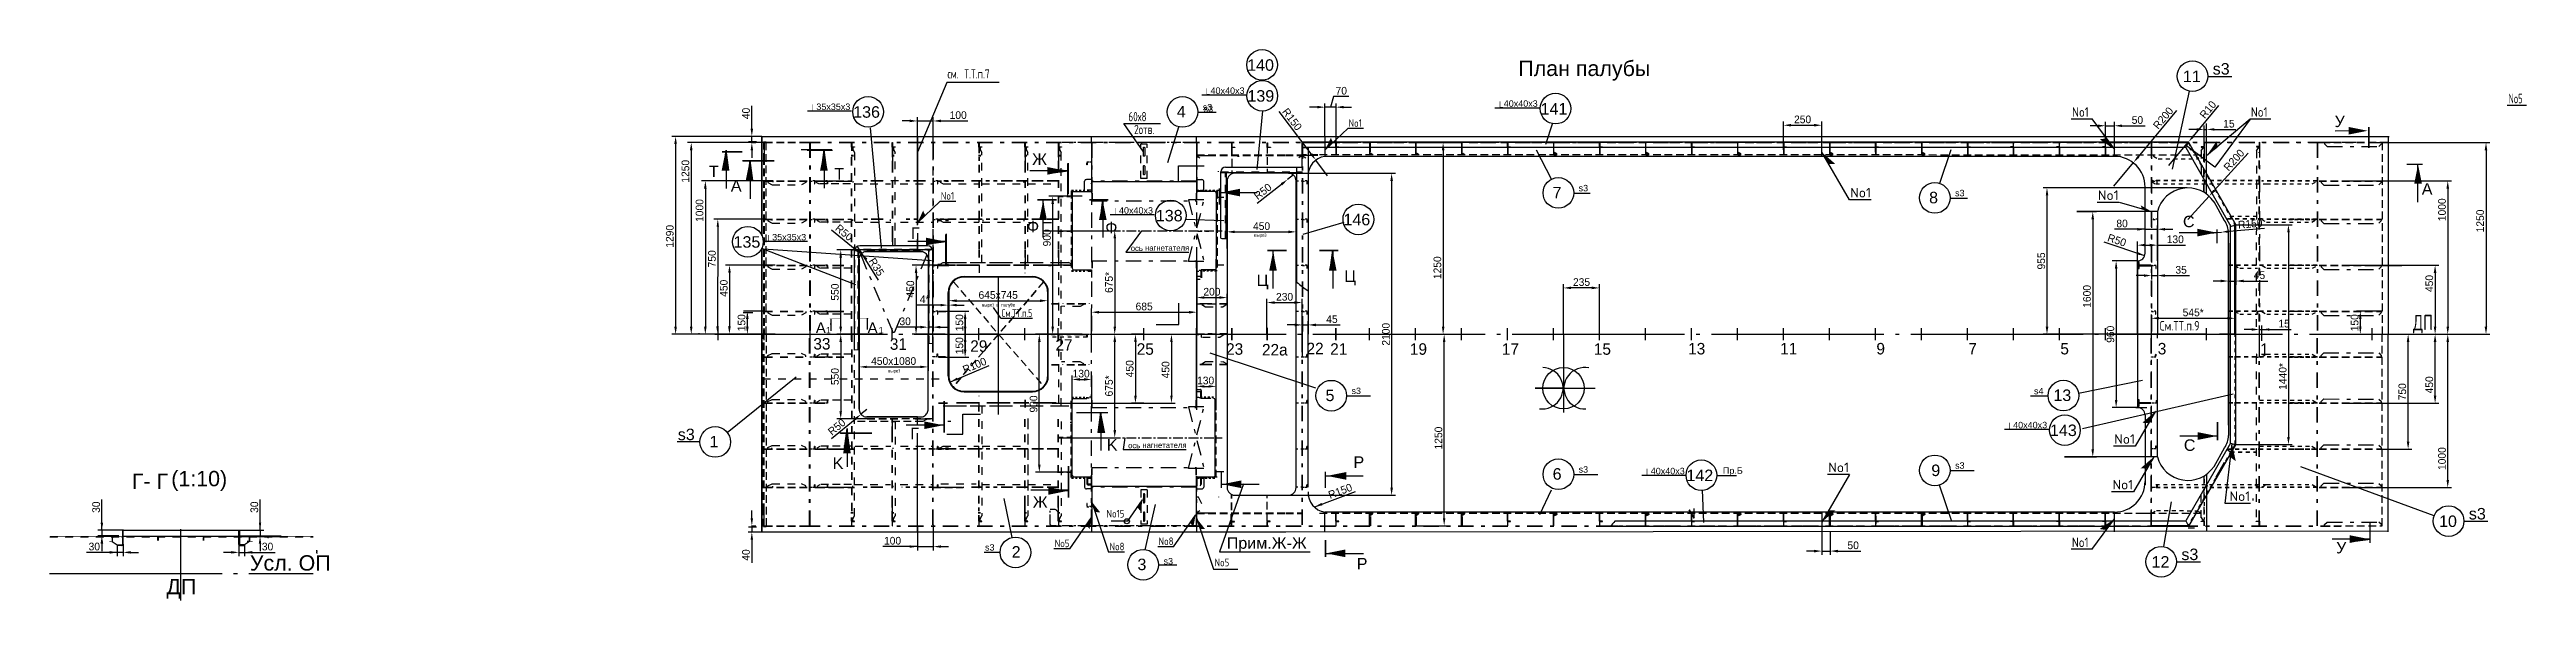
# Model space of a CAD drawing. Header units: millimetres. Extents: x -19561 to 47775, y 28910 to 69910.
# Drawn here: x 17061 to 33218, y 48134 to 51727 of the extents above; entities that cross this region are included whole.
import ezdxf
from ezdxf.enums import TextEntityAlignment as Align

# ---------------------------------------------------------------- set-up
doc = ezdxf.new("R2010")
doc.units = ezdxf.units.MM
doc.header["$MEASUREMENT"] = 0
for name, pattern in [('ACAD_ISO03W100', [30, 12, -18]), ('CENTER', [50.8, 31.75, -6.35, 6.35, -6.35]), ('DASH1', [75, 50, -25]), ('DASH13', [50, 25, -25]), ('DASH2', [1300, 1125, -75, 25, -75]), ('DASH4', [175, 100, -75]), ('DASH5', [225, 100, -50, 25, -50]), ('DASH6', [25, 12.5, -12.5]), ('K5LT32768', [0]), ('K5LT32770', [100, 50, -50]), ('K5LT32771', [1300, 1125, -75, 25, -75]), ('K5LT32775', [3, 2, -1]), ('K5LT32777', [95.25, 63.5, -31.75]), ('K5LT32779', [25, 12.5, -12.5]), ('K5LT32788', [19.5, 15, -1.5, 1.5, -1.5]), ('K5LT32795', [75, 50, -25])]:
    doc.linetypes.add(name, pattern=pattern)
doc.styles.add('2_5', font='txt.shx', dxfattribs={"height": 2.5})
doc.styles.add('3', font='txt.shx', dxfattribs={"height": 3})
doc.styles.add('5', font='txt.shx', dxfattribs={"height": 5})
doc.styles.add('Arial', font='arial.ttf')
doc.styles.add('KTEXTSTYLE', font='GOST_AU.SHX', dxfattribs={"width": 0.96, "height": 5})
doc.styles.add('style5', font='arial.ttf', dxfattribs={"height": 3})
doc.dimstyles.new('EAG_DIM_J-8_F-1_N-61_A-16-00_S-0-0_T-0', dxfattribs={"dimtxt": 0.1, "dimasz": 75, "dimexe": 0.18, "dimexo": 0, "dimgap": 0.1, "dimtad": 1, "dimdec": 0, "dimdsep": 46, "dimtxsty": 'Standard', "dimblk1": 'NONE', "dimblk2": 'NONE', "dimsah": 1, "dimcen": 0.09, "dimse1": 1, "dimse2": 1, "dimclrt": 4, "dimadec": 0, "dimazin": 3, "dimtfac": 1, "dimtdec": 4, "dimtix": 1, "dimtofl": 0, "dimtmove": 0, "dimatfit": 1, "dimfxl": 1, "dimtolj": 1, "dimtzin": 0, "dimarcsym": 0})
doc.dimstyles.new('EAG_DIM_J-8_F-1_N-64_A-16-00_S-0-0_T-0', dxfattribs={"dimtxt": 0.1, "dimasz": 75, "dimexe": 0.18, "dimexo": 0, "dimgap": 0.1, "dimtad": 1, "dimdec": 0, "dimdsep": 46, "dimtxsty": 'Standard', "dimblk1": 'NONE', "dimblk2": 'NONE', "dimsah": 1, "dimcen": 0.09, "dimse1": 1, "dimse2": 1, "dimclrt": 4, "dimadec": 0, "dimazin": 3, "dimtfac": 1, "dimtdec": 4, "dimtix": 1, "dimtofl": 0, "dimtmove": 0, "dimatfit": 1, "dimfxl": 1, "dimtolj": 1, "dimtzin": 0, "dimarcsym": 0})
doc.dimstyles.new('PB5', dxfattribs={"dimscale": 20, "dimtxt": 2.5, "dimasz": 2.5, "dimexe": 1.25, "dimexo": 0, "dimtad": 1, "dimdec": 0, "dimlfac": 0.25, "dimtxsty": 'Standard', "dimcen": 2.5, "dimclrd": 7, "dimclre": 7, "dimclrt": 4, "dimadec": 0, "dimazin": 0, "dimtfac": 1, "dimtdec": 0, "dimtmove": 0, "dimatfit": 3, "dimfxl": 1.25, "dimarcsym": 0})
doc.dimstyles.new('seatech', dxfattribs={"dimscale": 20, "dimtxt": 2.5, "dimasz": 2.5, "dimexe": 1.25, "dimexo": 0, "dimtad": 1, "dimdec": 0, "dimtxsty": 'Standard', "dimcen": 2.5, "dimclrd": 7, "dimclre": 7, "dimclrt": 4, "dimadec": 0, "dimazin": 0, "dimtfac": 1, "dimtdec": 0, "dimtmove": 0, "dimatfit": 3, "dimfxl": 1.25, "dimarcsym": 0})
doc.dimstyles.get("Standard").update_dxf_attribs({"dimtxt": 0.18, "dimasz": 0.18, "dimexe": 0.18, "dimexo": 0.0625, "dimgap": 0.09, "dimtad": 0, "dimtih": 1, "dimtoh": 1, "dimdec": 4, "dimzin": 0, "dimdsep": 46, "dimtxsty": 'Standard', "dimcen": 0.09, "dimadec": 0, "dimazin": 0, "dimtfac": 1, "dimtdec": 4, "dimtofl": 0, "dimtmove": 0, "dimatfit": 3, "dimfxl": 1, "dimtolj": 1, "dimtzin": 0, "dimarcsym": 0})

msp = doc.modelspace()

# ---------------------------------------------------------------- texts
at = {"color": 0}
for s, height, style, width, p in [('см. Т.Т.п.7', 60, '3', 0.7, (22917.94041, 51538.22043)), ('No5', 62.5, 'KTEXTSTYLE', 0.765, (33100.75825, 51376.07331)), ('60х8', 60, '3', 0.7, (24097.71109, 51259.10129)), ('2отв.', 60, '3', 0.7, (24135.61818, 51175.77662)), ('См.ТТ.п.9', 62.5, 'KTEXTSTYLE', 0.965, (30825.06792, 49894.12309))]:
    msp.add_text(s, height=height, dxfattribs=dict(at, style=style, width=width)).set_placement(p)
at = {"color": 2, "style": 'style5'}
for s, p in [('140', (24873.00912, 51588.45205)), ('11', (30976.80573, 51514.68066)), ('139', (24874.57133, 51387.02754)), ('136', (22302.98372, 51282.17568)), ('4', (24414.04175, 51284.48984)), ('141', (26786.93577, 51303.09286)), ('7', (26865.62003, 50756.3721)), ('8', (29321.21751, 50723.99711)), ('138', (24277.17492, 50605.99005)), ('146', (25500.99868, 50580.58084)), ('135', (21522.72829, 50434.59286)), ('5', (25384.22663, 49434.03638)), ('13', (30131.84928, 49434.66771)), ('143', (30109.6618, 49206.06578)), ('1', (21365.96458, 49132.08085)), ('6', (26865.62003, 48921.39168)), ('142', (27738.43602, 48912.0291)), ('9', (29335.76728, 48944.93138)), ('10', (32647.51372, 48612.90238)), ('2', (23337.0638, 48413.1689)), ('3', (24157.17889, 48331.23665)), ('12', (30772.48384, 48347.84738))]:
    msp.add_text(s, height=75, dxfattribs=at).set_placement(p)
at = {"color": 0}
for s, height, style, p in [('План палубы', 100, 'Arial', (26641.88349, 51524.19057)), ('No1', 62.5, '2_5', (28806.55011, 50743.5504)), ('No1', 62.5, '2_5', (30422.17357, 50726.90697)), ('ось', 36, 'Arial', (24113.60795, 50402.22416)), ('нагнетателя', 36, 'Arial', (24206.57317, 50403.89182)), ('ось', 36, 'Arial', (24096.40654, 49115.71516)), ('нагнетателя', 36, 'Arial', (24189.37176, 49117.38281)), ('No1', 62.5, '2_5', (30528.63572, 49136.53685)), ('No1', 62.5, '2_5', (28663.46359, 48951.71)), ('No1', 62.5, '2_5', (30517.08174, 48839.08891)), ('No1', 62.5, '2_5', (31280.25436, 48763.66352)), ('Усл. ОП', 100, 'Arial', (18367.90956, 48298.60273)), ('ДП', 100, 'Arial', (17823.11639, 48144.45242))]:
    msp.add_text(s, height=height, dxfattribs=dict(at, style=style)).set_placement(p, align=Align.BOTTOM_LEFT)
at = {"color": 0, "style": 'style5'}
for s, height, p in [('s3', 75, (31171.10781, 51563.67735)), ('40x40x3', 42, (24634.19502, 51437.68118)), ('40x40x3', 42, (26546.55945, 51353.7465)), ('35x35x3', 42, (22062.6074, 51332.82932)), ('s3', 42, (24583.24687, 51330.29887)), ('s3', 42, (24588.94504, 51318.90909)), ('s3', 42, (27034.82515, 50802.18113)), ('s3', 42, (29490.42264, 50769.80613)), ('40x40x3', 42, (24036.79861, 50656.64369)), ('35x35x3', 42, (21774.47293, 50482.31485)), ('1', 42, (22125.15915, 49875.37925)), ('1', 42, (22469.00493, 49875.37925)), ('s3', 42, (25553.43175, 49479.84541)), ('s4', 42, (30005.40501, 49478.26159)), ('40x40x3', 42, (29869.28548, 49256.71942)), ('s3', 75, (21158.92023, 49179.15956)), ('s3', 42, (27034.82515, 48967.20071)), ('40x40x3', 42, (27505.41356, 48956.7863)), ('Пр.Б', 42, (27976.24485, 48959.59813)), ('s3', 42, (29490.53573, 48992.80137)), ('s3', 75, (32841.81581, 48661.89906)), ('s3', 42, (23163.10572, 48458.97758)), ('s3', 75, (30966.78592, 48396.84406)), ('s3', 42, (24327.52745, 48368.67293))]:
    msp.add_text(s, height=height, dxfattribs=at).set_placement(p)
at = {"color": 0}
for s, height, style, width, p in [('No1', 50, '2_5', 0.8, (25534.47519, 51207.62468)), ('No1', 62.5, '2_5', 0.8, (30253.96486, 51269.32527)), ('No1', 62.5, '2_5', 0.8, (31420.13214, 51269.32527)), ('No1', 50, '2_5', 0.8, (22874.7202, 50732.73371)), ('См.ТТ.п.5', 50, '2_5', 0.6, (23271.03468, 49967.97731)), ('ДП', 100, '5', 0.7, (32477.78361, 49866.58954)), ('No15', 50, '2_5', 0.8, (23955.15518, 48659.34472)), ('No5', 50, '2_5', 0.8, (23617.64083, 48466.11357)), ('No8', 50, '2_5', 0.8, (23974.97749, 48445.57803)), ('No8', 50, '2_5', 0.8, (24295.26104, 48479.79046)), ('No1', 62.5, '2_5', 0.8, (30252.50069, 48462.73898)), ('No5', 50, '2_5', 0.8, (24659.97749, 48341.44105))]:
    msp.add_text(s, height=height, dxfattribs=dict(at, style=style, width=width)).set_placement(p, align=Align.BOTTOM_LEFT)
at = {"color": 21, "linetype": 'Continuous', "style": 'Arial'}
for p in [(31999.8046, 51296.48768), (32009.69176, 48515.86107)]:
    msp.add_text('У', height=75, dxfattribs=at).set_placement(p, align=Align.TOP_CENTER)
at = {"color": 156, "linetype": 'Continuous', "style": 'Arial'}
for p in [(21393.78468, 50969.74053), (22212.23447, 50953.38212)]:
    msp.add_text('T', height=75, dxfattribs=at).set_placement(p, align=Align.TOP_CENTER)
at = {"color": 215, "linetype": 'Continuous', "style": 'Arial'}
for s, p in [('Ж', (23518.77796, 51048.99731)), ('Ж', (23522.88218, 48813.54308)), ('Прим.Ж-Ж', (25000.81614, 48545.83982))]:
    msp.add_text(s, height=75, dxfattribs=at).set_placement(p, align=Align.TOP_CENTER)
at = {"color": 0, "linetype": 'Continuous', "style": 'Arial'}
for p in [(21539.89505, 50875.94261), (32569.78153, 50855.3829)]:
    msp.add_text('А', height=75, dxfattribs=at).set_placement(p, align=Align.TOP_CENTER)
at = {"color": 192, "linetype": 'Continuous', "style": 'Arial'}
for p in [(23476.36478, 50609.56674), (23986.98002, 50602.93935)]:
    msp.add_text('Ф', height=75, dxfattribs=at).set_placement(p, align=Align.TOP_CENTER)
at = {"color": 3, "linetype": 'Continuous', "style": 'Arial'}
for p in [(31014.8011, 50643.12154), (31020.69556, 49184.44578)]:
    msp.add_text('С', height=75, dxfattribs=at).set_placement(p, align=Align.TOP_CENTER)
at = {"color": 5, "linetype": 'Continuous', "style": 'Arial'}
for p in [(22708.53562, 50566.50959), (22703.52768, 49260.27336)]:
    msp.add_text('Г', height=75, dxfattribs=at).set_placement(p, align=Align.TOP_CENTER)
at = {"color": 4, "style": 'KTEXTSTYLE', "width": 0.96}
for s, p in [('вырез', (24918.63228, 50498.61035)), ('вырез в палубе', (23141.98748, 50043.31548)), ('вырез', (22529.21436, 49613.31717))]:
    msp.add_text(s, height=24, dxfattribs=at).set_placement(p, align=Align.BOTTOM_LEFT)
at = {"color": 6, "linetype": 'Continuous', "style": 'Arial'}
for p in [(24973.63638, 50259.15815), (25544.60085, 50286.32918)]:
    msp.add_text('Ц', height=75, dxfattribs=at).set_placement(p, align=Align.TOP_CENTER)
at = {"style": 'style5'}
for p in [(22091.81515, 49947.34905), (22429.71102, 49947.1597)]:
    msp.add_text('A', height=70, dxfattribs=at).set_placement(p, align=Align.TOP_CENTER)
at = {"color": 0, "linetype": 'Continuous'}
for s, p in [('33', (22099.14276, 49845.24098)), ('31', (22597.77668, 49843.34399)), ('29', (23122.46683, 49830.35618)), ('27', (23678.02636, 49837.91384)), ('25', (24208.41262, 49811.17282)), ('23', (24791.34708, 49811.17282)), ('22a', (25053.28099, 49806.53204)), ('22', (25315.86429, 49814.77519)), ('21', (25470.34708, 49811.17282)), ('19', (25990.34708, 49811.17282)), ('17', (26590.34708, 49811.17282)), ('15', (27190.34708, 49811.17282)), ('13', (27805.31444, 49813.40809)), ('11', (28405.31444, 49813.40809)), ('9', (29005.31444, 49813.40809)), ('7', (29605.31444, 49813.40809)), ('5', (30205.31444, 49813.40809)), ('3', (30840.59568, 49813.40809)), ('1', (31508.75915, 49810.66007))]:
    msp.add_text(s, height=75, dxfattribs=at).set_placement(p, align=Align.TOP_CENTER)
at = {"color": 4, "linetype": 'Continuous', "style": 'Arial'}
for p in [(23992.40182, 49186.08923), (22204.12535, 49067.17541)]:
    msp.add_text('K', height=75, dxfattribs=at).set_placement(p, align=Align.TOP_CENTER)
at = {"color": 5, "style": 'Arial'}
for s, p in [('Г- Г', (17597.28069, 48861.67019)), ('(1:10)', (17854.70611, 48878.59127))]:
    msp.add_text(s, height=100, dxfattribs=at).set_placement(p)
at = {"color": 116, "linetype": 'Continuous', "style": 'Arial'}
for p in [(25601.461, 49073.54854), (25622.75903, 48410.75815)]:
    msp.add_text('Р', height=75, dxfattribs=at).set_placement(p, align=Align.TOP_CENTER)

# ---------------------------------------------------------------- blocks, each defined once
blk = doc.blocks.new('*D2305')
at = {"color": 7, "lineweight": -2}
for p, q in [((18434, 48592), (18434, 48792)), ((18434, 48642), (18434, 48692)), ((18296, 48592), (18459, 48592)), ((18323, 48555), (18459, 48555)), ((18434, 48592), (18434, 48555)), ((18434, 48505), (18434, 48455))]:
    blk.add_line(p, q, dxfattribs=at)
at = {"color": 7}
for points in [[(18426, 48642), (18442, 48642), (18434, 48592)], [(18442, 48505), (18426, 48505), (18434, 48555)]]:
    blk.add_solid(points, dxfattribs=at)
at = {"layer": 'Defpoints', "color": 0}
for p in [(18296, 48592), (18323, 48555), (18434, 48555)]:
    blk.add_point(p, dxfattribs=at)
at = {"color": 4, "ltscale": 20, "insert": (18397, 48742), "char_height": 50, "attachment_point": 5, "rotation": 90}
blk.add_mtext('30', dxfattribs=at)
blk = doc.blocks.new('*D2306')
at = {"color": 7, "lineweight": -2}
for p, q in [((18296, 48500), (18296, 48422)), ((18333, 48496), (18333, 48422)), ((18246, 48447), (18196, 48447)), ((18296, 48447), (18333, 48447)), ((18333, 48447), (18533, 48447)), ((18383, 48447), (18433, 48447))]:
    blk.add_line(p, q, dxfattribs=at)
at = {"color": 7}
for points in [[(18246, 48439), (18246, 48456), (18296, 48447)], [(18383, 48456), (18383, 48439), (18333, 48447)]]:
    blk.add_solid(points, dxfattribs=at)
at = {"layer": 'Defpoints', "color": 0}
for p in [(18296, 48500), (18333, 48496), (18333, 48447)]:
    blk.add_point(p, dxfattribs=at)
at = {"color": 4, "ltscale": 20, "insert": (18483, 48485), "char_height": 50, "attachment_point": 5}
blk.add_mtext('30', dxfattribs=at)
blk = doc.blocks.new('*D2307')
at = {"color": 7, "lineweight": -2}
for p, q in [((17402, 48592), (17402, 48792)), ((17402, 48642), (17402, 48692)), ((17541, 48592), (17377, 48592)), ((17514, 48555), (17377, 48555)), ((17402, 48592), (17402, 48555)), ((17402, 48505), (17402, 48455))]:
    blk.add_line(p, q, dxfattribs=at)
at = {"color": 7}
for points in [[(17394, 48642), (17411, 48642), (17402, 48592)], [(17411, 48505), (17394, 48505), (17402, 48555)]]:
    blk.add_solid(points, dxfattribs=at)
at = {"layer": 'Defpoints', "color": 0}
for p in [(17402, 48555), (17514, 48555), (17541, 48592)]:
    blk.add_point(p, dxfattribs=at)
at = {"color": 4, "ltscale": 20, "insert": (17365, 48742), "char_height": 50, "attachment_point": 5, "rotation": 90}
blk.add_mtext('30', dxfattribs=at)
blk = doc.blocks.new('*D2308')
at = {"color": 7, "lineweight": -2}
for p, q in [((17503, 48496), (17503, 48422)), ((17541, 48500), (17541, 48422)), ((17503, 48447), (17303, 48447)), ((17453, 48447), (17403, 48447)), ((17541, 48447), (17503, 48447)), ((17591, 48447), (17641, 48447))]:
    blk.add_line(p, q, dxfattribs=at)
at = {"color": 7}
for points in [[(17453, 48439), (17453, 48456), (17503, 48447)], [(17591, 48456), (17591, 48439), (17541, 48447)]]:
    blk.add_solid(points, dxfattribs=at)
at = {"layer": 'Defpoints', "color": 0}
for p in [(17503, 48496), (17541, 48500), (17503, 48447)]:
    blk.add_point(p, dxfattribs=at)
at = {"color": 4, "ltscale": 20, "insert": (17353, 48485), "char_height": 50, "attachment_point": 5}
blk.add_mtext('30', dxfattribs=at)
blk = doc.blocks.new('*D2430')
at = {"color": 7, "lineweight": -2}
for p, q in [((22904, 50320), (22688, 50320)), ((22713, 50270), (22713, 49920)), ((22904, 49870), (22688, 49870))]:
    blk.add_line(p, q, dxfattribs=at)
at = {"color": 7}
for points in [[(22722, 50270), (22705, 50270), (22713, 50320)], [(22705, 49920), (22722, 49920), (22713, 49870)]]:
    blk.add_solid(points, dxfattribs=at)
at = {"layer": 'Defpoints', "color": 0}
for p in [(22904, 50320), (22713, 49870), (22904, 49870)]:
    blk.add_point(p, dxfattribs=at)
at = {"color": 4, "ltscale": 20, "insert": (22676, 50165), "char_height": 50, "attachment_point": 5, "rotation": 90}
blk.add_mtext('450', dxfattribs=at)
blk = doc.blocks.new('*D2431')
at = {"color": 7, "linetype": 'Continuous', "lineweight": -2}
for p, q in [((25949, 51120), (26176, 51120)), ((26151, 51070), (26151, 49920)), ((25949, 49870), (26176, 49870))]:
    blk.add_line(p, q, dxfattribs=at)
at = {"color": 7}
for points in [[(26160, 51070), (26143, 51070), (26151, 51120)], [(26143, 49920), (26160, 49920), (26151, 49870)]]:
    blk.add_solid(points, dxfattribs=at)
at = {"layer": 'Defpoints', "color": 0}
for p in [(25949, 51120), (25949, 49870), (26151, 49870)]:
    blk.add_point(p, dxfattribs=at)
at = {"color": 4, "ltscale": 20, "insert": (26114, 50304), "char_height": 50, "attachment_point": 5, "rotation": 90}
blk.add_mtext('1250', dxfattribs=at)
blk = doc.blocks.new('*D2432')
at = {"color": 7, "lineweight": -2}
for p, q in [((23796, 50770), (23579, 50770)), ((23604, 50720), (23604, 49920)), ((23796, 49870), (23579, 49870))]:
    blk.add_line(p, q, dxfattribs=at)
at = {"color": 7}
for points in [[(23613, 50720), (23596, 50720), (23604, 50770)], [(23596, 49920), (23613, 49920), (23604, 49870)]]:
    blk.add_solid(points, dxfattribs=at)
at = {"layer": 'Defpoints', "color": 0}
for p in [(23796, 50770), (23604, 49870), (23796, 49870)]:
    blk.add_point(p, dxfattribs=at)
at = {"color": 4, "ltscale": 20, "insert": (23567, 50499), "char_height": 50, "attachment_point": 5, "rotation": 90}
blk.add_mtext('900', dxfattribs=at)
blk = doc.blocks.new('*D2433')
at = {"color": 7, "lineweight": -2}
for p, q in [((32053, 50870), (32729, 50870)), ((32704, 50820), (32704, 49920)), ((32053, 49870), (32729, 49870))]:
    blk.add_line(p, q, dxfattribs=at)
at = {"color": 7}
for points in [[(32713, 50820), (32696, 50820), (32704, 50870)], [(32696, 49920), (32713, 49920), (32704, 49870)]]:
    blk.add_solid(points, dxfattribs=at)
at = {"layer": 'Defpoints', "color": 0}
for p in [(32053, 50870), (32053, 49870), (32704, 49870)]:
    blk.add_point(p, dxfattribs=at)
at = {"color": 4, "ltscale": 20, "insert": (32667, 50682), "char_height": 50, "attachment_point": 5, "rotation": 90}
blk.add_mtext('1000', dxfattribs=at)
blk = doc.blocks.new('*D2434')
at = {"color": 7, "lineweight": -2}
for p, q in [((32057, 50320), (32647, 50320)), ((32622, 50270), (32622, 49920)), ((32057, 49870), (32647, 49870))]:
    blk.add_line(p, q, dxfattribs=at)
at = {"color": 7}
for points in [[(32630, 50270), (32613, 50270), (32622, 50320)], [(32613, 49920), (32630, 49920), (32622, 49870)]]:
    blk.add_solid(points, dxfattribs=at)
at = {"layer": 'Defpoints', "color": 0}
for p in [(32057, 50320), (32057, 49870), (32622, 49870)]:
    blk.add_point(p, dxfattribs=at)
at = {"color": 4, "ltscale": 20, "insert": (32584, 50201), "char_height": 50, "attachment_point": 5, "rotation": 90}
blk.add_mtext('450', dxfattribs=at)
blk = doc.blocks.new('*D2435')
at = {"color": 0, "linetype": 'Continuous', "lineweight": -2}
blk.add_line((26758, 51073), (26856, 50883), dxfattribs=at)
at = {"layer": 'Defpoints', "color": 0}
for p in [(26760, 51074), (26856, 50883), (26859, 50885)]:
    blk.add_point(p, dxfattribs=at)
blk = doc.blocks.new('_NONE')
blk = doc.blocks.new('*D2436')
at = {"color": 0, "linetype": 'Continuous', "lineweight": -2}
blk.add_line((29464, 51072), (29389, 50854), dxfattribs=at)
at = {"layer": 'Defpoints', "color": 0}
for p in [(29464, 51072), (29389, 50854), (29389, 50854)]:
    blk.add_point(p, dxfattribs=at)
blk = doc.blocks.new('*D2437')
at = {"color": 7, "lineweight": -2}
for p, q in [((21738, 50620), (21395, 50621)), ((21420, 50571), (21419, 49921)), ((21736, 49870), (21394, 49871))]:
    blk.add_line(p, q, dxfattribs=at)
at = {"color": 7}
for points in [[(21428, 50571), (21412, 50571), (21420, 50621)], [(21410, 49921), (21427, 49921), (21419, 49871)]]:
    blk.add_solid(points, dxfattribs=at)
at = {"layer": 'Defpoints', "color": 0}
for p in [(21738, 50620), (21419, 49871), (21736, 49870)]:
    blk.add_point(p, dxfattribs=at)
at = {"color": 4, "ltscale": 20, "insert": (21382, 50362), "char_height": 50, "attachment_point": 5, "rotation": 89.8796}
blk.add_mtext('750', dxfattribs=at)
blk = doc.blocks.new('*D2438')
at = {"color": 7, "lineweight": -2}
for p, q in [((21782, 50870), (21314, 50870)), ((21339, 50820), (21339, 49920)), ((21782, 49870), (21314, 49870))]:
    blk.add_line(p, q, dxfattribs=at)
at = {"color": 7}
for points in [[(21347, 50820), (21330, 50820), (21339, 50870)], [(21330, 49920), (21347, 49920), (21339, 49870)]]:
    blk.add_solid(points, dxfattribs=at)
at = {"layer": 'Defpoints', "color": 0}
for p in [(21782, 50870), (21339, 49870), (21782, 49870)]:
    blk.add_point(p, dxfattribs=at)
at = {"color": 4, "ltscale": 20, "insert": (21301, 50677), "char_height": 50, "attachment_point": 5, "rotation": 90}
blk.add_mtext('1000', dxfattribs=at)
blk = doc.blocks.new('*D2439')
at = {"color": 7, "lineweight": -2}
for p, q in [((21795, 50320), (21471, 50321)), ((21496, 50271), (21496, 49921)), ((21794, 49870), (21471, 49871))]:
    blk.add_line(p, q, dxfattribs=at)
at = {"color": 7}
for points in [[(21505, 50271), (21488, 50271), (21496, 50321)], [(21487, 49921), (21504, 49921), (21496, 49871)]]:
    blk.add_solid(points, dxfattribs=at)
at = {"layer": 'Defpoints', "color": 0}
for p in [(21795, 50320), (21496, 49871), (21794, 49870)]:
    blk.add_point(p, dxfattribs=at)
at = {"color": 4, "ltscale": 20, "insert": (21459, 50170), "char_height": 50, "attachment_point": 5, "rotation": 89.9158}
blk.add_mtext('450', dxfattribs=at)
blk = doc.blocks.new('*D2440')
at = {"color": 7, "lineweight": -2}
for p, q in [((21687, 51160), (21120, 51160)), ((21145, 51110), (21145, 49920)), ((21687, 49870), (21120, 49870))]:
    blk.add_line(p, q, dxfattribs=at)
at = {"color": 7}
for points in [[(21153, 51110), (21136, 51110), (21145, 51160)], [(21136, 49920), (21153, 49920), (21145, 49870)]]:
    blk.add_solid(points, dxfattribs=at)
at = {"layer": 'Defpoints', "color": 0}
for p in [(21687, 51160), (21145, 49870), (21687, 49870)]:
    blk.add_point(p, dxfattribs=at)
at = {"color": 4, "ltscale": 20, "insert": (21107, 50509), "char_height": 50, "attachment_point": 5, "rotation": 90}
blk.add_mtext('1290', dxfattribs=at)
blk = doc.blocks.new('*D2441')
at = {"color": 7, "lineweight": -2}
for p, q in [((21760, 51120), (21222, 51120)), ((21247, 51070), (21247, 49920)), ((21760, 49870), (21222, 49870))]:
    blk.add_line(p, q, dxfattribs=at)
at = {"color": 7}
for points in [[(21255, 51070), (21238, 51070), (21247, 51120)], [(21238, 49920), (21255, 49920), (21247, 49870)]]:
    blk.add_solid(points, dxfattribs=at)
at = {"layer": 'Defpoints', "color": 0}
for p in [(21760, 51120), (21247, 49870), (21760, 49870)]:
    blk.add_point(p, dxfattribs=at)
at = {"color": 4, "ltscale": 20, "insert": (21209, 50933), "char_height": 50, "attachment_point": 5, "rotation": 90}
blk.add_mtext('1250', dxfattribs=at)
blk = doc.blocks.new('*D2442')
at = {"color": 7, "lineweight": -2}
for p, q in [((22792, 49966), (22792, 49891)), ((22822, 49956), (22822, 49891)), ((22742, 49916), (22592, 49916)), ((22822, 49916), (22792, 49916)), ((22872, 49916), (22922, 49916))]:
    blk.add_line(p, q, dxfattribs=at)
at = {"color": 7}
for points in [[(22742, 49908), (22742, 49925), (22792, 49916)], [(22872, 49925), (22872, 49908), (22822, 49916)]]:
    blk.add_solid(points, dxfattribs=at)
at = {"layer": 'Defpoints', "color": 0}
for p in [(22792, 49966), (22822, 49956), (22792, 49916)]:
    blk.add_point(p, dxfattribs=at)
at = {"color": 4, "ltscale": 20, "insert": (22642, 49954), "char_height": 50, "attachment_point": 5}
blk.add_mtext('30', dxfattribs=at)
blk = doc.blocks.new('*D2443')
at = {"color": 7, "lineweight": -2}
for p, q in [((22294, 50420), (22197, 50420)), ((22222, 49920), (22222, 50370)), ((22489, 49870), (22197, 49870))]:
    blk.add_line(p, q, dxfattribs=at)
at = {"color": 7}
for points in [[(22230, 50370), (22213, 50370), (22222, 50420)], [(22213, 49920), (22230, 49920), (22222, 49870)]]:
    blk.add_solid(points, dxfattribs=at)
at = {"layer": 'Defpoints', "color": 0}
for p in [(22222, 50420), (22294, 50420), (22489, 49870)]:
    blk.add_point(p, dxfattribs=at)
at = {"color": 4, "ltscale": 20, "insert": (22184, 50145), "char_height": 50, "attachment_point": 5, "rotation": 90}
blk.add_mtext('550', dxfattribs=at)
blk = doc.blocks.new('*D2444')
at = {"color": 7, "lineweight": -2}
for p, q in [((22162, 50552), (22316, 50424)), ((22393, 50360), (22354, 50392))]:
    blk.add_line(p, q, dxfattribs=at)
at = {"color": 7}
blk.add_solid([(22310, 50418), (22321, 50431), (22354, 50392)], dxfattribs=at)
at = {"layer": 'Defpoints', "color": 0}
for p in [(22354, 50392), (22393, 50360)]:
    blk.add_point(p, dxfattribs=at)
at = {"color": 4, "ltscale": 20, "insert": (22244, 50533), "char_height": 50, "attachment_point": 5, "rotation": 320.2474}
blk.add_mtext('R50', dxfattribs=at)
blk = doc.blocks.new('*D2445')
at = {"color": 7, "lineweight": -2}
for p, q in [((21727, 50020), (21588, 50020)), ((21613, 49920), (21613, 49970)), ((21637, 49870), (21588, 49870))]:
    blk.add_line(p, q, dxfattribs=at)
at = {"color": 7}
for points in [[(21621, 49970), (21604, 49970), (21613, 50020)], [(21604, 49920), (21621, 49920), (21613, 49870)]]:
    blk.add_solid(points, dxfattribs=at)
at = {"layer": 'Defpoints', "color": 0}
for p in [(21613, 50020), (21727, 50020), (21637, 49870)]:
    blk.add_point(p, dxfattribs=at)
at = {"color": 4, "ltscale": 20, "insert": (21575, 49945), "char_height": 50, "attachment_point": 5, "rotation": 90}
blk.add_mtext('150', dxfattribs=at)
blk = doc.blocks.new('*D2446')
at = {"color": 7, "lineweight": -2}
for p, q in [((21642, 51210), (21642, 51360)), ((21707, 51160), (21617, 51160)), ((21640, 51120), (21667, 51120)), ((21642, 51120), (21642, 51160)), ((21642, 51070), (21642, 51020))]:
    blk.add_line(p, q, dxfattribs=at)
at = {"color": 7}
for points in [[(21634, 51210), (21650, 51210), (21642, 51160)], [(21650, 51070), (21634, 51070), (21642, 51120)]]:
    blk.add_solid(points, dxfattribs=at)
at = {"layer": 'Defpoints', "color": 0}
for p in [(21640, 51120), (21642, 51160), (21707, 51160)]:
    blk.add_point(p, dxfattribs=at)
at = {"color": 4, "ltscale": 20, "insert": (21604, 51310), "char_height": 50, "attachment_point": 5, "rotation": 90}
blk.add_mtext('40', dxfattribs=at)
blk = doc.blocks.new('*D2447')
at = {"color": 7, "lineweight": -2}
for p, q in [((32212, 51120), (32979, 51120)), ((32954, 51070), (32954, 49920)), ((32212, 49870), (32979, 49870))]:
    blk.add_line(p, q, dxfattribs=at)
at = {"color": 7}
for points in [[(32962, 51070), (32945, 51070), (32954, 51120)], [(32945, 49920), (32962, 49920), (32954, 49870)]]:
    blk.add_solid(points, dxfattribs=at)
at = {"layer": 'Defpoints', "color": 0}
for p in [(32212, 51120), (32212, 49870), (32954, 49870)]:
    blk.add_point(p, dxfattribs=at)
at = {"color": 4, "ltscale": 20, "insert": (32916, 50609), "char_height": 50, "attachment_point": 5, "rotation": 90}
blk.add_mtext('1250', dxfattribs=at)
blk = doc.blocks.new('*D2448')
at = {"color": 7, "lineweight": -2}
for p, q in [((25176, 50909), (25136, 50879)), ((24938, 50726), (25097, 50848))]:
    blk.add_line(p, q, dxfattribs=at)
at = {"color": 7}
blk.add_solid([(25102, 50841), (25092, 50855), (25136, 50879)], dxfattribs=at)
at = {"layer": 'Defpoints', "color": 0}
for p in [(25176, 50909), (25136, 50879)]:
    blk.add_point(p, dxfattribs=at)
at = {"color": 4, "ltscale": 20, "insert": (24975, 50801), "char_height": 50, "attachment_point": 5, "rotation": 37.685}
blk.add_mtext('R50', dxfattribs=at)
blk = doc.blocks.new('*D2449')
at = {"color": 7, "lineweight": -2}
for p, q in [((25183, 49931), (25133, 49931)), ((25233, 49720), (25233, 49956)), ((25233, 49931), (25271, 49931)), ((25271, 49870), (25271, 49956)), ((25321, 49931), (25480, 49931))]:
    blk.add_line(p, q, dxfattribs=at)
at = {"color": 7}
for points in [[(25183, 49922), (25183, 49939), (25233, 49931)], [(25321, 49939), (25321, 49922), (25271, 49931)]]:
    blk.add_solid(points, dxfattribs=at)
at = {"layer": 'Defpoints', "color": 0}
for p in [(25271, 49931), (25271, 49870), (25233, 49720)]:
    blk.add_point(p, dxfattribs=at)
at = {"color": 4, "ltscale": 20, "insert": (25426, 49968), "char_height": 50, "attachment_point": 5}
blk.add_mtext('45', dxfattribs=at)
blk = doc.blocks.new('*D2450')
at = {"color": 7, "lineweight": -2}
for p, q in [((23857, 49910), (23857, 50039)), ((23907, 50014), (24494, 50014)), ((24544, 49871), (24544, 50039))]:
    blk.add_line(p, q, dxfattribs=at)
at = {"color": 7}
for points in [[(23907, 50022), (23907, 50005), (23857, 50014)], [(24494, 50005), (24494, 50022), (24544, 50014)]]:
    blk.add_solid(points, dxfattribs=at)
at = {"layer": 'Defpoints', "color": 0}
for p in [(24544, 50014), (23857, 49910), (24544, 49871)]:
    blk.add_point(p, dxfattribs=at)
at = {"color": 4, "ltscale": 20, "insert": (24201, 50051), "char_height": 50, "attachment_point": 5}
blk.add_mtext('685', dxfattribs=at)
blk = doc.blocks.new('*D2451')
at = {"color": 7, "lineweight": -2}
for p, q in [((22672, 51261), (22622, 51261)), ((22722, 51123), (22722, 51286)), ((22722, 51261), (22825, 51261)), ((22825, 51114), (22825, 51286)), ((22875, 51261), (23050, 51261))]:
    blk.add_line(p, q, dxfattribs=at)
at = {"color": 7}
for points in [[(22672, 51253), (22672, 51270), (22722, 51261)], [(22875, 51270), (22875, 51253), (22825, 51261)]]:
    blk.add_solid(points, dxfattribs=at)
at = {"layer": 'Defpoints', "color": 0}
for p in [(22825, 51261), (22722, 51123), (22825, 51114)]:
    blk.add_point(p, dxfattribs=at)
at = {"color": 4, "ltscale": 20, "insert": (22988, 51299), "char_height": 50, "attachment_point": 5}
blk.add_mtext('100', dxfattribs=at)
blk = doc.blocks.new('*D2452')
at = {"color": 7, "lineweight": -2}
for p, q in [((22342, 49870), (22342, 49632)), ((22792, 49870), (22792, 49632)), ((22392, 49657), (22742, 49657))]:
    blk.add_line(p, q, dxfattribs=at)
at = {"color": 7}
for points in [[(22392, 49665), (22392, 49649), (22342, 49657)], [(22742, 49649), (22742, 49665), (22792, 49657)]]:
    blk.add_solid(points, dxfattribs=at)
at = {"layer": 'Defpoints', "color": 0}
for p in [(22342, 49870), (22792, 49870), (22792, 49657)]:
    blk.add_point(p, dxfattribs=at)
at = {"color": 4, "ltscale": 20, "insert": (22567, 49695), "char_height": 50, "attachment_point": 5}
blk.add_mtext('450x1080', dxfattribs=at)
blk = doc.blocks.new('*D2453')
at = {"color": 7, "lineweight": -2}
for p, q in [((22935, 50020), (23058, 50020)), ((23033, 49970), (23033, 49920)), ((22935, 49870), (23058, 49870))]:
    blk.add_line(p, q, dxfattribs=at)
at = {"color": 7}
for points in [[(23042, 49970), (23025, 49970), (23033, 50020)], [(23025, 49920), (23042, 49920), (23033, 49870)]]:
    blk.add_solid(points, dxfattribs=at)
at = {"layer": 'Defpoints', "color": 0}
for p in [(22935, 50020), (22935, 49870), (23033, 49870)]:
    blk.add_point(p, dxfattribs=at)
at = {"color": 4, "ltscale": 20, "insert": (22996, 49945), "char_height": 50, "attachment_point": 5, "rotation": 90}
blk.add_mtext('150', dxfattribs=at)
blk = doc.blocks.new('*D2454')
at = {"color": 7, "lineweight": -2}
for p, q in [((23552, 50545), (24034, 50545)), ((24009, 50495), (24009, 49920)), ((23857, 49870), (24034, 49870))]:
    blk.add_line(p, q, dxfattribs=at)
at = {"color": 7}
for points in [[(24018, 50495), (24001, 50495), (24009, 50545)], [(24001, 49920), (24018, 49920), (24009, 49870)]]:
    blk.add_solid(points, dxfattribs=at)
at = {"layer": 'Defpoints', "color": 0}
for p in [(23552, 50545), (23857, 49870), (24009, 49870)]:
    blk.add_point(p, dxfattribs=at)
at = {"color": 4, "ltscale": 20, "insert": (23972, 50208), "char_height": 50, "attachment_point": 5, "rotation": 90}
blk.add_mtext('675*', dxfattribs=at)
blk = doc.blocks.new('*D2455')
at = {"color": 7, "linetype": 'Continuous', "lineweight": -2}
for p, q in [((25949, 49870), (26183, 49870)), ((26158, 48670), (26158, 49820)), ((25949, 48620), (26183, 48620))]:
    blk.add_line(p, q, dxfattribs=at)
at = {"color": 7}
for points in [[(26166, 49820), (26150, 49820), (26158, 49870)], [(26150, 48670), (26166, 48670), (26158, 48620)]]:
    blk.add_solid(points, dxfattribs=at)
at = {"layer": 'Defpoints', "color": 0}
for p in [(25949, 49870), (26158, 49870), (25949, 48620)]:
    blk.add_point(p, dxfattribs=at)
at = {"color": 4, "ltscale": 20, "insert": (26121, 49193), "char_height": 50, "attachment_point": 5, "rotation": 90}
blk.add_mtext('1250', dxfattribs=at)
blk = doc.blocks.new('*D2456')
at = {"color": 7, "lineweight": -2}
for p, q in [((23699, 49870), (23492, 49870)), ((23517, 49020), (23517, 49820)), ((23699, 48970), (23492, 48970))]:
    blk.add_line(p, q, dxfattribs=at)
at = {"color": 7}
for points in [[(23526, 49820), (23509, 49820), (23517, 49870)], [(23509, 49020), (23526, 49020), (23517, 48970)]]:
    blk.add_solid(points, dxfattribs=at)
at = {"layer": 'Defpoints', "color": 0}
for p in [(23517, 49870), (23699, 49870), (23699, 48970)]:
    blk.add_point(p, dxfattribs=at)
at = {"color": 4, "ltscale": 20, "insert": (23480, 49415), "char_height": 50, "attachment_point": 5, "rotation": 90}
blk.add_mtext('900', dxfattribs=at)
blk = doc.blocks.new('*D2457')
at = {"color": 0, "linetype": 'Continuous', "lineweight": -2}
blk.add_line((26781, 48694), (26859, 48856), dxfattribs=at)
at = {"layer": 'Defpoints', "color": 0}
for p in [(26859, 48856), (26859, 48856), (26781, 48694)]:
    blk.add_point(p, dxfattribs=at)
blk = doc.blocks.new('*D2458')
at = {"color": 0, "linetype": 'Continuous', "lineweight": -2}
blk.add_line((29470, 48649), (29389, 48886), dxfattribs=at)
at = {"layer": 'Defpoints', "color": 0}
for p in [(29389, 48886), (29389, 48886), (29470, 48649)]:
    blk.add_point(p, dxfattribs=at)
blk = doc.blocks.new('*D2459')
at = {"color": 7, "linetype": 'Continuous', "lineweight": -2}
blk.add_line((25314, 48745), (25579, 48844), dxfattribs=at)
at = {"color": 7}
blk.add_solid([(25358, 48770), (25364, 48754), (25314, 48745)], dxfattribs=at)
at = {"layer": 'Defpoints', "color": 0}
for p in [(25454, 48797), (25314, 48745)]:
    blk.add_point(p, dxfattribs=at)
at = {"color": 4, "ltscale": 20, "insert": (25480, 48847), "char_height": 50, "attachment_point": 5, "rotation": 20.4705}
blk.add_mtext('R150', dxfattribs=at)
blk = doc.blocks.new('*D2460')
at = {"color": 7, "lineweight": -2}
for p, q in [((22162, 49189), (22316, 49316)), ((22393, 49380), (22354, 49348))]:
    blk.add_line(p, q, dxfattribs=at)
at = {"color": 7}
blk.add_solid([(22321, 49310), (22310, 49323), (22354, 49348)], dxfattribs=at)
at = {"layer": 'Defpoints', "color": 0}
for p in [(22354, 49348), (22393, 49380)]:
    blk.add_point(p, dxfattribs=at)
at = {"color": 4, "ltscale": 20, "insert": (22196, 49265), "char_height": 50, "attachment_point": 5, "rotation": 39.7526}
blk.add_mtext('R50', dxfattribs=at)
blk = doc.blocks.new('*D2461')
at = {"color": 7, "lineweight": -2}
for p, q in [((21642, 48670), (21642, 48720)), ((21707, 48580), (21617, 48580)), ((21640, 48620), (21667, 48620)), ((21642, 48620), (21642, 48580)), ((21642, 48530), (21642, 48380))]:
    blk.add_line(p, q, dxfattribs=at)
at = {"color": 7}
for points in [[(21634, 48670), (21650, 48670), (21642, 48620)], [(21650, 48530), (21634, 48530), (21642, 48580)]]:
    blk.add_solid(points, dxfattribs=at)
at = {"layer": 'Defpoints', "color": 0}
for p in [(21640, 48620), (21642, 48580), (21707, 48580)]:
    blk.add_point(p, dxfattribs=at)
at = {"color": 4, "ltscale": 20, "insert": (21604, 48430), "char_height": 50, "attachment_point": 5, "rotation": 90}
blk.add_mtext('40', dxfattribs=at)
blk = doc.blocks.new('*D2462')
at = {"color": 7, "lineweight": -2}
for p, q in [((22722, 48485), (22497, 48485)), ((22672, 48485), (22622, 48485)), ((22722, 48617), (22722, 48460)), ((22722, 48485), (22825, 48485)), ((22825, 48626), (22825, 48460)), ((22875, 48485), (22925, 48485))]:
    blk.add_line(p, q, dxfattribs=at)
at = {"color": 7}
for points in [[(22672, 48477), (22672, 48493), (22722, 48485)], [(22875, 48493), (22875, 48477), (22825, 48485)]]:
    blk.add_solid(points, dxfattribs=at)
at = {"layer": 'Defpoints', "color": 0}
for p in [(22722, 48617), (22825, 48626), (22825, 48485)]:
    blk.add_point(p, dxfattribs=at)
at = {"color": 4, "ltscale": 20, "insert": (22560, 48523), "char_height": 50, "attachment_point": 5}
blk.add_mtext('100', dxfattribs=at)
blk = doc.blocks.new('*D2463')
at = {"color": 7, "lineweight": -2}
for p, q in [((23857, 49870), (24034, 49870)), ((24009, 49245), (24009, 49820)), ((23640, 49195), (24034, 49195))]:
    blk.add_line(p, q, dxfattribs=at)
at = {"color": 7}
for points in [[(24018, 49820), (24001, 49820), (24009, 49870)], [(24001, 49245), (24018, 49245), (24009, 49195)]]:
    blk.add_solid(points, dxfattribs=at)
at = {"layer": 'Defpoints', "color": 0}
for p in [(23857, 49870), (24009, 49870), (23640, 49195)]:
    blk.add_point(p, dxfattribs=at)
at = {"color": 4, "ltscale": 20, "insert": (23972, 49533), "char_height": 50, "attachment_point": 5, "rotation": 90}
blk.add_mtext('675*', dxfattribs=at)
blk = doc.blocks.new('*D2464')
at = {"color": 7, "lineweight": -2}
for p, q in [((22935, 49870), (23058, 49870)), ((23033, 49770), (23033, 49820)), ((22935, 49720), (23058, 49720))]:
    blk.add_line(p, q, dxfattribs=at)
at = {"color": 7}
for points in [[(23042, 49820), (23025, 49820), (23033, 49870)], [(23025, 49770), (23042, 49770), (23033, 49720)]]:
    blk.add_solid(points, dxfattribs=at)
at = {"layer": 'Defpoints', "color": 0}
for p in [(22935, 49870), (23033, 49870), (22935, 49720)]:
    blk.add_point(p, dxfattribs=at)
at = {"color": 4, "ltscale": 20, "insert": (22996, 49795), "char_height": 50, "attachment_point": 5, "rotation": 90}
blk.add_mtext('150', dxfattribs=at)
blk = doc.blocks.new('*D2465')
at = {"color": 7, "lineweight": -2}
for p, q in [((22927, 50020), (22927, 50114)), ((22977, 50089), (23522, 50089)), ((23572, 50143), (23572, 50064))]:
    blk.add_line(p, q, dxfattribs=at)
at = {"color": 7}
for points in [[(22977, 50097), (22977, 50080), (22927, 50089)], [(23522, 50080), (23522, 50097), (23572, 50089)]]:
    blk.add_solid(points, dxfattribs=at)
at = {"layer": 'Defpoints', "color": 0}
for p in [(23572, 50143), (23572, 50089), (22927, 50020)]:
    blk.add_point(p, dxfattribs=at)
at = {"color": 4, "ltscale": 20, "insert": (23249, 50126), "char_height": 50, "attachment_point": 5}
blk.add_mtext('645х745', dxfattribs=at)
blk = doc.blocks.new('*D2466')
at = {"color": 7, "lineweight": -2}
blk.add_line((22937, 49560), (23190, 49666), dxfattribs=at)
at = {"color": 7}
blk.add_solid([(22980, 49587), (22986, 49572), (22937, 49560)], dxfattribs=at)
at = {"layer": 'Defpoints', "color": 0}
for p in [(22937, 49560), (23029, 49599)]:
    blk.add_point(p, dxfattribs=at)
at = {"color": 4, "ltscale": 20, "insert": (23095, 49667), "char_height": 50, "attachment_point": 5, "rotation": 22.6993}
blk.add_mtext('R100', dxfattribs=at)
blk = doc.blocks.new('*D2467')
at = {"color": 7, "lineweight": -2}
for p, q in [((22222, 49870), (22197, 49870)), ((22222, 49820), (22222, 49368)), ((22394, 49318), (22197, 49318))]:
    blk.add_line(p, q, dxfattribs=at)
at = {"color": 7}
for points in [[(22230, 49820), (22213, 49820), (22222, 49870)], [(22213, 49368), (22230, 49368), (22222, 49318)]]:
    blk.add_solid(points, dxfattribs=at)
at = {"layer": 'Defpoints', "color": 0}
for p in [(22222, 49870), (22222, 49318), (22394, 49318)]:
    blk.add_point(p, dxfattribs=at)
at = {"color": 4, "ltscale": 20, "insert": (22184, 49594), "char_height": 50, "attachment_point": 5, "rotation": 90}
blk.add_mtext('550', dxfattribs=at)
blk = doc.blocks.new('*D2468')
at = {"color": 7, "lineweight": -2}
for p, q in [((30730, 50424), (30730, 50580)), ((30810, 50424), (30810, 50580)), ((30730, 50555), (30530, 50555)), ((30680, 50555), (30630, 50555)), ((30730, 50555), (30810, 50555)), ((30860, 50555), (30910, 50555))]:
    blk.add_line(p, q, dxfattribs=at)
at = {"color": 7}
for points in [[(30680, 50546), (30680, 50563), (30730, 50555)], [(30860, 50563), (30860, 50546), (30810, 50555)]]:
    blk.add_solid(points, dxfattribs=at)
at = {"layer": 'Defpoints', "color": 0}
for p in [(30730, 50424), (30810, 50555), (30810, 50424)]:
    blk.add_point(p, dxfattribs=at)
at = {"color": 4, "ltscale": 20, "insert": (30580, 50592), "char_height": 50, "attachment_point": 5}
blk.add_mtext('80', dxfattribs=at)
blk = doc.blocks.new('*D2469')
at = {"color": 7, "lineweight": -2}
for p, q in [((31274, 50409), (31274, 50192)), ((31322, 50320), (31322, 50192)), ((31224, 50217), (31174, 50217)), ((31274, 50217), (31322, 50217)), ((31372, 50217), (31530, 50217))]:
    blk.add_line(p, q, dxfattribs=at)
at = {"color": 7}
for points in [[(31224, 50209), (31224, 50226), (31274, 50217)], [(31372, 50226), (31372, 50209), (31322, 50217)]]:
    blk.add_solid(points, dxfattribs=at)
at = {"layer": 'Defpoints', "color": 0}
for p in [(31274, 50409), (31322, 50320), (31322, 50217)]:
    blk.add_point(p, dxfattribs=at)
at = {"color": 4, "ltscale": 20, "insert": (31476, 50255), "char_height": 50, "attachment_point": 5}
blk.add_mtext('45', dxfattribs=at)
blk = doc.blocks.new('*D2470')
at = {"color": 7, "lineweight": -2}
for p, q in [((30771, 49870), (30771, 49999)), ((30821, 49974), (31266, 49974)), ((31316, 49870), (31316, 49999))]:
    blk.add_line(p, q, dxfattribs=at)
at = {"color": 7}
for points in [[(30821, 49983), (30821, 49966), (30771, 49974)], [(31266, 49966), (31266, 49983), (31316, 49974)]]:
    blk.add_solid(points, dxfattribs=at)
at = {"layer": 'Defpoints', "color": 0}
for p in [(31316, 49974), (30771, 49870), (31316, 49870)]:
    blk.add_point(p, dxfattribs=at)
at = {"color": 4, "ltscale": 20, "insert": (31044, 50012), "char_height": 50, "attachment_point": 5}
blk.add_mtext('545*', dxfattribs=at)
blk = doc.blocks.new('*D2471')
at = {"color": 7, "lineweight": -2}
for p, q in [((28371, 51073), (28371, 51258)), ((28421, 51233), (28571, 51233)), ((28621, 51160), (28621, 51258))]:
    blk.add_line(p, q, dxfattribs=at)
at = {"color": 7}
for points in [[(28421, 51242), (28421, 51225), (28371, 51233)], [(28571, 51225), (28571, 51242), (28621, 51233)]]:
    blk.add_solid(points, dxfattribs=at)
at = {"layer": 'Defpoints', "color": 0}
for p in [(28621, 51233), (28371, 51073), (28621, 51160)]:
    blk.add_point(p, dxfattribs=at)
at = {"color": 4, "ltscale": 20, "insert": (28496, 51271), "char_height": 50, "attachment_point": 5}
blk.add_mtext('250', dxfattribs=at)
blk = doc.blocks.new('*D2472')
at = {"color": 7, "lineweight": -2}
for p, q in [((31310, 50584), (31690, 50584)), ((31665, 50534), (31665, 49200)), ((31310, 49150), (31690, 49150))]:
    blk.add_line(p, q, dxfattribs=at)
at = {"color": 7}
for points in [[(31674, 50534), (31657, 50534), (31665, 50584)], [(31657, 49200), (31674, 49200), (31665, 49150)]]:
    blk.add_solid(points, dxfattribs=at)
at = {"layer": 'Defpoints', "color": 0}
for p in [(31310, 50584), (31310, 49150), (31665, 49150)]:
    blk.add_point(p, dxfattribs=at)
at = {"color": 4, "ltscale": 20, "insert": (31628, 49595), "char_height": 50, "attachment_point": 5, "rotation": 90}
blk.add_mtext('1440*', dxfattribs=at)
blk = doc.blocks.new('*D2473')
at = {"color": 7, "lineweight": -2}
for p, q in [((30686, 51028), (30938, 51330)), ((30526, 50836), (30654, 50990))]:
    blk.add_line(p, q, dxfattribs=at)
at = {"color": 7}
blk.add_solid([(30680, 51033), (30693, 51023), (30654, 50990)], dxfattribs=at)
at = {"layer": 'Defpoints', "color": 0}
for p in [(30654, 50990), (30526, 50836)]:
    blk.add_point(p, dxfattribs=at)
at = {"color": 4, "ltscale": 20, "insert": (30848, 51280), "char_height": 50, "attachment_point": 5, "rotation": 50.1143}
blk.add_mtext('R200', dxfattribs=at)
blk = doc.blocks.new('*D2474')
at = {"color": 7, "lineweight": -2}
for p, q in [((31003, 50825), (30065, 50825)), ((30090, 50775), (30090, 49920)), ((31131, 49870), (30065, 49870))]:
    blk.add_line(p, q, dxfattribs=at)
at = {"color": 7}
for points in [[(30099, 50775), (30082, 50775), (30090, 50825)], [(30082, 49920), (30099, 49920), (30090, 49870)]]:
    blk.add_solid(points, dxfattribs=at)
at = {"layer": 'Defpoints', "color": 0}
for p in [(31003, 50825), (30090, 49870), (31131, 49870)]:
    blk.add_point(p, dxfattribs=at)
at = {"color": 4, "ltscale": 20, "insert": (30053, 50348), "char_height": 50, "attachment_point": 5, "rotation": 90}
blk.add_mtext('955', dxfattribs=at)
blk = doc.blocks.new('*D2475')
at = {"color": 7, "lineweight": -2}
for p, q in [((31181, 50808), (31403, 51051)), ((31009, 50619), (31147, 50771))]:
    blk.add_line(p, q, dxfattribs=at)
at = {"color": 7}
blk.add_solid([(31175, 50813), (31187, 50802), (31147, 50771)], dxfattribs=at)
at = {"layer": 'Defpoints', "color": 0}
for p in [(31147, 50771), (31009, 50619)]:
    blk.add_point(p, dxfattribs=at)
at = {"color": 4, "ltscale": 20, "insert": (31310, 51006), "char_height": 50, "attachment_point": 5, "rotation": 47.7159}
blk.add_mtext('R200', dxfattribs=at)
blk = doc.blocks.new('*D2476')
at = {"color": 7, "lineweight": -2}
for p, q in [((32053, 49870), (32729, 49870)), ((32704, 48920), (32704, 49820)), ((32053, 48870), (32729, 48870))]:
    blk.add_line(p, q, dxfattribs=at)
at = {"color": 7}
for points in [[(32713, 49820), (32696, 49820), (32704, 49870)], [(32696, 48920), (32713, 48920), (32704, 48870)]]:
    blk.add_solid(points, dxfattribs=at)
at = {"layer": 'Defpoints', "color": 0}
for p in [(32053, 49870), (32704, 49870), (32053, 48870)]:
    blk.add_point(p, dxfattribs=at)
at = {"color": 4, "ltscale": 20, "insert": (32667, 49059), "char_height": 50, "attachment_point": 5, "rotation": 90}
blk.add_mtext('1000', dxfattribs=at)
blk = doc.blocks.new('*D2477')
at = {"color": 7, "lineweight": -2}
for p, q in [((32057, 49870), (32647, 49870)), ((32622, 49470), (32622, 49820)), ((32057, 49420), (32647, 49420))]:
    blk.add_line(p, q, dxfattribs=at)
at = {"color": 7}
for points in [[(32630, 49820), (32613, 49820), (32622, 49870)], [(32613, 49470), (32630, 49470), (32622, 49420)]]:
    blk.add_solid(points, dxfattribs=at)
at = {"layer": 'Defpoints', "color": 0}
for p in [(32057, 49870), (32622, 49870), (32057, 49420)]:
    blk.add_point(p, dxfattribs=at)
at = {"color": 4, "ltscale": 20, "insert": (32584, 49540), "char_height": 50, "attachment_point": 5, "rotation": 90}
blk.add_mtext('450', dxfattribs=at)
blk = doc.blocks.new('*D2478')
at = {"color": 7, "linetype": 'Continuous', "lineweight": -2}
for p, q in [((28621, 48580), (28621, 48431)), ((28676, 48580), (28676, 48431)), ((28571, 48456), (28521, 48456)), ((28621, 48456), (28676, 48456)), ((28726, 48456), (28876, 48456))]:
    blk.add_line(p, q, dxfattribs=at)
at = {"color": 7}
for points in [[(28571, 48447), (28571, 48464), (28621, 48456)], [(28726, 48464), (28726, 48447), (28676, 48456)]]:
    blk.add_solid(points, dxfattribs=at)
at = {"layer": 'Defpoints', "color": 0}
for p in [(28621, 48580), (28676, 48580), (28676, 48456)]:
    blk.add_point(p, dxfattribs=at)
at = {"color": 4, "ltscale": 20, "insert": (28826, 48493), "char_height": 50, "attachment_point": 5}
blk.add_mtext('50', dxfattribs=at)
blk = doc.blocks.new('*D2479')
at = {"color": 7, "lineweight": -2}
for p, q in [((32277, 50020), (32109, 50020)), ((32134, 49970), (32134, 49920)), ((32001, 49870), (32159, 49870))]:
    blk.add_line(p, q, dxfattribs=at)
at = {"color": 7}
for points in [[(32142, 49970), (32126, 49970), (32134, 50020)], [(32126, 49920), (32142, 49920), (32134, 49870)]]:
    blk.add_solid(points, dxfattribs=at)
at = {"layer": 'Defpoints', "color": 0}
for p in [(32277, 50020), (32001, 49870), (32134, 49870)]:
    blk.add_point(p, dxfattribs=at)
at = {"color": 4, "ltscale": 20, "insert": (32097, 49945), "char_height": 50, "attachment_point": 5, "rotation": 90}
blk.add_mtext('150', dxfattribs=at)
blk = doc.blocks.new('*D2480')
at = {"color": 7, "lineweight": -2}
for p, q in [((25437, 51420), (25417, 51351)), ((25537, 51420), (25437, 51420)), ((25330, 51351), (25280, 51351)), ((25380, 51160), (25380, 51376)), ((25453, 51351), (25380, 51351)), ((25453, 51119), (25453, 51376)), ((25503, 51351), (25553, 51351))]:
    blk.add_line(p, q, dxfattribs=at)
at = {"color": 7}
for points in [[(25330, 51343), (25330, 51360), (25380, 51351)], [(25503, 51360), (25503, 51343), (25453, 51351)]]:
    blk.add_solid(points, dxfattribs=at)
at = {"layer": 'Defpoints', "color": 0}
for p in [(25380, 51351), (25380, 51160), (25453, 51119)]:
    blk.add_point(p, dxfattribs=at)
at = {"color": 4, "ltscale": 20, "insert": (25487, 51458), "char_height": 50, "attachment_point": 5}
blk.add_mtext('70', dxfattribs=at)
blk = doc.blocks.new('*D2481')
at = {"color": 7, "lineweight": -2}
for p, q in [((25291, 51046), (25081, 51323)), ((25398, 50904), (25321, 51006))]:
    blk.add_line(p, q, dxfattribs=at)
at = {"color": 7}
blk.add_solid([(25284, 51041), (25297, 51051), (25321, 51006)], dxfattribs=at)
at = {"layer": 'Defpoints', "color": 0}
for p in [(25321, 51006), (25398, 50904)]:
    blk.add_point(p, dxfattribs=at)
at = {"color": 4, "ltscale": 20, "insert": (25166, 51272), "char_height": 50, "attachment_point": 5, "rotation": 307.1385}
blk.add_mtext('R150', dxfattribs=at)
blk = doc.blocks.new('*D2482')
at = {"color": 7, "lineweight": -2}
for p, q in [((30421, 51230), (30371, 51230)), ((30471, 51120), (30471, 51255)), ((30471, 51230), (30530, 51230)), ((30530, 51120), (30530, 51255)), ((30580, 51230), (30730, 51230))]:
    blk.add_line(p, q, dxfattribs=at)
at = {"color": 7}
for points in [[(30421, 51221), (30421, 51238), (30471, 51230)], [(30580, 51238), (30580, 51221), (30530, 51230)]]:
    blk.add_solid(points, dxfattribs=at)
at = {"layer": 'Defpoints', "color": 0}
for p in [(30530, 51230), (30471, 51120), (30530, 51120)]:
    blk.add_point(p, dxfattribs=at)
at = {"color": 4, "ltscale": 20, "insert": (30680, 51267), "char_height": 50, "attachment_point": 5}
blk.add_mtext('50', dxfattribs=at)
blk = doc.blocks.new('*D2483')
at = {"color": 7, "lineweight": -2}
for p, q in [((31116, 51120), (31116, 51231)), ((31131, 51123), (31131, 51231)), ((31066, 51206), (31016, 51206)), ((31116, 51206), (31131, 51206)), ((31181, 51206), (31323, 51206))]:
    blk.add_line(p, q, dxfattribs=at)
at = {"color": 7}
for points in [[(31066, 51198), (31066, 51214), (31116, 51206)], [(31181, 51214), (31181, 51198), (31131, 51206)]]:
    blk.add_solid(points, dxfattribs=at)
at = {"layer": 'Defpoints', "color": 0}
for p in [(31116, 51120), (31131, 51206), (31131, 51123)]:
    blk.add_point(p, dxfattribs=at)
at = {"color": 4, "ltscale": 20, "insert": (31277, 51243), "char_height": 50, "attachment_point": 5}
blk.add_mtext('15', dxfattribs=at)
blk = doc.blocks.new('*D2484')
at = {"color": 7, "lineweight": -2}
for p, q in [((31476, 49722), (31476, 49926)), ((31491, 49828), (31491, 49926)), ((31426, 49901), (31376, 49901)), ((31476, 49901), (31491, 49901)), ((31491, 49901), (31683, 49901)), ((31541, 49901), (31591, 49901))]:
    blk.add_line(p, q, dxfattribs=at)
at = {"color": 7}
for points in [[(31426, 49893), (31426, 49909), (31476, 49901)], [(31541, 49909), (31541, 49893), (31491, 49901)]]:
    blk.add_solid(points, dxfattribs=at)
at = {"layer": 'Defpoints', "color": 0}
for p in [(31491, 49901), (31491, 49828), (31476, 49722)]:
    blk.add_point(p, dxfattribs=at)
at = {"color": 4, "ltscale": 20, "insert": (31637, 49939), "char_height": 50, "attachment_point": 5}
blk.add_mtext('15', dxfattribs=at)
blk = doc.blocks.new('*D2485')
at = {"color": 7, "lineweight": -2}
for p, q in [((30680, 50348), (30516, 50348)), ((30541, 50298), (30541, 49442)), ((30680, 49392), (30516, 49392))]:
    blk.add_line(p, q, dxfattribs=at)
at = {"color": 7}
for points in [[(30550, 50298), (30533, 50298), (30541, 50348)], [(30533, 49442), (30550, 49442), (30541, 49392)]]:
    blk.add_solid(points, dxfattribs=at)
at = {"layer": 'Defpoints', "color": 0}
for p in [(30680, 50348), (30541, 49392), (30680, 49392)]:
    blk.add_point(p, dxfattribs=at)
at = {"color": 4, "ltscale": 20, "insert": (30504, 49870), "char_height": 50, "attachment_point": 5, "rotation": 90}
blk.add_mtext('960', dxfattribs=at)
blk = doc.blocks.new('*D2486')
at = {"color": 7, "lineweight": -2}
for p, q in [((30680, 50348), (30680, 50476)), ((30730, 50451), (30760, 50451)), ((30810, 50348), (30810, 50476)), ((30810, 50451), (30994, 50451))]:
    blk.add_line(p, q, dxfattribs=at)
at = {"color": 7}
for points in [[(30730, 50460), (30730, 50443), (30680, 50451)], [(30760, 50443), (30760, 50460), (30810, 50451)]]:
    blk.add_solid(points, dxfattribs=at)
at = {"layer": 'Defpoints', "color": 0}
for p in [(30810, 50451), (30680, 50348), (30810, 50348)]:
    blk.add_point(p, dxfattribs=at)
at = {"color": 4, "ltscale": 20, "insert": (30927, 50489), "char_height": 50, "attachment_point": 5}
blk.add_mtext('130', dxfattribs=at)
blk = doc.blocks.new('*D2487')
at = {"color": 7, "lineweight": -2}
blk.add_line((30728, 50382), (30463, 50471), dxfattribs=at)
at = {"color": 7}
blk.add_solid([(30678, 50390), (30683, 50406), (30728, 50382)], dxfattribs=at)
at = {"layer": 'Defpoints', "color": 0}
for p in [(30680, 50398), (30728, 50382)]:
    blk.add_point(p, dxfattribs=at)
at = {"color": 4, "ltscale": 20, "insert": (30546, 50483), "char_height": 50, "attachment_point": 5, "rotation": 341.5723}
blk.add_mtext('R50', dxfattribs=at)
blk = doc.blocks.new('*D2488')
at = {"color": 7, "lineweight": -2}
for p, q in [((30284, 50670), (30414, 50670)), ((30389, 50620), (30389, 49120)), ((30205, 49070), (30414, 49070))]:
    blk.add_line(p, q, dxfattribs=at)
at = {"color": 7}
for points in [[(30397, 50620), (30380, 50620), (30389, 50670)], [(30380, 49120), (30397, 49120), (30389, 49070)]]:
    blk.add_solid(points, dxfattribs=at)
at = {"layer": 'Defpoints', "color": 0}
for p in [(30284, 50670), (30205, 49070), (30389, 49070)]:
    blk.add_point(p, dxfattribs=at)
at = {"color": 4, "ltscale": 20, "insert": (30351, 50117), "char_height": 50, "attachment_point": 5, "rotation": 90}
blk.add_mtext('1600', dxfattribs=at)
blk = doc.blocks.new('*D2489')
at = {"color": 7, "linetype": 'Continuous', "lineweight": -2}
for p, q in [((25002, 49870), (25002, 50102)), ((25231, 49870), (25231, 50102)), ((25052, 50077), (25181, 50077))]:
    blk.add_line(p, q, dxfattribs=at)
at = {"color": 7}
for points in [[(25052, 50085), (25052, 50068), (25002, 50077)], [(25181, 50068), (25181, 50085), (25231, 50077)]]:
    blk.add_solid(points, dxfattribs=at)
at = {"layer": 'Defpoints', "color": 0}
for p in [(25231, 50077), (25002, 49870), (25231, 49870)]:
    blk.add_point(p, dxfattribs=at)
at = {"color": 4, "ltscale": 20, "insert": (25117, 50114), "char_height": 50, "attachment_point": 5}
blk.add_mtext('230', dxfattribs=at)
blk = doc.blocks.new('*D2490')
at = {"color": 7, "linetype": 'Continuous', "lineweight": -2}
for p, q in [((24742, 50429), (24742, 50563)), ((24792, 50538), (25142, 50538)), ((25192, 50538), (25192, 50563))]:
    blk.add_line(p, q, dxfattribs=at)
at = {"color": 7}
for points in [[(24792, 50546), (24792, 50529), (24742, 50538)], [(25142, 50529), (25142, 50546), (25192, 50538)]]:
    blk.add_solid(points, dxfattribs=at)
at = {"layer": 'Defpoints', "color": 0}
for p in [(24742, 50429), (25192, 50538), (25192, 50538)]:
    blk.add_point(p, dxfattribs=at)
at = {"color": 4, "ltscale": 20, "insert": (24967, 50575), "char_height": 50, "attachment_point": 5}
blk.add_mtext('450', dxfattribs=at)
blk = doc.blocks.new('*D2491')
at = {"color": 7, "lineweight": -2}
for p, q in [((25142, 50920), (25840, 50920)), ((25815, 50870), (25815, 48870)), ((25142, 48820), (25840, 48820))]:
    blk.add_line(p, q, dxfattribs=at)
at = {"color": 7}
for points in [[(25824, 50870), (25807, 50870), (25815, 50920)], [(25807, 48870), (25824, 48870), (25815, 48820)]]:
    blk.add_solid(points, dxfattribs=at)
at = {"layer": 'Defpoints', "color": 0}
for p in [(25142, 50920), (25142, 48820), (25815, 48820)]:
    blk.add_point(p, dxfattribs=at)
at = {"color": 4, "ltscale": 20, "insert": (25778, 49870), "char_height": 50, "attachment_point": 5, "rotation": 90}
blk.add_mtext('2100', dxfattribs=at)
blk = doc.blocks.new('*D2492')
at = {"color": 7, "lineweight": -2}
for p, q in [((24544, 50067), (24544, 50134)), ((24594, 50109), (24692, 50109)), ((24742, 50067), (24742, 50134))]:
    blk.add_line(p, q, dxfattribs=at)
at = {"color": 7}
for points in [[(24594, 50118), (24594, 50101), (24544, 50109)], [(24692, 50101), (24692, 50118), (24742, 50109)]]:
    blk.add_solid(points, dxfattribs=at)
at = {"layer": 'Defpoints', "color": 0}
for p in [(24742, 50109), (24544, 50067), (24742, 50067)]:
    blk.add_point(p, dxfattribs=at)
at = {"color": 4, "ltscale": 20, "insert": (24643, 50147), "char_height": 50, "attachment_point": 5}
blk.add_mtext('200', dxfattribs=at)
blk = doc.blocks.new('*D2493')
at = {"color": 7, "lineweight": -2}
for p, q in [((24009, 49870), (24404, 49870)), ((24379, 49820), (24379, 49470)), ((23602, 49420), (24404, 49420))]:
    blk.add_line(p, q, dxfattribs=at)
at = {"color": 7}
for points in [[(24387, 49820), (24371, 49820), (24379, 49870)], [(24371, 49470), (24387, 49470), (24379, 49420)]]:
    blk.add_solid(points, dxfattribs=at)
at = {"layer": 'Defpoints', "color": 0}
for p in [(24009, 49870), (23602, 49420), (24379, 49420)]:
    blk.add_point(p, dxfattribs=at)
at = {"color": 4, "ltscale": 20, "insert": (24341, 49638), "char_height": 50, "attachment_point": 5, "rotation": 90}
blk.add_mtext('450', dxfattribs=at)
blk = doc.blocks.new('*D2494')
at = {"color": 7, "lineweight": -2}
for p, q in [((31078, 50523), (31228, 50536)), ((31510, 50560), (31278, 50540))]:
    blk.add_line(p, q, dxfattribs=at)
at = {"color": 7}
blk.add_solid([(31277, 50549), (31278, 50532), (31228, 50536)], dxfattribs=at)
at = {"layer": 'Defpoints', "color": 0}
for p in [(31078, 50523), (31228, 50536)]:
    blk.add_point(p, dxfattribs=at)
at = {"color": 4, "ltscale": 20, "insert": (31416, 50590), "char_height": 50, "attachment_point": 5, "rotation": 4.8695}
blk.add_mtext('R150', dxfattribs=at)
blk = doc.blocks.new('*D2495')
at = {"color": 7, "lineweight": -2}
for p, q in [((32317, 49870), (32471, 49870)), ((32446, 49170), (32446, 49820)), ((32277, 49120), (32471, 49120))]:
    blk.add_line(p, q, dxfattribs=at)
at = {"color": 7}
for points in [[(32454, 49820), (32437, 49820), (32446, 49870)], [(32437, 49170), (32454, 49170), (32446, 49120)]]:
    blk.add_solid(points, dxfattribs=at)
at = {"layer": 'Defpoints', "color": 0}
for p in [(32317, 49870), (32446, 49870), (32277, 49120)]:
    blk.add_point(p, dxfattribs=at)
at = {"color": 4, "ltscale": 20, "insert": (32408, 49495), "char_height": 50, "attachment_point": 5, "rotation": 90}
blk.add_mtext('750', dxfattribs=at)
blk = doc.blocks.new('*D2496')
at = {"color": 0, "lineweight": -2}
for p, q in [((31031, 51160), (31031, 51161)), ((31031, 51160), (31031, 51161)), ((31031, 51160), (31031, 51160)), ((31032, 51160), (31032, 51160))]:
    blk.add_line(p, q, dxfattribs=at)
at = {"color": 0}
for points in [[(31031, 51160), (31031, 51160), (31031, 51160)], [(31032, 51160), (31032, 51160), (31031, 51160)]]:
    blk.add_solid(points, dxfattribs=at)
at = {"layer": 'Defpoints', "color": 0}
blk.add_point((31031, 51160), dxfattribs=at)
blk.add_point((31031, 51160), dxfattribs=at)
blk.add_point((31031, 51160), dxfattribs=at)
at = {"color": 0, "ltscale": 20, "insert": (31031, 51161), "char_height": 0.18, "attachment_point": 5}
blk.add_mtext('\\A1;0.0000', dxfattribs=at)
blk = doc.blocks.new('*D2497')
at = {"color": 7, "linetype": 'Continuous', "lineweight": -2}
for p, q in [((26936, 49870), (26936, 50197)), ((27121, 50172), (26986, 50172)), ((27171, 49870), (27171, 50197))]:
    blk.add_line(p, q, dxfattribs=at)
at = {"color": 7}
for points in [[(26986, 50181), (26986, 50164), (26936, 50172)], [(27121, 50164), (27121, 50181), (27171, 50172)]]:
    blk.add_solid(points, dxfattribs=at)
at = {"layer": 'Defpoints', "color": 0}
for p in [(26936, 50172), (26936, 49870), (27171, 49870)]:
    blk.add_point(p, dxfattribs=at)
at = {"color": 4, "ltscale": 20, "insert": (27054, 50210), "char_height": 50, "attachment_point": 5}
blk.add_mtext('235', dxfattribs=at)
blk = doc.blocks.new('*D2498')
at = {"color": 7, "lineweight": -2}
blk.add_line((22329, 50442), (22465, 50222), dxfattribs=at)
at = {"color": 7}
blk.add_solid([(22362, 50404), (22348, 50395), (22329, 50442)], dxfattribs=at)
at = {"layer": 'Defpoints', "color": 0}
for p in [(22329, 50442), (22347, 50412)]:
    blk.add_point(p, dxfattribs=at)
at = {"color": 4, "ltscale": 20, "insert": (22455, 50309), "char_height": 50, "attachment_point": 5, "rotation": 301.8073}
blk.add_mtext('R35', dxfattribs=at)
blk = doc.blocks.new('*D2499')
at = {"color": 7, "lineweight": -2}
for p, q in [((22927, 50020), (22927, 50114)), ((22977, 50089), (23522, 50089)), ((23572, 50143), (23572, 50064))]:
    blk.add_line(p, q, dxfattribs=at)
at = {"color": 7}
for points in [[(22977, 50097), (22977, 50080), (22927, 50089)], [(23522, 50080), (23522, 50097), (23572, 50089)]]:
    blk.add_solid(points, dxfattribs=at)
at = {"layer": 'Defpoints', "color": 0}
for p in [(23572, 50143), (23572, 50089), (22927, 50020)]:
    blk.add_point(p, dxfattribs=at)
at = {"color": 4, "ltscale": 20, "insert": (23249, 50126), "char_height": 50, "attachment_point": 5}
blk.add_mtext('645х745', dxfattribs=at)
blk = doc.blocks.new('*D2500')
at = {"color": 7, "lineweight": -2}
for p, q in [((22873, 50060), (22715, 50060)), ((22923, 49598), (22923, 50085)), ((22927, 50060), (22923, 50060)), ((22927, 49598), (22927, 50085)), ((22977, 50060), (23027, 50060))]:
    blk.add_line(p, q, dxfattribs=at)
at = {"color": 7}
for points in [[(22873, 50052), (22873, 50068), (22923, 50060)], [(22977, 50068), (22977, 50052), (22927, 50060)]]:
    blk.add_solid(points, dxfattribs=at)
at = {"layer": 'Defpoints', "color": 0}
for p in [(22923, 50060), (22923, 49598), (22927, 49598)]:
    blk.add_point(p, dxfattribs=at)
at = {"color": 4, "ltscale": 20, "insert": (22769, 50098), "char_height": 50, "attachment_point": 5}
blk.add_mtext('4*', dxfattribs=at)
blk = doc.blocks.new('*D2501')
at = {"color": 7, "lineweight": -2}
for p, q in [((23732, 49422), (23732, 49600)), ((23782, 49575), (23809, 49575)), ((23859, 49420), (23859, 49600))]:
    blk.add_line(p, q, dxfattribs=at)
at = {"color": 7}
for points in [[(23782, 49584), (23782, 49567), (23732, 49575)], [(23809, 49567), (23809, 49584), (23859, 49575)]]:
    blk.add_solid(points, dxfattribs=at)
at = {"layer": 'Defpoints', "color": 0}
for p in [(23859, 49575), (23732, 49422), (23859, 49420)]:
    blk.add_point(p, dxfattribs=at)
at = {"color": 4, "ltscale": 20, "insert": (23790, 49613), "char_height": 50, "attachment_point": 5}
blk.add_mtext('130', dxfattribs=at)
blk = doc.blocks.new('*D2502')
at = {"color": 7, "lineweight": -2}
for p, q in [((24544, 49377), (24544, 49555)), ((24594, 49530), (24621, 49530)), ((24671, 49375), (24671, 49555))]:
    blk.add_line(p, q, dxfattribs=at)
at = {"color": 7}
for points in [[(24594, 49538), (24594, 49522), (24544, 49530)], [(24621, 49522), (24621, 49538), (24671, 49530)]]:
    blk.add_solid(points, dxfattribs=at)
at = {"layer": 'Defpoints', "color": 0}
for p in [(24671, 49530), (24544, 49377), (24671, 49375)]:
    blk.add_point(p, dxfattribs=at)
at = {"color": 4, "ltscale": 20, "insert": (24602, 49568), "char_height": 50, "attachment_point": 5}
blk.add_mtext('130', dxfattribs=at)
blk = doc.blocks.new('*D2503')
at = {"color": 7, "lineweight": -2}
for p, q in [((30810, 50451), (30810, 50228)), ((30722, 50253), (30672, 50253)), ((30772, 50318), (30772, 50228)), ((30772, 50253), (30810, 50253)), ((30860, 50253), (31019, 50253))]:
    blk.add_line(p, q, dxfattribs=at)
at = {"color": 7}
for points in [[(30722, 50244), (30722, 50261), (30772, 50253)], [(30860, 50261), (30860, 50244), (30810, 50253)]]:
    blk.add_solid(points, dxfattribs=at)
at = {"layer": 'Defpoints', "color": 0}
for p in [(30810, 50451), (30772, 50318), (30810, 50253)]:
    blk.add_point(p, dxfattribs=at)
at = {"color": 4, "ltscale": 20, "insert": (30965, 50290), "char_height": 50, "attachment_point": 5}
blk.add_mtext('35', dxfattribs=at)
blk = doc.blocks.new('*D2504')
at = {"color": 7, "lineweight": -2}
for p, q in [((31045, 51162), (31211, 51362)), ((30886, 50970), (31013, 51124))]:
    blk.add_line(p, q, dxfattribs=at)
at = {"color": 7}
blk.add_solid([(31039, 51167), (31052, 51157), (31013, 51124)], dxfattribs=at)
at = {"layer": 'Defpoints', "color": 0}
for p in [(31013, 51124), (30886, 50970)]:
    blk.add_point(p, dxfattribs=at)
at = {"color": 4, "ltscale": 20, "insert": (31140, 51335), "char_height": 50, "attachment_point": 5, "rotation": 50.3335}
blk.add_mtext('R10', dxfattribs=at)
blk = doc.blocks.new('*D2517')
at = {"color": 7, "lineweight": -2}
for p, q in [((24199, 49870), (24119, 49870)), ((24144, 49820), (24144, 49470)), ((24199, 49420), (24119, 49420))]:
    blk.add_line(p, q, dxfattribs=at)
at = {"color": 7}
for points in [[(24153, 49820), (24136, 49820), (24144, 49870)], [(24136, 49470), (24153, 49470), (24144, 49420)]]:
    blk.add_solid(points, dxfattribs=at)
at = {"layer": 'Defpoints', "color": 0}
for p in [(24199, 49870), (24144, 49420), (24199, 49420)]:
    blk.add_point(p, dxfattribs=at)
at = {"color": 4, "ltscale": 20, "insert": (24107, 49645), "char_height": 50, "attachment_point": 5, "rotation": 90}
blk.add_mtext('450', dxfattribs=at)

# ---------------------------------------------------------------- dimensions: what is measured, and where the dimension line sits
at = {"color": 7}
dim = msp.add_linear_dim(base=(25379.75162, 51351.3184), p1=(25453.46683, 51119.35618), p2=(25379.75162, 51160.35618), text='70', dimstyle='PB5', override={"dimtmove": 1}, dxfattribs=at)
dim.commit()
dim.dimension.update_dxf_attribs({"geometry": '*D2480', "text_midpoint": (25449.73424, 51457.5684)})
at = {"color": 0}
for center, mpoint, text, picture, middle in [((30885.57537, 50969.58544), (31013.23896, 51123.54), 'R10', '*D2504', (31168.67609, 51310.98776)), ((31009.15161, 50618.61885), (31147.29804, 50770.5243), 'R200', '*D2475', (31338.16809, 50980.40449))]:
    dim = msp.add_radius_dim(center=center, mpoint=mpoint, text=text, dimstyle='seatech', dxfattribs=at)
    dim.commit()
    dim.dimension.update_dxf_attribs({"geometry": picture, "text_midpoint": middle, "dimtype": 164})
for base, p1, p2, angle, picture, middle in [((21641.98077, 51160.35618), (21639.80644, 51120.35618), (21707.46683, 51160.35618), 90, '*D2446', (21604.48077, 51310.35618)), ((30090.17733, 49870.35618), (31003.14242, 50824.88498), (31131.46683, 49870.35618), 90, '*D2474', (30052.67733, 50347.62058)), ((22221.7311, 50420.35618), (22489.00006, 49870.35618), (22294.46683, 50420.35618), 90, '*D2443', (22184.2311, 50145.35618)), ((21612.78471, 50020.35618), (21637.25294, 49870.35618), (21727.46683, 50020.35618), 90, '*D2445', (21575.28471, 49945.35618)), ((32134.03427, 49870.35618), (32276.5575, 50020.35618), (32001.46683, 49870.35618), 90, '*D2479', (32096.53427, 49945.35618)), ((32445.67523, 49870.35618), (32276.5575, 49120.35618), (32316.5575, 49870.35618), 90, '*D2495', (32408.17523, 49495.35618)), ((21641.98077, 48580.35618), (21639.80644, 48620.35618), (21707.46683, 48580.35618), 270, '*D2461', (21604.48077, 48430.35618))]:
    dim = msp.add_linear_dim(base=base, p1=p1, p2=p2, angle=angle, dimstyle='seatech', dxfattribs=at)
    dim.commit()
    dim.dimension.update_dxf_attribs({"geometry": picture, "text_midpoint": middle})
at = {"color": 7}
for base, p1, p2, text, picture, middle in [((22825.46683, 51261.20546), (22722.46683, 51123.35618), (22825.46683, 51114.35623), '100', '*D2451', (22987.96683, 51298.70546)), ((23571.96683, 50088.83315), (22926.96683, 50020.49709), (23571.96683, 50142.85618), '645х745', '*D2465', (23249.46683, 50126.33315)), ((23571.96683, 50088.83315), (22926.96683, 50020.49709), (23571.96683, 50142.85618), '645х745', '*D2499', (23249.46683, 50126.33315)), ((24742.46683, 50109.19775), (24544.46683, 50067.18926), (24742.46683, 50067.18926), '200', '*D2492', (24643.46683, 50146.69775)), ((24544.46683, 50013.54789), (23857.46683, 49910.35618), (24544.46683, 49871.35618), '685', '*D2450', (24200.96683, 50051.04789)), ((25271.46683, 49930.759), (25233.46683, 49720.35618), (25271.46683, 49870.35618), '45', '*D2449', (25425.6335, 49968.259)), ((22792.46683, 49657.11185), (22342.46683, 49870.35618), (22792.46683, 49870.35618), '450x1080', '*D2452', (22567.46683, 49694.61185))]:
    dim = msp.add_linear_dim(base=base, p1=p1, p2=p2, text=text, dimstyle='PB5', dxfattribs=at)
    dim.commit()
    dim.dimension.update_dxf_attribs({"geometry": picture, "text_midpoint": middle})
dim = msp.add_radius_dim(center=(25398.18268, 50903.91533), mpoint=(25321.03796, 51005.77644), text='R150', dimstyle='PB5', override={"dimtmove": 1}, dxfattribs=at)
dim.commit()
dim.dimension.update_dxf_attribs({"geometry": '*D2481', "text_midpoint": (25136.31667, 51249.68057), "dimtype": 164})
at = {"color": 0}
for base, p1, p2, text, picture, middle in [((28621.46683, 51233.43594), (28370.90518, 51073.11497), (28621.46683, 51160.35618), '250', '*D2471', (28496.18601, 51270.93594)), ((30530.46683, 51229.73788), (30471.46683, 51120.35618), (30530.46683, 51120.35618), '50', '*D2482', (30680.46683, 51267.23788)), ((30810.46683, 50252.81823), (30771.76728, 50317.64989), (30810.46683, 50451.30415), '35', '*D2503', (30964.6335, 50290.31823)), ((31322.03296, 50217.28262), (31273.78014, 50408.61324), (31322.03296, 50319.60046), '45', '*D2469', (31476.19963, 50254.78262)), ((31316.40594, 49974.1874), (30771.46683, 49870.35618), (31316.40594, 49870.35618), '545*', '*D2470', (31043.93639, 50011.6874))]:
    dim = msp.add_linear_dim(base=base, p1=p1, p2=p2, text=text, dimstyle='seatech', dxfattribs=at)
    dim.commit()
    dim.dimension.update_dxf_attribs({"geometry": picture, "text_midpoint": middle})
for center, mpoint, picture, middle in [((30525.94262, 50836.3078), (30654.19418, 50989.7729), '*D2473', (30876.74576, 51256.07688)), ((22347.46683, 50412.22589), (22329.01958, 50441.96978), '*D2498', (22423.45194, 50289.70939)), ((30680.46683, 50398.29872), (30727.90299, 50382.49332), '*D2487', (30534.22881, 50447.02422))]:
    dim = msp.add_radius_dim(center=center, mpoint=mpoint, dimstyle='seatech', dxfattribs=at)
    dim.commit()
    dim.dimension.update_dxf_attribs({"geometry": picture, "text_midpoint": middle, "dimtype": 164})
for base, p1, p2, picture, middle in [((31131.46683, 51205.86065), (31116.46683, 51120.35618), (31131.46683, 51123.35618), '*D2483', (31277.30017, 51243.36065)), ((30810.46683, 50451.30415), (30680.46683, 50348.29872), (30810.46683, 50348.29872), '*D2486', (30927.1335, 50488.80415)), ((22792.46683, 49916.48909), (22822.46683, 49955.66948), (22792.46683, 49966.40746), '*D2442', (22642.46683, 49953.98909))]:
    dim = msp.add_linear_dim(base=base, p1=p1, p2=p2, dimstyle='seatech', dxfattribs=at)
    dim.commit()
    dim.dimension.update_dxf_attribs({"geometry": picture, "text_midpoint": middle})
for base, p1, p2, angle, text, picture, middle, dimtype in [((21144.70015, 49870.35618), (21687.46683, 51160.35618), (21687.46683, 49870.35618), 270, '1290', '*D2440', (21144.70015, 50508.58559), 161), ((21246.66846, 49870.40697), (21759.83341, 51120.35618), (21759.83341, 49870.40697), 270, '1250', '*D2441', (21246.66846, 50932.85618), 161), ((21338.71181, 49870.35618), (21782.47639, 50870.35618), (21782.47639, 49870.35618), 270, '1000', '*D2438', (21338.71181, 50677.17743), 161), ((21418.67861, 49871.02383), (21738.04252, 50620.35618), (21736.46683, 49870.35618), 269.879626353, '750', '*D2437', (21419.71037, 50362.12714), 161), ((31665.19633, 49150.35618), (31310.46683, 50584.35618), (31310.46683, 49150.35618), 90, '1440*', '*D2472', (31665.19633, 49594.65593), 160), ((21495.73219, 49870.79506), (21795.05334, 50320.35618), (21794.39207, 49870.35618), 269.915804451, '450', '*D2439', (21496.17182, 50169.96921), 161), ((22713.31718, 49870.35618), (22904.46683, 50320.35618), (22904.46683, 49870.35618), 270, '450', '*D2430', (22713.31718, 50164.7565), 161), ((32621.56732, 49870.35618), (32056.51708, 50320.35618), (32056.51708, 49870.35618), 270, '450', '*D2434', (32621.56732, 50200.59676), 161), ((32621.56732, 49870.35618), (32056.51708, 49420.35618), (32056.51708, 49870.35618), 90, '450', '*D2477', (32621.56732, 49540.1156), 161)]:
    dim = msp.add_linear_dim(base=base, p1=p1, p2=p2, angle=angle, text=text, dimstyle='seatech', dxfattribs=at)
    dim.commit()
    dim.dimension.update_dxf_attribs({"geometry": picture, "text_midpoint": middle, "dimtype": dimtype})
at = {"color": 0, "linetype": 'Continuous'}
for base, p1, p2, angle, text, dimstyle, picture, middle in [((26151.30909, 49870.35618), (25948.57761, 51120.35618), (25948.57761, 49870.35618), 270, '1250', 'seatech', '*D2431', (26151.30909, 50303.54658)), ((26855.85485, 50883.48669), (26760.43124, 51074.13456), (26858.5585, 50884.88858), 297.407507261, ' ', 'EAG_DIM_J-8_F-1_N-61_A-16-00_S-0-0_T-0', '*D2435', (26798.98957, 50993.15577)), ((29389.26813, 50854.41093), (29463.8976, 51072.18656), (29389.26813, 50854.41093), 251.083938776, ' ', 'EAG_DIM_J-8_F-1_N-64_A-16-00_S-0-0_T-0', '*D2436', (29423.29825, 50953.71394)), ((26158.03466, 49870.35618), (25948.57761, 48620.35618), (25948.57761, 49870.35618), 90, '1250', 'seatech', '*D2455', (26158.03466, 49192.70807)), ((26858.5585, 48855.82379), (26781.44183, 48693.86619), (26858.5585, 48855.82379), 64.5383845, ' ', 'EAG_DIM_J-8_F-1_N-61_A-16-00_S-0-0_T-0', '*D2457', (26820.00017, 48774.84499)), ((29389.26813, 48886.30143), (29470.46683, 48649.35618), (29389.26813, 48886.30143), 108.916061224, ' ', 'EAG_DIM_J-8_F-1_N-64_A-16-00_S-0-0_T-0', '*D2458', (29429.86748, 48767.82881))]:
    dim = msp.add_linear_dim(base=base, p1=p1, p2=p2, angle=angle, text=text, dimstyle=dimstyle, dxfattribs=at)
    dim.commit()
    dim.dimension.update_dxf_attribs({"geometry": picture, "text_midpoint": middle, "dimtype": 161})
at = {"color": 2}
dim = msp.add_linear_dim(base=(31031.466833694, 51160.3561816549), p1=(31031.466833694, 51160.3561816549), p2=(31031.466833694, 51160.3561816549), dimstyle='Standard', override={"dimscale": 1, "dimtmove": 2}, dxfattribs=at)
dim.commit()
dim.dimension.update_dxf_attribs({"geometry": '*D2496', "text_midpoint": (31031.466833694, 51160.7611816549)})
at = {"color": 0}
for base, p1, p2, angle, picture, middle, dimtype in [((32953.64424, 49870.35618), (32211.77868, 51120.35618), (32211.77868, 49870.35618), 270, '*D2447', (32953.64424, 50608.7366), 161), ((32704.47867, 49870.35618), (32053.09269, 50870.35618), (32053.09269, 49870.35618), 270, '*D2433', (32704.47867, 50681.67781), 161), ((30388.57037, 49070.28556), (30284.04698, 50670.42681), (30204.52894, 49070.28556), 90, '*D2488', (30388.57037, 50116.93466), 160), ((32704.47867, 49870.35618), (32053.09269, 48870.35618), (32053.09269, 49870.35618), 90, '*D2476', (32704.47867, 49059.03455), 161)]:
    dim = msp.add_linear_dim(base=base, p1=p1, p2=p2, angle=angle, dimstyle='seatech', dxfattribs=at)
    dim.commit()
    dim.dimension.update_dxf_attribs({"geometry": picture, "text_midpoint": middle, "dimtype": dimtype})
at = {"color": 7}
dim = msp.add_radius_dim(center=(25175.8358, 50909.2083), mpoint=(25136.26663, 50878.6423), text='R50', dimstyle='PB5', override={"dimtmove": 1}, dxfattribs=at)
dim.commit()
dim.dimension.update_dxf_attribs({"geometry": '*D2448', "text_midpoint": (24974.85003, 50801.33815)})
for base, p1, p2, angle, text, picture, middle in [((25815.33388, 48820.35618), (25142.46683, 50920.35618), (25142.46683, 48820.35618), 90, '2100', '*D2491', (25777.83388, 49870.35618)), ((24009.3545, 49870.35618), (23551.98648, 50545.35618), (23857.46683, 49870.35618), 90, '675*', '*D2454', (23971.8545, 50207.85618)), ((23033.3967, 49870.35618), (22935.46683, 50020.49709), (22935.46683, 49870.35618), 90, '150', '*D2453', (22995.8967, 49945.42663)), ((23033.3967, 49870.35618), (22935.46683, 49720.21528), (22935.46683, 49870.35618), 270, '150', '*D2464', (22995.8967, 49795.28573)), ((24009.18783, 49870.35618), (23640.46683, 49195.35618), (23857.46683, 49870.35618), 270, '675*', '*D2463', (23971.68783, 49532.85618))]:
    dim = msp.add_linear_dim(base=base, p1=p1, p2=p2, angle=angle, text=text, dimstyle='PB5', dxfattribs=at)
    dim.commit()
    dim.dimension.update_dxf_attribs({"geometry": picture, "text_midpoint": middle})
for base, p1, p2, angle, picture, middle in [((23604.37501, 49870.35618), (23795.76216, 50770.35618), (23795.76216, 49870.35618), 270, '*D2432', (23604.37501, 50499.3167)), ((23517.30957, 49870.35618), (23699.37284, 48970.35618), (23699.37284, 49870.35618), 90, '*D2456', (23517.30957, 49414.75855))]:
    dim = msp.add_linear_dim(base=base, p1=p1, p2=p2, angle=angle, text='900', dimstyle='PB5', dxfattribs=at)
    dim.commit()
    dim.dimension.update_dxf_attribs({"geometry": picture, "text_midpoint": middle, "dimtype": 161})
at = {"color": 0}
for center, mpoint, picture, middle in [((22392.667, 50360.25748), (22354.15008, 50392.29463), '*D2444', (22243.58813, 50533.03306)), ((31078.35128, 50523.33903), (31227.80988, 50536.07198), '*D2494', (31415.60152, 50589.70651)), ((22392.667, 49380.45488), (22354.15008, 49348.41773), '*D2460', (22195.62758, 49265.34026))]:
    dim = msp.add_radius_dim(center=center, mpoint=mpoint, dimstyle='seatech', dxfattribs=at)
    dim.commit()
    dim.dimension.update_dxf_attribs({"geometry": picture, "text_midpoint": middle})
at = {"color": 0, "linetype": 'Continuous'}
for base, p1, p2, picture, middle in [((25192.46683, 50537.64471), (24742.46683, 50428.68093), (25192.46683, 50537.64471), '*D2490', (24967.46683, 50575.14471)), ((26936.46683, 50172.18964), (27171.46683, 49870.35618), (26936.46683, 49870.35618), '*D2497', (27053.96683, 50209.68964))]:
    dim = msp.add_linear_dim(base=base, p1=p1, p2=p2, dimstyle='seatech', dxfattribs=at)
    dim.commit()
    dim.dimension.update_dxf_attribs({"geometry": picture, "text_midpoint": middle})
at = {"color": 0}
for base, p1, p2, picture, middle in [((30810.46683, 50554.72042), (30730.46683, 50423.89408), (30810.46683, 50423.89408), '*D2468', (30580.46683, 50554.72042)), ((31491.46683, 49901.1482), (31476.46683, 49722.35618), (31491.46683, 49827.99516), '*D2484', (31637.30017, 49901.1482))]:
    dim = msp.add_linear_dim(base=base, p1=p1, p2=p2, dimstyle='seatech', dxfattribs=at)
    dim.commit()
    dim.dimension.update_dxf_attribs({"geometry": picture, "text_midpoint": middle, "dimtype": 160})
for base, p1, p2, text, picture, middle in [((30541.45538, 49392.41364), (30680.46683, 50348.29872), (30680.46683, 49392.41364), '960', '*D2485', (30503.95538, 49870.35618)), ((22221.7311, 49318.35618), (22221.7311, 49870.35618), (22394.46683, 49318.35618), '550', '*D2467', (22184.2311, 49594.35618))]:
    dim = msp.add_linear_dim(base=base, p1=p1, p2=p2, angle=90, text=text, dimstyle='seatech', dxfattribs=at)
    dim.commit()
    dim.dimension.update_dxf_attribs({"geometry": picture, "text_midpoint": middle})
dim = msp.add_linear_dim(base=(22922.96683, 50060.14942), p1=(22926.96683, 49597.85618), p2=(22922.96683, 49597.85618), angle=180, text='4*', dimstyle='seatech')
dim.commit()
dim.dimension.update_dxf_attribs({"geometry": '*D2500', "text_midpoint": (22768.80017, 50097.64942)})
at = {"color": 0, "linetype": 'Continuous'}
for base, p1, p2, text, picture, middle in [((25231.46683, 50076.73708), (25002.46683, 49870.35618), (25231.46683, 49870.35618), '230', '*D2489', (25116.96683, 50114.23708)), ((28676.46683, 48455.50848), (28621.46683, 48580.35618), (28676.46683, 48580.35618), '50', '*D2478', (28826.46683, 48493.00848))]:
    dim = msp.add_linear_dim(base=base, p1=p1, p2=p2, text=text, dimstyle='seatech', dxfattribs=at)
    dim.commit()
    dim.dimension.update_dxf_attribs({"geometry": picture, "text_midpoint": middle})
at = {"color": 7}
dim = msp.add_linear_dim(base=(24378.93397, 49420.35618), p1=(24009.3545, 49870.35618), p2=(23602.36625, 49420.35618), angle=90, text='450', dimstyle='PB5', override={"dimlfac": 0.25, "dimtxsty": 'Standard', "dimsah": 1, "dimtolj": 0}, dxfattribs=at)
dim.commit()
dim.dimension.update_dxf_attribs({"geometry": '*D2493', "text_midpoint": (24378.93397, 49638.04463), "dimtype": 160})
dim = msp.add_linear_dim(base=(24144.46683, 49420.35618), p1=(24199.46683, 49870.35618), p2=(24199.46683, 49420.35618), angle=90, dimstyle='PB5', override={"dimlfac": 1, "dimtxsty": 'Standard', "dimsah": 1, "dimtolj": 0}, dxfattribs=at)
dim.commit()
dim.dimension.update_dxf_attribs({"geometry": '*D2517', "text_midpoint": (24106.96683, 49645.35618)})
dim = msp.add_radius_dim(center=(23028.9668, 49598.85618), mpoint=(22936.71253, 49560.26669), text='R100', dimstyle='PB5', dxfattribs=at)
dim.commit()
dim.dimension.update_dxf_attribs({"geometry": '*D2466', "text_midpoint": (23109.68929, 49632.62198), "dimtype": 164})
for base, p1, p2, text, picture, middle in [((23859.46683, 49575.278), (23731.93729, 49422.35618), (23859.46683, 49420.35618), '130', '*D2501', (23789.70275, 49575.278)), ((24671.46683, 49530.11336), (24543.93729, 49377.19154), (24671.46683, 49375.19154), '130', '*D2502', (24601.70275, 49530.11336)), ((22825.46683, 48485.15942), (22722.46683, 48617.35618), (22825.46683, 48626.35613), '100', '*D2462', (22559.96683, 48485.15942))]:
    dim = msp.add_linear_dim(base=base, p1=p1, p2=p2, text=text, dimstyle='PB5', dxfattribs=at)
    dim.commit()
    dim.dimension.update_dxf_attribs({"geometry": picture, "text_midpoint": middle, "dimtype": 160})
at = {"color": 0, "linetype": 'Continuous'}
dim = msp.add_radius_dim(center=(25454.31777, 48797.22129), mpoint=(25313.78989, 48744.76263), dimstyle='seatech', dxfattribs=at)
dim.commit()
dim.dimension.update_dxf_attribs({"geometry": '*D2459', "text_midpoint": (25493.35331, 48811.79314), "dimtype": 164})
for base, p1, p2, angle, picture, middle in [((17402.47957, 48554.56174), (17540.65318, 48592.0535), (17513.66174, 48554.56174), 90, '*D2307', (17402.47957, 48742.0535)), ((18434.13069, 48554.56174), (18295.95708, 48592.0535), (18322.94852, 48554.56174), 90, '*D2305', (18434.13069, 48742.0535)), ((17503.15318, 48447.44479), (17540.65318, 48499.5535), (17503.15318, 48495.8035), 180, '*D2308', (17353.15318, 48447.44479))]:
    dim = msp.add_linear_dim(base=base, p1=p1, p2=p2, angle=angle, text='30', dimstyle='seatech')
    dim.commit()
    dim.dimension.update_dxf_attribs({"geometry": picture, "text_midpoint": middle, "dimtype": 160})
dim = msp.add_linear_dim(base=(18333.45708, 48447.44479), p1=(18295.95708, 48499.5535), p2=(18333.45708, 48495.8035), text='30', dimstyle='seatech')
dim.commit()
dim.dimension.update_dxf_attribs({"geometry": '*D2306', "text_midpoint": (18483.45708, 48447.44479), "dimtype": 160})

# ---------------------------------------------------------------- hatches: boundary and pattern name
at = {"linetype": 'Continuous'}
for points in [[(25671.46683, 51120.35618), (25676.46683, 51120.35618), (25676.46683, 51058.7899), (25676.70804, 51057.42186), (25677.40262, 51056.21873), (25678.46683, 51055.32579), (25691.46683, 51047.82029), (25692.74345, 51046.65049), (25693.40604, 51045.05076), (25693.3306, 51043.3209), (25692.53104, 51041.78501), (25691.15726, 51040.73094), (25689.46683, 51040.35618), (25675.46683, 51040.35618), (25673.93607, 51040.66063), (25672.63846, 51041.52781), (25671.77128, 51042.82542), (25671.46683, 51044.35618)], [(25970.86479, 51121.38154), (25975.86479, 51121.38154), (25975.86479, 51059.81525), (25976.106, 51058.44721), (25976.80058, 51057.24408), (25977.86479, 51056.35114), (25990.86479, 51048.84565), (25992.1414, 51047.67585), (25992.804, 51046.07612), (25992.72856, 51044.34626), (25991.929, 51042.81037), (25990.55522, 51041.75629), (25988.86479, 51041.38154), (25974.86479, 51041.38154), (25973.33403, 51041.68598), (25972.03642, 51042.55317), (25971.16924, 51043.85077), (25970.86479, 51045.38154)], [(26271.46683, 51120.35618), (26276.46683, 51120.35618), (26276.46683, 51058.7899), (26276.70804, 51057.42186), (26277.40262, 51056.21873), (26278.46683, 51055.32579), (26291.46683, 51047.82029), (26292.74345, 51046.65049), (26293.40604, 51045.05076), (26293.3306, 51043.3209), (26292.53104, 51041.78501), (26291.15726, 51040.73094), (26289.46683, 51040.35618), (26275.46683, 51040.35618), (26273.93607, 51040.66063), (26272.63846, 51041.52781), (26271.77128, 51042.82542), (26271.46683, 51044.35618)], [(26871.46683, 51120.35618), (26876.46683, 51120.35618), (26876.46683, 51058.7899), (26876.70804, 51057.42186), (26877.40287, 51056.21873), (26878.46683, 51055.32579), (26891.46683, 51047.82029), (26892.7432, 51046.65049), (26893.40629, 51045.05076), (26893.3306, 51043.3209), (26892.5308, 51041.78501), (26891.15726, 51040.73094), (26889.46683, 51040.35618), (26875.46683, 51040.35618), (26873.93607, 51040.66063), (26872.63822, 51041.52781), (26871.77152, 51042.82542), (26871.46683, 51044.35618)], [(27471.46683, 51120.35618), (27476.46683, 51120.35618), (27476.46683, 51058.7899), (27476.70804, 51057.42186), (27477.40287, 51056.21873), (27478.46683, 51055.32579), (27491.46683, 51047.82029), (27492.7432, 51046.65049), (27493.40629, 51045.05076), (27493.3306, 51043.3209), (27492.5308, 51041.78501), (27491.15726, 51040.73094), (27489.46683, 51040.35618), (27475.46683, 51040.35618), (27473.93607, 51040.66063), (27472.63822, 51041.52781), (27471.77152, 51042.82542), (27471.46683, 51044.35618)], [(28071.46683, 51120.35618), (28076.46683, 51120.35618), (28076.46683, 51058.7899), (28076.70804, 51057.42186), (28077.40287, 51056.21873), (28078.46683, 51055.32579), (28091.46683, 51047.82029), (28092.7432, 51046.65049), (28093.40629, 51045.05076), (28093.3306, 51043.3209), (28092.5308, 51041.78501), (28091.15726, 51040.73094), (28089.46683, 51040.35618), (28075.46683, 51040.35618), (28073.93607, 51040.66063), (28072.63822, 51041.52781), (28071.77152, 51042.82542), (28071.46683, 51044.35618)], [(28671.46683, 51120.35618), (28676.46683, 51120.35618), (28676.46683, 51058.7899), (28676.70804, 51057.42186), (28677.40287, 51056.21873), (28678.46683, 51055.32579), (28691.46683, 51047.82029), (28692.7432, 51046.65049), (28693.40629, 51045.05076), (28693.3306, 51043.3209), (28692.5308, 51041.78501), (28691.15726, 51040.73094), (28689.46683, 51040.35618), (28675.46683, 51040.35618), (28673.93607, 51040.66063), (28672.63822, 51041.52781), (28671.77152, 51042.82542), (28671.46683, 51044.35618)], [(29271.46683, 51120.35618), (29276.46683, 51120.35618), (29276.46683, 51058.7899), (29276.70804, 51057.42186), (29277.40287, 51056.21873), (29278.46683, 51055.32579), (29291.46683, 51047.82029), (29292.7432, 51046.65049), (29293.40629, 51045.05076), (29293.3306, 51043.3209), (29292.5308, 51041.78501), (29291.15726, 51040.73094), (29289.46683, 51040.35618), (29275.46683, 51040.35618), (29273.93607, 51040.66063), (29272.63822, 51041.52781), (29271.77152, 51042.82542), (29271.46683, 51044.35618)], [(25671.46683, 48620.35618), (25676.46683, 48620.35618), (25676.46683, 48681.92247), (25676.70804, 48683.29051), (25677.40262, 48684.49363), (25678.46683, 48685.38658), (25691.46683, 48692.89207), (25692.74345, 48694.06187), (25693.40604, 48695.6616), (25693.3306, 48697.39146), (25692.53104, 48698.92735), (25691.15726, 48699.98143), (25689.46683, 48700.35618), (25675.46683, 48700.35618), (25673.93607, 48700.05174), (25672.63846, 48699.18455), (25671.77128, 48697.88694), (25671.46683, 48696.35618)], [(25671.46683, 48620.35618), (25676.46683, 48620.35618), (25676.46683, 48681.92247), (25676.70804, 48683.29051), (25677.40262, 48684.49363), (25678.46683, 48685.38658), (25691.46683, 48692.89207), (25692.74345, 48694.06187), (25693.40604, 48695.6616), (25693.3306, 48697.39146), (25692.53104, 48698.92735), (25691.15726, 48699.98143), (25689.46683, 48700.35618), (25675.46683, 48700.35618), (25673.93607, 48700.05174), (25672.63846, 48699.18455), (25671.77128, 48697.88694), (25671.46683, 48696.35618)], [(25970.86479, 48619.33083), (25975.86479, 48619.33083), (25975.86479, 48680.89711), (25976.106, 48682.26515), (25976.80058, 48683.46828), (25977.86479, 48684.36122), (25990.86479, 48691.86672), (25992.1414, 48693.03652), (25992.804, 48694.63625), (25992.72856, 48696.36611), (25991.929, 48697.90199), (25990.55522, 48698.95607), (25988.86479, 48699.33083), (25974.86479, 48699.33083), (25973.33403, 48699.02638), (25972.03642, 48698.1592), (25971.16924, 48696.86159), (25970.86479, 48695.33083)], [(26271.46683, 48620.35618), (26276.46683, 48620.35618), (26276.46683, 48681.92247), (26276.70804, 48683.29051), (26277.40262, 48684.49363), (26278.46683, 48685.38658), (26291.46683, 48692.89207), (26292.74345, 48694.06187), (26293.40604, 48695.6616), (26293.3306, 48697.39146), (26292.53104, 48698.92735), (26291.15726, 48699.98143), (26289.46683, 48700.35618), (26275.46683, 48700.35618), (26273.93607, 48700.05174), (26272.63846, 48699.18455), (26271.77128, 48697.88694), (26271.46683, 48696.35618)], [(26871.46683, 48620.35618), (26876.46683, 48620.35618), (26876.46683, 48681.92247), (26876.70804, 48683.29051), (26877.40287, 48684.49363), (26878.46683, 48685.38658), (26891.46683, 48692.89207), (26892.7432, 48694.06187), (26893.40629, 48695.6616), (26893.3306, 48697.39146), (26892.5308, 48698.92735), (26891.15726, 48699.98143), (26889.46683, 48700.35618), (26875.46683, 48700.35618), (26873.93607, 48700.05174), (26872.63822, 48699.18455), (26871.77152, 48697.88694), (26871.46683, 48696.35618)], [(27471.46683, 48620.35618), (27476.46683, 48620.35618), (27476.46683, 48681.92247), (27476.70804, 48683.29051), (27477.40287, 48684.49363), (27478.46683, 48685.38658), (27491.46683, 48692.89207), (27492.7432, 48694.06187), (27493.40629, 48695.6616), (27493.3306, 48697.39146), (27492.5308, 48698.92735), (27491.15726, 48699.98143), (27489.46683, 48700.35618), (27475.46683, 48700.35618), (27473.93607, 48700.05174), (27472.63822, 48699.18455), (27471.77152, 48697.88694), (27471.46683, 48696.35618)], [(28071.46683, 48620.35618), (28076.46683, 48620.35618), (28076.46683, 48681.92247), (28076.70804, 48683.29051), (28077.40287, 48684.49363), (28078.46683, 48685.38658), (28091.46683, 48692.89207), (28092.7432, 48694.06187), (28093.40629, 48695.6616), (28093.3306, 48697.39146), (28092.5308, 48698.92735), (28091.15726, 48699.98143), (28089.46683, 48700.35618), (28075.46683, 48700.35618), (28073.93607, 48700.05174), (28072.63822, 48699.18455), (28071.77152, 48697.88694), (28071.46683, 48696.35618)], [(28671.46683, 48620.35618), (28676.46683, 48620.35618), (28676.46683, 48681.92247), (28676.70804, 48683.29051), (28677.40287, 48684.49363), (28678.46683, 48685.38658), (28691.46683, 48692.89207), (28692.7432, 48694.06187), (28693.40629, 48695.6616), (28693.3306, 48697.39146), (28692.5308, 48698.92735), (28691.15726, 48699.98143), (28689.46683, 48700.35618), (28675.46683, 48700.35618), (28673.93607, 48700.05174), (28672.63822, 48699.18455), (28671.77152, 48697.88694), (28671.46683, 48696.35618)], [(29271.46683, 48620.35618), (29276.46683, 48620.35618), (29276.46683, 48681.92247), (29276.70804, 48683.29051), (29277.40287, 48684.49363), (29278.46683, 48685.38658), (29291.46683, 48692.89207), (29292.7432, 48694.06187), (29293.40629, 48695.6616), (29293.3306, 48697.39146), (29292.5308, 48698.92735), (29291.15726, 48699.98143), (29289.46683, 48700.35618), (29275.46683, 48700.35618), (29273.93607, 48700.05174), (29272.63822, 48699.18455), (29271.77152, 48697.88694), (29271.46683, 48696.35618)]]:
    msp.add_hatch(color=0, dxfattribs=at).paths.add_polyline_path(points)

# ---------------------------------------------------------------- linework, layer by layer
for p, q in [((31138.36468, 51552.19053), (31296.1243, 51552.19053)), ((24576.96268, 51431.39848), (24864.40327, 51431.39848)), ((22005.37507, 51326.54662), (22292.81566, 51326.54662)), ((24425.76395, 51219.8174), (24352.38732, 50988.83012)), ((24550.50373, 51318.81205), (24670.78252, 51318.81205)), ((26489.32712, 51347.4638), (26776.76771, 51347.4638)), ((31131.46683, 50784.68909), (31131.46683, 51244.47555)), ((25379.75162, 51160.35618), (25379.75162, 51030.35618)), ((25379.75162, 51160.35618), (25379.75162, 51030.35618)), ((30530.46683, 51030.35618), (30530.46683, 51160.35618)), ((31095.04499, 51066.87826), (31107.94125, 51086.76816)), ((31107.94125, 51086.76816), (31116.0392, 51086.76816)), ((31455.9799, 51066.86467), (31468.87616, 51086.75457)), ((31468.87616, 51086.75457), (31476.97411, 51086.75457)), ((24425.24161, 50861.51373), (24425.24161, 50968.39942)), ((24425.24161, 50968.39942), (24592.80353, 50968.39942)), ((27002.08201, 50790.69431), (27111.15173, 50790.69431)), ((29457.6795, 50758.31932), (29571.26976, 50758.31932)), ((30775.58091, 50869.29197), (30775.58091, 50864.56274)), ((30775.58091, 50864.56274), (30795.86238, 50851.05049)), ((31126.0098, 50871.03389), (31126.0098, 50864.52732)), ((23979.56627, 50650.36098), (24267.00687, 50650.36098)), ((30810.46683, 50670.42681), (30284.04698, 50670.42681)), ((21717.24059, 50476.03215), (22004.68118, 50476.03215)), ((30680.46683, 49870.35618), (30680.46683, 50348.29872)), ((30680.46683, 50348.29872), (30680.46683, 49392.41364)), ((22922.96683, 49597.85618), (22922.96683, 50142.85618)), ((23026.96683, 50246.85618), (23471.96683, 50246.85618)), ((23575.96683, 49597.85618), (23575.96683, 50142.85618)), ((22156.5545, 49968.58603), (22157.40605, 49892.8473)), ((22395.34045, 49973.93521), (22395.34045, 49899.89845)), ((24278.56021, 49933.59788), (24428.29656, 49933.59788)), ((24428.29656, 49933.59788), (24428.29656, 50072.54924)), ((30810.46683, 49870.35618), (30680.46683, 49870.35618)), ((31131.46683, 49870.35618), (31491.46683, 49870.35618)), ((31316.40594, 49870.35618), (31216.40594, 49870.35618)), ((25320.55241, 49518.31045), (24630.58277, 49745.53152)), ((23026.96683, 49493.85618), (23471.96683, 49493.85618)), ((25520.68861, 49468.3586), (25678.44824, 49468.3586)), ((29982.96988, 49468.98992), (30097.17099, 49468.98992)), ((30712.10862, 49568.88155), (30296.48591, 49483.10164)), ((30668.82538, 49392.41364), (30741.7464, 49392.41364)), ((21303.17772, 49167.36769), (21154.18098, 49167.36769)), ((29812.05314, 49250.43671), (30099.49374, 49250.43671)), ((31267.21673, 49117.64636), (31285.92542, 49103.01428)), ((27002.08201, 48955.7139), (27159.84164, 48955.7139)), ((29457.79259, 48981.31455), (29615.55222, 48981.31455)), ((30810.46683, 49070.28556), (30204.52894, 49070.28556)), ((31131.46683, 48956.02327), (31131.46683, 48586.38215)), ((32615.9501, 48685.84023), (31745.32346, 49005.46871)), ((27448.18122, 48950.5036), (27735.62182, 48950.5036)), ((27943.50171, 48948.11132), (28063.7805, 48948.11132)), ((31434.32723, 48786.20896), (31435.17488, 48799.74407)), ((23715.53314, 48469.4317), (23857.97552, 48675.26744)), ((23857.97552, 48781.94879), (23969.40246, 48448.89616)), ((24091.93411, 48647.71979), (24190.91305, 48790.74889)), ((24207.66726, 48463.22391), (24275.43936, 48759.93939)), ((24393.15335, 48483.10859), (24535.59573, 48688.94433)), ((24542.97552, 48671.85183), (24654.40246, 48338.7992)), ((25379.75162, 48580.35618), (25379.75162, 48710.35618)), ((30530.46683, 48580.35618), (30530.46683, 48710.35618)), ((31095.04499, 48673.83411), (31107.94125, 48653.9442)), ((32809.07267, 48650.41225), (32966.83229, 48650.41225)), ((17544.40318, 48592.0535), (17462.72517, 48592.0535)), ((17503.15318, 48495.8035), (17533.15318, 48495.8035)), ((17533.15318, 48492.0535), (17503.15318, 48492.0535)), ((17536.90318, 48492.0535), (17506.90318, 48492.0535)), ((17536.90318, 48592.0535), (17536.90318, 48499.5535)), ((17540.65318, 48499.5535), (17540.65318, 48592.0535)), ((18292.20708, 48592.0535), (18373.88509, 48592.0535)), ((18295.95708, 48499.5535), (18295.95708, 48592.0535)), ((18299.70708, 48592.0535), (18299.70708, 48499.5535)), ((18299.70708, 48492.0535), (18329.70708, 48492.0535)), ((18333.45708, 48495.8035), (18303.45708, 48495.8035)), ((18303.45708, 48492.0535), (18333.45708, 48492.0535)), ((23261.56884, 48447.18571), (23158.36647, 48447.18571)), ((24294.39203, 48366.52349), (24415.21857, 48366.52349)), ((30934.79394, 48386.32188), (31092.55357, 48386.32188))]:
    msp.add_line(p, q)
at = {"color": 0}
for p, q in [((22914.72139, 51512.48844), (22723.00675, 51057.41922)), ((23255.93927, 51512.48844), (22914.72139, 51512.48844)), ((24196.46683, 51060.35618), (24067.71006, 51245.08826)), ((24067.71006, 51245.08826), (24307.25795, 51245.08826)), ((21621.07354, 51126.37842), (21672.97361, 51126.37842)), ((21707.46683, 51160.35618), (21707.46683, 50513.89773)), ((22413.31764, 51216.13701), (22486.35719, 50431.46662)), ((22722.46683, 51160.35618), (23907.46683, 51160.35618)), ((23857.46683, 51120.35618), (23857.50537, 51160.35618)), ((23907.46683, 51160.35618), (24492.46683, 51160.35618)), ((24492.46683, 51160.35618), (31031.46683, 51160.35618)), ((24542.46683, 51120.35618), (24542.4936, 51160.35618)), ((23811.99268, 50801.4882), (23811.99268, 50868.37155)), ((23857.46409, 50878.76299), (23825.25373, 50878.76299)), ((24544.04816, 50878.76299), (24576.25851, 50878.76299)), ((24589.51957, 50801.4882), (24589.51957, 50868.37155)), ((21707.46683, 50432.23699), (21707.46683, 49870.35618)), ((21708.34934, 50429.77596), (22318.36623, 50194.24035)), ((21584.62148, 50012.36714), (21648.06699, 50012.36714)), ((23266.02228, 49974.08089), (23472.21069, 49974.08089)), ((21707.46683, 48580.35618), (21707.46683, 49870.35618)), ((23811.99268, 48939.22416), (23811.99268, 48872.34081)), ((23857.46409, 48861.94938), (23825.25373, 48861.94938)), ((23827.46683, 48939.22416), (23827.46683, 48895.35618)), ((23827.46683, 48895.35618), (23857.46683, 48895.35618)), ((24544.04816, 48861.94938), (24576.25851, 48861.94938)), ((24589.51957, 48939.22416), (24589.51957, 48872.34081)), ((21621.07354, 48614.33394), (21672.97361, 48614.33394)), ((22722.46683, 48580.35618), (24492.46683, 48580.35618)), ((23857.46683, 48620.35618), (23857.50537, 48580.35618)), ((24492.46683, 48580.35618), (25124.21526, 48580.7348)), ((24542.46683, 48620.35618), (24542.4936, 48580.35618)), ((25124.21526, 48580.7348), (32316.5575, 48587.49624))]:
    msp.add_line(p, q, dxfattribs=at)
at = {"color": 2}
for p, q in [((31017.80355, 51455.45262), (30906.73442, 50946.27506)), ((24972.92425, 51326.92629), (24936.52465, 50943.89696)), ((26864.29329, 51247.2621), (26819.06846, 51108.44624)), ((31414.55711, 51272.6434), (31184.06259, 50959.61528)), ((25230.61199, 51121.46729), (25230.61199, 50958.34358)), ((31014.59494, 51123.85232), (25231.46683, 51123.85232)), ((30994.97237, 51088.85232), (25231.46683, 51088.85232)), ((25233.46683, 51088.85232), (25268.46683, 51088.85232)), ((25271.46683, 51088.85232), (25271.46683, 50152.52256)), ((30994.97237, 51088.85232), (31013.4933, 51123.85232)), ((30994.97237, 51088.85232), (31289.53438, 50572.78993)), ((31184.06259, 50959.61528), (31000.03484, 51099.2966)), ((31013.4933, 51123.85232), (31322.20216, 50583.00515)), ((24425.24161, 50861.51373), (24425.24161, 50968.39942)), ((24425.24161, 50968.39942), (24592.80353, 50968.39942)), ((24701.97636, 50496.14554), (24701.97636, 50930.24848)), ((24702.28646, 50925.13361), (25195.46683, 50925.13361)), ((24731.97636, 50959.43594), (25235.07435, 50960.13361)), ((24736.97636, 50494.7971), (24737.56682, 50925.3837)), ((25195.46683, 50960.13361), (25195.46683, 50210.43796)), ((25271.46683, 50914.68478), (25271.46683, 50152.52256)), ((24661.25187, 50800.9307), (24542.46683, 50800.9307)), ((24469.74107, 50620.78298), (24720.26235, 50612.22399)), ((25502.61217, 50598.17334), (25236.2892, 50521.10638)), ((31286.79673, 49160.53824), (31287.73196, 50585.07267)), ((31287.73196, 50572.90852), (31322.20216, 50583.00515)), ((31321.42308, 49150.35618), (31321.42308, 50584.35618)), ((21717.46683, 50426.25557), (22814.18901, 50350.66259)), ((22822.08364, 50420.35618), (22312.46683, 50420.35618)), ((22312.46683, 49766.97206), (22312.46683, 50412.22589)), ((22339.33654, 49769.2055), (22339.33654, 50423.26007)), ((22788.04104, 50447.22589), (22347.46683, 50447.22589)), ((22796.17133, 49807.17812), (22796.17133, 50423.26007)), ((22823.04104, 49809.41156), (22823.04104, 50412.22589)), ((24671.46683, 49555.11336), (24671.46683, 50360.52595)), ((23266.02228, 49974.08089), (23218.22735, 50044.61233)), ((24278.56021, 49933.59788), (24428.29656, 49933.59788)), ((24428.29656, 49933.59788), (24428.29656, 50072.54924)), ((22338.22733, 49769.1133), (22311.63088, 49766.90258)), ((22822.99627, 49809.40784), (22795.82829, 49807.1496)), ((26936.46683, 49870.35618), (26936.46683, 49360.51363)), ((26936.46683, 49517.99347), (26751.08889, 49517.99347)), ((26751.08889, 49517.99347), (27143.94842, 49517.99347)), ((30320.96712, 49254.99127), (31305.22891, 49480.9601)), ((23018.35841, 49219.07895), (23018.35841, 49348.45004)), ((23018.35841, 49348.45004), (23134.08314, 49348.45004)), ((22914.4036, 49219.07895), (23018.35841, 49219.07895)), ((31286.79473, 49160.25272), (30996.00533, 48652.00045)), ((31319.73642, 49149.69355), (31013.63512, 48618.91317)), ((31180.10739, 49008.36654), (31248.00783, 49129.79328)), ((31286.79473, 49160.25272), (31317.12216, 49150.35618)), ((31194.17943, 48940.04118), (31248.97215, 49036.47323)), ((27839.8255, 48854.46395), (27848.59098, 48642.46368)), ((30994.97237, 48651.86004), (27271.20328, 48651.86004)), ((30851.88662, 48484.85025), (30902.55209, 48776.90437)), ((30994.84942, 48653.46677), (31014.25735, 48619.2672)), ((17470.30513, 48518.27336), (17503.15318, 48495.8035)), ((17536.76294, 48542.29115), (17536.76294, 48550.49671)), ((17538.30513, 48553.67778), (18295.30513, 48553.67778)), ((17540.65318, 48592.0535), (18292.20708, 48592.0535)), ((18299.84732, 48542.29115), (18299.70708, 48550.90785)), ((18366.30513, 48518.27336), (18333.45708, 48495.8035)), ((18366.30513, 48518.27336), (18349.11258, 48518.27336)), ((31014.59494, 48616.86004), (27241.86421, 48616.86004)), ((31010.46683, 48620.36153), (30771.46683, 48620.35618)), ((30771.46683, 48620.35618), (31010.46384, 48620.35618)), ((24654.40246, 48338.7992), (24812.6498, 48338.7992))]:
    msp.add_line(p, q, dxfattribs=at)
at = {"color": 0, "linetype": 'Continuous'}
for p, q in [((30383.91508, 51272.6434), (30248.38982, 51272.6434)), ((31550.08236, 51272.6434), (31414.55711, 51272.6434)), ((21717.46683, 51125.35618), (21734.96683, 51125.35618)), ((21722.46683, 51125.35618), (21722.46683, 51025.35618)), ((22292.46683, 51075.35618), (22300.46683, 51075.35618)), ((22300.46683, 51075.35618), (22312.46683, 51054.57151)), ((22557.46683, 51075.35618), (22565.46683, 51075.35618)), ((22559.46683, 51075.35618), (22559.46683, 50975.35618)), ((22565.46683, 51075.35618), (22577.46683, 51054.57151)), ((23122.46683, 51075.35618), (23130.46683, 51075.35618)), ((23130.46683, 51075.35618), (23142.46683, 51054.57103)), ((23422.46683, 51075.35618), (23430.46683, 51075.35618)), ((23424.46683, 51075.35618), (23424.46683, 50975.35618)), ((23430.46683, 51075.35618), (23442.46683, 51054.572)), ((23640.46683, 51075.35618), (23648.46683, 51075.35618)), ((23642.46683, 51075.35618), (23642.46683, 50975.35618)), ((23648.46683, 51075.35618), (23660.46683, 51054.57151)), ((25632.3675, 51210.94281), (25528.90016, 51210.94281)), ((28621.46683, 51030.35618), (28621.46683, 51160.35618)), ((32316.5575, 51160.35618), (32316.5575, 49870.35618)), ((21580.52813, 51003.22277), (21780.52813, 51003.22277)), ((21613.48328, 50871.97356), (21630.52813, 51003.22277)), ((21647.57298, 50871.97356), (21630.52813, 51003.22277)), ((21630.52813, 51003.22277), (21630.52813, 50753.22277)), ((24544.46683, 51040.35618), (24544.46683, 51033.35618)), ((24544.46683, 51035.35618), (24644.46683, 51035.35618)), ((24544.46683, 51033.35618), (24565.2515, 51021.35618)), ((24820.44015, 51030.35618), (24808.90021, 51030.35618)), ((25230.46683, 51033.35618), (25209.68229, 51021.35618)), ((25230.46683, 51040.35618), (25230.46683, 51033.35618)), ((25234.46683, 51040.35618), (25234.46683, 51033.35618)), ((25334.46683, 51035.35618), (25234.46683, 51035.35618)), ((25234.46683, 51033.35618), (25255.2515, 51021.35618)), ((30530.46683, 51030.35618), (25379.75162, 51030.35618)), ((30769.46683, 51040.35618), (30769.46683, 51030.35618)), ((32507.95423, 50980.6096), (32507.95423, 50730.6096)), ((21779.83341, 50870.35618), (21779.83341, 50862.35618)), ((22060.36859, 50862.35618), (22081.15326, 50850.35618)), ((22067.46683, 50868.35618), (22167.46683, 50868.35618)), ((22192.46683, 50868.35618), (22294.46683, 50868.35618)), ((22972.61251, 50736.05184), (22869.14516, 50736.05184)), ((22869.46683, 50870.35618), (22869.46683, 50862.35618)), ((22869.46683, 50862.35618), (22890.2515, 50850.35618)), ((23122.46683, 50870.35618), (23122.46683, 50850.35618)), ((23732.46683, 50790.93071), (23732.46683, 50299.92128)), ((23742.46683, 50800.93071), (23859.46683, 50800.93071)), ((24590.96683, 50745.62651), (24490.96683, 50745.62651)), ((24671.46683, 50790.93071), (24671.46683, 50299.92128)), ((25271.46683, 50867.69108), (25271.46683, 49870.35618)), ((28944.0616, 50746.86853), (28800.97508, 50746.86853)), ((30730.46683, 50398.29872), (30730.46683, 50830.35618)), ((31248.97743, 50609.70318), (31180.58978, 50733.45233)), ((21773.04252, 50620.35618), (21773.04252, 50612.35618)), ((22067.46683, 50612.35618), (22088.2515, 50600.35618)), ((22869.46683, 50620.35618), (22869.46683, 50612.35618)), ((22969.46683, 50618.35618), (22869.46683, 50618.35618)), ((22869.46683, 50612.35618), (22890.2515, 50600.35618)), ((23122.46683, 50620.35618), (23122.46683, 50600.35618)), ((30559.68506, 50730.2251), (30416.59853, 50730.2251)), ((30810.46683, 50670.42681), (30810.46683, 49870.35618)), ((22294.46683, 50422.35618), (22394.46683, 50422.35618)), ((22312.46683, 50420.35618), (22312.46683, 50440.35618)), ((22559.46683, 50522.35618), (22559.46683, 50447.22589)), ((22707.46683, 50422.35618), (22807.46683, 50422.35618)), ((22781.48612, 50420.35618), (22781.48612, 50426.35618)), ((23424.46683, 50420.35618), (23424.46683, 50320.35618)), ((31273.59988, 49276.6569), (31273.59988, 50530.7606)), ((31273.59988, 50464.05547), (31273.59988, 49209.95176)), ((22067.46683, 50320.35618), (22067.46683, 50312.35618)), ((22067.46683, 50312.35618), (22088.2515, 50300.35618)), ((22292.46683, 50320.35618), (22292.46683, 50300.35618)), ((22342.46732, 50360.35636), (22342.46683, 49870.35618)), ((22824.46683, 50320.35618), (22924.46683, 50320.35618)), ((22869.46683, 50326.35618), (22890.2515, 50338.35618)), ((22869.46683, 50318.35618), (22869.46683, 50326.35618)), ((22969.46683, 50320.35618), (22869.46683, 50320.35618)), ((23122.46683, 50338.35618), (23142.46683, 50338.35618)), ((23422.46683, 50338.35618), (23442.46683, 50338.35618)), ((23724.37284, 50320.35618), (23624.37284, 50320.35618)), ((23640.46683, 50338.35618), (23660.46683, 50338.35618)), ((23731.93729, 50324.35618), (23707.68851, 50338.35618)), ((23731.93729, 50318.35618), (23731.93729, 50324.35618)), ((24590.96683, 50345.08592), (24490.96683, 50345.08592)), ((32404.06913, 50316.53075), (32204.06913, 50316.53075)), ((24548.42891, 50230.26353), (24565.42891, 50230.26353)), ((22067.46683, 50020.35618), (22067.46683, 50012.35618)), ((22067.46683, 50018.35618), (22167.46683, 50018.35618)), ((22067.46683, 50012.35618), (22088.2515, 50000.35618)), ((22868.42633, 50020.49709), (23033.5767, 50020.49709)), ((23033.3967, 49782.71528), (23033.3967, 49970.21528)), ((23033.3967, 49957.99709), (23033.3967, 49770.49709)), ((23807.82572, 50064.35618), (23783.57694, 50050.35618)), ((23807.82572, 50070.35618), (23807.82572, 50064.35618)), ((24577.10795, 50069.18926), (24577.10795, 50063.18926)), ((24577.10795, 50063.18926), (24601.35673, 50049.18926)), ((24740.43682, 50063.18926), (24716.18804, 50049.18926)), ((21298.263, 49870.35618), (21298.263, 49876.60618)), ((21422.46683, 49830.35618), (21422.46683, 49910.35618)), ((21722.46683, 49830.35618), (21722.46683, 49910.35618)), ((22022.46683, 49830.35618), (22022.46683, 49910.35618)), ((22292.46683, 49830.35618), (22292.46683, 49910.35618)), ((22342.46732, 49380.356), (22342.46683, 49870.35618)), ((22557.46683, 49830.35618), (22557.46683, 49910.35618)), ((22822.46683, 49830.35618), (22822.46683, 49910.35618)), ((23122.46683, 49830.35618), (23122.46683, 49910.35618)), ((23422.46683, 49830.35618), (23422.46683, 49910.35618)), ((23640.46683, 49830.35618), (23640.46683, 49910.35618)), ((23827.46683, 49871.35618), (23827.46683, 49851.35618)), ((23857.46683, 49830.35618), (23857.46683, 49910.35618)), ((24199.46683, 49830.35618), (24199.46683, 49910.35618)), ((24542.46683, 49830.35618), (24542.46683, 49910.35618)), ((24542.46683, 49910.35618), (24542.46683, 49830.35618)), ((24720.96727, 49865.94849), (24696.71849, 49851.94849)), ((24772.46683, 49830.35618), (24772.46683, 49910.35618)), ((24772.46683, 49910.35618), (24772.46683, 49830.35618)), ((25002.46683, 49831.35618), (25002.46683, 49911.35618)), ((25002.46683, 49911.35618), (25002.46683, 49831.35618)), ((25231.46683, 49830.35618), (25231.46683, 49910.35618)), ((25231.46683, 49910.35618), (25231.46683, 49830.35618)), ((25271.46683, 48873.02128), (25271.46683, 49870.35618)), ((25451.46683, 49830.35618), (25451.46683, 49910.35618)), ((25451.46683, 49910.35618), (25451.46683, 49830.35618)), ((25671.46683, 49830.35618), (25671.46683, 49910.35618)), ((25971.46683, 49830.35618), (25971.46683, 49910.35618)), ((26271.46683, 49830.35618), (26271.46683, 49910.35618)), ((26571.46683, 49830.35618), (26571.46683, 49910.35618)), ((26871.46683, 49830.35618), (26871.46683, 49910.35618)), ((27171.46683, 49830.35618), (27171.46683, 49910.35618)), ((27471.46683, 49830.35618), (27471.46683, 49910.35618)), ((27771.46683, 49830.35618), (27771.46683, 49910.35618)), ((28071.46683, 49830.35618), (28071.46683, 49910.35618)), ((28371.46683, 49830.35618), (28371.46683, 49910.35618)), ((28671.46683, 49830.35618), (28671.46683, 49910.35618)), ((28971.46683, 49830.35618), (28971.46683, 49910.35618)), ((29271.46683, 49830.35618), (29271.46683, 49910.35618)), ((29571.46683, 49830.35618), (29571.46683, 49910.35618)), ((29871.46683, 49830.35618), (29871.46683, 49910.35618)), ((30171.46683, 49830.35618), (30171.46683, 49910.35618)), ((30471.46683, 49830.35618), (30471.46683, 49910.35618)), ((30771.46683, 49830.35618), (30771.46683, 49910.35618)), ((30810.46683, 49844.97815), (30810.46683, 49870.35618)), ((31131.46683, 49830.35618), (31131.46683, 49910.35618)), ((31491.46683, 49830.35618), (31491.46683, 49910.35618)), ((32211.46683, 49830.35618), (32211.46683, 49910.35618)), ((32316.5575, 48580.35618), (32316.5575, 49870.35618)), ((22067.46683, 49728.35618), (22088.2515, 49740.35618)), ((22067.46683, 49720.35618), (22067.46683, 49728.35618)), ((22067.46683, 49722.35618), (22167.46683, 49722.35618)), ((22868.42633, 49720.21528), (23033.5767, 49720.21528)), ((23807.82572, 49676.35618), (23783.57694, 49690.35618)), ((23807.82572, 49670.35618), (23807.82572, 49676.35618)), ((24577.10795, 49677.5231), (24601.35673, 49691.5231)), ((24577.10795, 49671.5231), (24577.10795, 49677.5231)), ((24740.59477, 49677.14008), (24716.34599, 49691.14008)), ((30810.46683, 49070.28556), (30810.46683, 49708.5591)), ((22067.46683, 49428.35618), (22088.2515, 49440.35618)), ((23732.46683, 48949.78166), (23732.46683, 49440.79109)), ((24548.42891, 49510.44883), (24565.42891, 49510.44883)), ((24665.28279, 48949.78166), (24665.28279, 49440.79109)), ((22067.46683, 49420.35618), (22067.46683, 49428.35618)), ((22557.46683, 49300.35618), (22577.46683, 49300.35618)), ((22559.46683, 49218.35618), (22559.46683, 49318.35618)), ((22707.46683, 49318.35618), (22807.46683, 49318.35618)), ((22781.48612, 49314.35618), (22757.23734, 49300.35618)), ((22781.48612, 49320.35618), (22781.48612, 49314.35618)), ((23721.03708, 49298.24541), (23721.03708, 49292.24541)), ((23731.93729, 49422.35618), (23731.93729, 49416.35618)), ((24590.96683, 49395.62645), (24490.96683, 49395.62645)), ((30730.46683, 49342.41364), (30730.46683, 48888.92039)), ((21773.04252, 49120.35618), (21773.04252, 49128.35618)), ((22067.46683, 49128.35618), (22088.2515, 49140.35618)), ((22067.46683, 49122.35618), (22167.46683, 49122.35618)), ((22190.46683, 49122.35618), (22312.46683, 49122.35618)), ((22192.46683, 49122.35618), (22292.46683, 49122.35618)), ((22246.90516, 49124.50262), (22263.95001, 49255.75183)), ((22263.95001, 49255.75183), (22263.95001, 49005.75183)), ((22869.46683, 49128.35618), (22890.2515, 49140.35618)), ((22869.46683, 49120.35618), (22869.46683, 49128.35618)), ((22969.46683, 49122.35618), (22869.46683, 49122.35618)), ((23122.46683, 49120.35618), (23122.46683, 49140.35618)), ((30666.14721, 49139.85498), (30523.06069, 49139.85498)), ((24590.96683, 48995.08586), (24490.96683, 48995.08586)), ((28800.97508, 48955.02813), (28657.88855, 48955.02813)), ((21779.83341, 48870.35618), (21779.83341, 48878.35618)), ((22067.46683, 48878.35618), (22088.2515, 48890.35618)), ((22067.46683, 48872.35618), (22167.46683, 48872.35618)), ((22192.46683, 48872.35618), (22312.46683, 48872.35618)), ((22825.46683, 48872.35618), (23016.17854, 48872.35618)), ((23122.46683, 48870.35618), (23122.46683, 48890.35618)), ((23852.46683, 48885.35618), (23835.46683, 48885.35618)), ((30654.59324, 48842.40704), (30511.50671, 48842.40704)), ((21722.46683, 48615.35618), (21722.46683, 48715.35618)), ((22292.46683, 48665.35618), (22300.46683, 48665.35618)), ((22300.46683, 48665.35618), (22312.46683, 48686.14085)), ((22557.46683, 48665.35618), (22565.46683, 48665.35618)), ((22559.46683, 48665.35618), (22559.46683, 48765.35618)), ((22565.46683, 48665.35618), (22577.46683, 48686.14085)), ((23122.46683, 48665.35618), (23130.46683, 48665.35618)), ((23130.46683, 48665.35618), (23142.46683, 48686.14134)), ((23422.46683, 48665.35521), (23430.46683, 48665.35521)), ((23424.46683, 48665.35618), (23424.46683, 48765.35618)), ((23430.46683, 48665.35521), (23442.46683, 48686.14036)), ((23640.46683, 48665.35618), (23648.46683, 48665.35618)), ((23642.46683, 48665.35618), (23642.46683, 48765.35618)), ((23648.46683, 48665.35618), (23660.46683, 48686.14085)), ((24088.51516, 48650.08577), (23985.04781, 48650.08577)), ((24544.46683, 48707.35618), (24565.2515, 48719.35618)), ((24544.46683, 48700.35618), (24544.46683, 48707.35618)), ((24544.46683, 48705.35618), (24644.46683, 48705.35618)), ((30530.46683, 48710.35618), (25379.75162, 48710.35618)), ((27788.24743, 48670.35618), (27756.71467, 48724.82067)), ((27756.71467, 48724.82067), (27788.24743, 48670.35618)), ((27788.24743, 48670.35618), (27788.24743, 48732.93768)), ((28621.46683, 48710.35618), (28621.46683, 48580.35618)), ((30769.46683, 48700.35618), (30769.46683, 48710.35618)), ((31417.76585, 48766.98165), (31252.55184, 48766.98165)), ((21717.46683, 48615.35618), (21734.96683, 48615.35618)), ((24393.15335, 48483.10859), (24289.686, 48483.10859)), ((31051.46683, 48604.66814), (31011.46683, 48604.66814)), ((23715.53314, 48469.4317), (23612.0658, 48469.4317)), ((24072.86981, 48448.89616), (23969.40246, 48448.89616)), ((30383.91508, 48468.06897), (30248.38982, 48468.06897))]:
    msp.add_line(p, q, dxfattribs=at)
at = {"color": 0, "linetype": 'Continuous', "ltscale": 5}
for p, q in [((30382.51661, 51274.53154), (30530.22249, 51075.1072)), ((31414.55711, 51272.6434), (31131.46683, 51033.86261)), ((25528.90016, 51210.94281), (25381.6761, 51072.01581)), ((28800.97508, 50746.86853), (28621.46683, 51056.92733)), ((22869.14516, 50736.05184), (22721.9211, 50597.12484)), ((30560.43666, 50731.57968), (30771.26178, 50670.87743)), ((30667.12226, 49139.29048), (30800.10355, 49368.98479)), ((31253.46073, 48766.98165), (31297.46557, 49156.60399)), ((28800.97508, 48955.02813), (28621.46683, 48644.96932)), ((30655.56828, 48841.84254), (30788.54957, 49071.53685)), ((30382.51661, 48466.18082), (30530.22249, 48665.60516))]:
    msp.add_line(p, q, dxfattribs=at)
at = {"color": 0, "linetype": 'K5LT32768'}
for p, q in [((33217.71538, 51362.8422), (33090.86374, 51362.8422)), ((22824.46683, 50320.35618), (22924.46683, 50320.35618)), ((22826.46683, 50320.35618), (22926.46683, 50320.35618)), ((22868.42633, 50020.49709), (23033.5767, 50020.49709)), ((22870.42633, 50020.49709), (23035.5767, 50020.49709))]:
    msp.add_line(p, q, dxfattribs=at)
at = {"color": 156, "linetype": 'Continuous'}
for p, q in [((21456.97345, 50939.50353), (21474.0183, 51070.75275)), ((21491.06315, 50939.50353), (21474.0183, 51070.75275)), ((21474.0183, 51070.75275), (21474.0183, 50820.75275)), ((22163.06813, 51072.42446), (21963.06813, 51072.42446)), ((22096.02328, 50941.17525), (22113.06813, 51072.42446)), ((22099.10273, 50941.17525), (22116.14758, 51072.42446)), ((22130.11298, 50941.17525), (22113.06813, 51072.42446)), ((22113.06813, 51072.42446), (22113.06813, 50822.42446))]:
    msp.add_line(p, q, dxfattribs=at)
at = {"color": 0, "linetype": 'DASH1'}
for p, q in [((21717.46683, 51125.35618), (21717.46683, 51025.35618)), ((21717.46683, 51125.35618), (21722.46683, 51125.35618)), ((21727.46683, 51123.35618), (21987.46683, 51123.35618)), ((21727.46683, 51120.35618), (21987.46683, 51120.35618)), ((21736.46683, 49870.35618), (21736.46683, 51125.35618)), ((22292.46683, 51075.35618), (22294.46683, 51075.35618)), ((22557.46683, 51075.35618), (22557.46683, 50975.35618)), ((22557.46683, 51075.35618), (22559.46683, 51075.35618)), ((23122.46683, 51075.35618), (23124.46683, 51075.35618)), ((23422.46683, 51075.35618), (23422.46683, 50975.35618)), ((23422.46683, 51075.35618), (23424.46683, 51075.35618)), ((23640.46683, 51075.35618), (23640.46683, 50975.35618)), ((23640.46683, 51075.35618), (23642.46683, 51075.35618)), ((24771.30317, 51088.1186), (24771.30317, 51038.1186)), ((24773.30317, 51088.1186), (24773.30317, 50920.35618)), ((25004.46683, 51099.41712), (25004.46683, 50931.6547)), ((25451.46683, 51090.35618), (25451.46683, 51040.35618)), ((25453.46683, 51090.35618), (25453.46683, 51040.35618)), ((25971.46683, 51090.35618), (25971.46683, 51040.35618)), ((25973.46683, 51090.35618), (25973.46683, 51040.35618)), ((26571.46683, 51090.35618), (26571.46683, 51040.35618)), ((26573.46683, 51090.35618), (26573.46683, 51040.35618)), ((27171.46683, 51090.35618), (27171.46683, 51040.35618)), ((27173.46683, 51090.35618), (27173.46683, 51040.35618)), ((27771.46683, 51090.35618), (27771.46683, 51040.35618)), ((27773.46683, 51090.35618), (27773.46683, 51040.35618)), ((28371.46683, 51090.35618), (28371.46683, 51040.35618)), ((28373.46683, 51090.35618), (28373.46683, 51040.35618)), ((28971.46683, 51057.51533), (28971.46683, 51107.51533)), ((28971.46683, 51090.35618), (28971.46683, 51040.35618)), ((28973.46683, 51057.51533), (28973.46683, 51107.51533)), ((28973.46683, 51090.35618), (28973.46683, 51040.35618)), ((29571.46683, 51090.35618), (29571.46683, 51040.35618)), ((29573.46683, 51090.35618), (29573.46683, 51040.35618)), ((29869.46683, 51090.35618), (29869.46683, 51040.35618)), ((29871.46683, 51090.35618), (29871.46683, 51040.35618)), ((30169.46683, 51090.35618), (30169.46683, 51040.35618)), ((30171.46683, 51090.35618), (30171.46683, 51040.35618)), ((30469.46683, 51090.35618), (30469.46683, 51040.35618)), ((30471.46683, 51090.35618), (30471.46683, 51040.35618)), ((31116.46683, 51063.3767), (31118.0251, 51068.12768)), ((31886.46683, 51123.35618), (32321.46683, 51123.35618)), ((31886.46683, 51120.35618), (32321.46683, 51120.35618)), ((32276.5575, 51120.35618), (32276.5575, 49870.35618)), ((21717.46683, 51025.35618), (21717.46683, 49870.35618)), ((21722.46683, 51025.35618), (21722.46683, 49870.35618)), ((24544.46683, 51040.35618), (25122.83322, 51040.35618)), ((24544.46683, 51040.35618), (24544.46683, 51035.35618)), ((24544.46683, 51035.35618), (25122.83603, 51035.35618)), ((25122.83322, 51040.35618), (25230.46683, 51040.35618)), ((25122.83603, 51035.35618), (25230.46683, 51035.35618)), ((25230.46683, 51040.35618), (25230.46683, 51035.35618)), ((25334.46683, 51040.35618), (25234.46683, 51040.35618)), ((25234.46683, 51040.35618), (25234.46683, 51035.35618)), ((31095.24454, 51038.56035), (25334.46683, 51040.35618)), ((30769.46683, 51040.35618), (30769.46683, 51035.35618)), ((21727.46683, 50870.35618), (22008.46683, 50870.35618)), ((21727.46683, 50867.35618), (22008.46683, 50867.35618)), ((21779.83341, 50870.35618), (21779.83341, 50868.35618)), ((22052.46683, 50870.35618), (22122.46683, 50870.35618)), ((22052.46683, 50868.35618), (22122.46683, 50868.35618)), ((22067.46683, 50870.35618), (22167.46683, 50870.35618)), ((22285.36859, 50850.35618), (22081.15326, 50850.35618)), ((22167.46683, 50870.35618), (22192.46683, 50870.35618)), ((22192.46683, 50870.35618), (22294.46683, 50870.35618)), ((22869.46683, 50870.35618), (22869.46683, 50868.35618)), ((23122.46683, 50870.35618), (23122.46683, 50868.35618)), ((23724.37308, 50806.04795), (23724.37308, 50284.6659)), ((23727.46708, 50806.04795), (23727.46708, 50284.6659)), ((24671.46683, 50764.69558), (24742.16004, 50764.69558)), ((24674.55688, 50806.04795), (24674.55688, 50284.6659)), ((24677.65088, 50806.04795), (24677.65088, 50284.6659)), ((31864.46683, 50870.35618), (32276.5575, 50870.35618)), ((31864.46683, 50867.35618), (32276.5575, 50867.35618)), ((21727.46683, 50620.35618), (22008.46683, 50620.35618)), ((21727.46683, 50617.35618), (22008.46683, 50617.35618)), ((21773.04252, 50620.35618), (21773.04252, 50618.35618)), ((22052.46683, 50620.35618), (22122.46683, 50620.35618)), ((22052.46683, 50618.35618), (22122.46683, 50618.35618)), ((22292.46683, 50600.35618), (22088.2515, 50600.35618)), ((22167.46683, 50620.35618), (22192.46683, 50620.35618)), ((22167.46683, 50618.35618), (22192.46683, 50618.35618)), ((22192.46683, 50620.35618), (22292.46683, 50620.35618)), ((22969.46683, 50620.35618), (22869.46683, 50620.35618)), ((22869.46683, 50620.35618), (22869.46683, 50618.35618)), ((23122.46683, 50620.35618), (23122.46683, 50618.35618)), ((22294.46683, 50420.35618), (22294.46683, 50422.35618)), ((22294.46683, 50420.35618), (22394.46683, 50420.35618)), ((22394.46683, 50422.35618), (22707.46683, 50422.35618)), ((22394.46683, 50420.35618), (22707.46683, 50420.35618)), ((22557.46683, 50522.35618), (22557.46683, 50447.22589)), ((22557.46683, 50422.35618), (22559.46683, 50422.35618)), ((22707.46683, 50420.35618), (22807.46683, 50420.35618)), ((22807.46683, 50420.35618), (22807.46683, 50422.35618)), ((23422.46683, 50420.35618), (23422.46683, 50267.35618)), ((21727.46683, 50320.35618), (22008.46683, 50320.35618)), ((21727.46683, 50317.35618), (22008.46683, 50317.35618)), ((22052.46683, 50320.35618), (22122.46683, 50320.35618)), ((22052.46683, 50318.35618), (22122.46683, 50318.35618)), ((22067.46683, 50320.35618), (22067.46683, 50318.35618)), ((22292.46683, 50300.35618), (22088.2515, 50300.35618)), ((22292.46683, 50320.35618), (22292.46683, 50318.35618)), ((22869.46683, 50318.35618), (22869.46683, 50320.35618)), ((22969.46683, 50318.35618), (22869.46683, 50318.35618)), ((23122.46683, 50320.35618), (23124.46683, 50320.35618)), ((23422.46683, 50320.35618), (23424.46683, 50320.35618)), ((23724.37284, 50318.35618), (23624.37284, 50318.35618)), ((23640.46683, 50320.35618), (23642.46683, 50320.35618)), ((23724.37284, 50318.35618), (23724.37284, 50320.35618)), ((24671.46683, 50321.83516), (24742.16004, 50321.83516)), ((31864.46683, 50320.35618), (32276.5575, 50320.35618)), ((22052.46683, 50020.35618), (22122.46683, 50020.35618)), ((22052.46683, 50018.35618), (22122.46683, 50018.35618)), ((22067.46683, 50020.35618), (22167.46683, 50020.35618)), ((22067.46683, 50020.35618), (22067.46683, 50018.35618)), ((22292.46683, 50000.35618), (22088.2515, 50000.35618)), ((22859.46683, 50020.35618), (22905.46683, 50020.35618)), ((22859.46683, 50017.35618), (22905.46683, 50017.35618)), ((23670.46683, 50070.35618), (23670.46683, 50068.35618)), ((23770.46683, 50070.35618), (23842.46683, 50070.35618)), ((23770.46683, 50068.35618), (23842.46683, 50068.35618)), ((23842.46683, 50070.35618), (23842.46683, 50068.35618)), ((24614.46683, 50069.18926), (24542.46683, 50069.18926)), ((24742.46683, 50067.18926), (24542.46683, 50067.18926)), ((21717.46683, 48715.35618), (21717.46683, 49870.35618)), ((21722.46683, 48715.35618), (21722.46683, 49870.35618)), ((21736.46683, 49870.35618), (21736.46683, 48615.35618)), ((23670.46683, 49871.35618), (23670.46683, 49869.35618)), ((23770.46683, 49869.35618), (23827.46683, 49869.35618)), ((23827.46683, 49871.35618), (23827.46683, 49869.35618)), ((24744.44634, 49870.04725), (24544.44634, 49870.04725)), ((32276.5575, 48620.35618), (32276.5575, 49870.35618)), ((22052.46683, 49722.35618), (22122.46683, 49722.35618)), ((22052.46683, 49720.35618), (22122.46683, 49720.35618)), ((22067.46683, 49720.35618), (22067.46683, 49722.35618)), ((22067.46683, 49720.35618), (22167.46683, 49720.35618)), ((22292.46683, 49740.35618), (22088.2515, 49740.35618)), ((22858.0609, 49725.03599), (22904.05878, 49724.59352)), ((23670.46683, 49670.35618), (23670.46683, 49672.35618)), ((23770.46683, 49672.35618), (23842.46683, 49672.35618)), ((23770.46683, 49670.35618), (23842.46683, 49670.35618)), ((23842.46683, 49670.35618), (23842.46683, 49672.35618)), ((24614.46683, 49673.5231), (24542.46683, 49673.5231)), ((24614.46683, 49671.5231), (24542.46683, 49671.5231)), ((22292.46683, 49440.35618), (22088.2515, 49440.35618)), ((23724.37308, 48934.66441), (23724.37308, 49456.04646)), ((23727.46708, 48934.66441), (23727.46708, 49456.04646)), ((24668.37284, 48934.66441), (24668.37284, 49456.04646)), ((24671.46683, 48934.66441), (24671.46683, 49456.04646)), ((21727.46683, 49423.35618), (22008.46683, 49423.35618)), ((21727.46683, 49420.35618), (22008.46683, 49420.35618)), ((22052.46683, 49422.35618), (22122.46683, 49422.35618)), ((22052.46683, 49420.35618), (22122.46683, 49420.35618)), ((22067.46683, 49420.35618), (22067.46683, 49422.35618)), ((22757.23734, 49300.35618), (22312.46683, 49300.35618)), ((22394.46683, 49318.35618), (22825.46683, 49320.35618)), ((22394.46683, 49320.35618), (22825.46683, 49320.35618)), ((22557.46683, 49218.35618), (22557.46683, 49318.35618)), ((22557.46683, 49318.35618), (22559.46683, 49318.35618)), ((22807.46683, 49320.35618), (22807.46683, 49318.35618)), ((23724.37284, 49422.35618), (23724.37284, 49420.35618)), ((31864.46683, 49420.35618), (32276.5575, 49420.35618)), ((21727.46683, 49123.35618), (22008.46683, 49123.35618)), ((21727.46683, 49120.35618), (22008.46683, 49120.35618)), ((21773.04252, 49120.35618), (21773.04252, 49122.35618)), ((22052.46683, 49122.35618), (22122.46683, 49122.35618)), ((22052.46683, 49120.35618), (22122.46683, 49120.35618)), ((22067.46683, 49120.35618), (22167.46683, 49120.35618)), ((22292.46683, 49140.35618), (22088.2515, 49140.35618)), ((22167.46683, 49122.35618), (22192.46683, 49122.35618)), ((22167.46683, 49120.35618), (22192.46683, 49120.35618)), ((22190.46683, 49120.35618), (22312.46683, 49120.35618)), ((22192.46683, 49120.35618), (22292.46683, 49120.35618)), ((22869.46683, 49120.35618), (22869.46683, 49122.35618)), ((22969.46683, 49120.35618), (22869.46683, 49120.35618)), ((23122.46683, 49120.35618), (23122.46683, 49122.35618)), ((24671.46683, 48974.68544), (24742.16004, 48974.68544)), ((21727.46683, 48873.35618), (22008.46683, 48873.35618)), ((21727.46683, 48870.35618), (22008.46683, 48870.35618)), ((21779.83341, 48870.35618), (21779.83341, 48872.35618)), ((22052.46683, 48872.35618), (22122.46683, 48872.35618)), ((22052.46683, 48870.35618), (22122.46683, 48870.35618)), ((22067.46683, 48870.35618), (22167.46683, 48870.35618)), ((22292.46683, 48890.35618), (22088.2515, 48890.35618)), ((22167.46683, 48872.35618), (22192.46683, 48872.35618)), ((22167.46683, 48870.35618), (22192.46683, 48870.35618)), ((22192.46683, 48870.35618), (22312.46683, 48870.35618)), ((22825.46683, 48870.35618), (23020.85577, 48870.35618)), ((23122.46683, 48870.35618), (23122.46683, 48872.35618)), ((24770.13502, 48648.46601), (24770.13502, 48820.35618)), ((24772.13502, 48648.46601), (24772.13502, 48820.35618)), ((25002.46683, 48651.35618), (25002.46683, 48820.35618)), ((25004.46683, 48651.35618), (25004.46683, 48820.35618)), ((31864.46683, 48870.35618), (32276.5575, 48870.35618)), ((21717.46683, 48615.35618), (21717.46683, 48715.35618)), ((22292.46683, 48665.35618), (22294.46683, 48665.35618)), ((22557.46683, 48665.35618), (22557.46683, 48765.35618)), ((22557.46683, 48665.35618), (22559.46683, 48665.35618)), ((23122.46683, 48665.35618), (23124.46683, 48665.35618)), ((23422.46683, 48665.35618), (23422.46683, 48765.35618)), ((23422.46683, 48665.35521), (23424.46683, 48665.35521)), ((23640.46683, 48665.35618), (23640.46683, 48765.35618)), ((23640.46683, 48665.35618), (23642.46683, 48665.35618)), ((24544.46683, 48700.35618), (24544.46683, 48705.35618)), ((24544.46683, 48705.35618), (25124.14523, 48705.35618)), ((24544.46683, 48700.35618), (25124.14804, 48700.35618)), ((24772.46683, 48650.35618), (24772.46683, 48700.35618)), ((25124.14523, 48705.35618), (25230.46683, 48705.35618)), ((25124.14804, 48700.35618), (25230.46683, 48700.35618)), ((31095.24274, 48700.35618), (25334.46683, 48700.35618)), ((25451.46683, 48650.35618), (25451.46683, 48700.35618)), ((25453.46683, 48650.35618), (25453.46683, 48700.35618)), ((25971.46683, 48650.35618), (25971.46683, 48700.35618)), ((25973.46683, 48650.35618), (25973.46683, 48700.35618)), ((26571.46683, 48650.35618), (26571.46683, 48700.35618)), ((26573.46683, 48650.35618), (26573.46683, 48700.35618)), ((27171.46683, 48650.35618), (27171.46683, 48700.35618)), ((27173.46683, 48650.35618), (27173.46683, 48700.35618)), ((27771.46683, 48650.35618), (27771.46683, 48700.35618)), ((27773.46683, 48650.35618), (27773.46683, 48700.35618)), ((28371.46683, 48650.35618), (28371.46683, 48700.35618)), ((28373.46683, 48650.35618), (28373.46683, 48700.35618)), ((28971.46683, 48650.35618), (28971.46683, 48700.35618)), ((28971.46683, 48683.19703), (28971.46683, 48633.19703)), ((28973.46683, 48650.35618), (28973.46683, 48700.35618)), ((28973.46683, 48683.19703), (28973.46683, 48633.19703)), ((29571.46683, 48650.35618), (29571.46683, 48700.35618)), ((29573.46683, 48650.35618), (29573.46683, 48700.35618)), ((29869.46683, 48650.35618), (29869.46683, 48700.35618)), ((29871.46683, 48650.35618), (29871.46683, 48700.35618)), ((30169.46683, 48650.35618), (30169.46683, 48700.35618)), ((30171.46683, 48650.35618), (30171.46683, 48700.35618)), ((30469.46683, 48650.35618), (30469.46683, 48700.35618)), ((30471.46683, 48650.35618), (30471.46683, 48700.35618)), ((30769.46683, 48700.35618), (30669.46683, 48700.35618)), ((30769.46683, 48700.35618), (30769.46683, 48705.35618)), ((31116.46683, 48677.33566), (31118.0251, 48672.58468)), ((21717.46683, 48615.35618), (21722.46683, 48615.35618)), ((21727.46683, 48620.35618), (21987.46683, 48620.35618)), ((21727.46683, 48617.35618), (21987.46683, 48617.35618)), ((31886.46683, 48620.35618), (32276.5575, 48620.35618)), ((31886.46683, 48617.35618), (32006.46683, 48617.35618))]:
    msp.add_line(p, q, dxfattribs=at)
at = {"color": 0, "linetype": 'DASH5'}
for p, q in [((21987.46683, 51123.35618), (24820.55952, 51123.35618)), ((21987.46683, 51120.35618), (24820.55567, 51120.35618)), ((22018.46683, 51120.35618), (22018.46683, 49870.35618)), ((22022.46683, 51120.35618), (22022.46683, 49870.35618)), ((22822.46683, 51113.35618), (22822.46683, 49870.35618)), ((23857.46683, 51120.35618), (23857.46683, 50745.62651)), ((23859.46683, 51120.35618), (23859.46683, 50745.62651)), ((24220.46683, 51110.35618), (24180.46683, 51110.35618)), ((24542.46683, 51120.35618), (24542.46683, 50745.62651)), ((24544.46683, 51120.35618), (24544.46683, 50745.62651)), ((24820.55567, 51120.35618), (31886.46683, 51120.35618)), ((24820.55952, 51123.35618), (31886.46683, 51123.35618)), ((25040.55952, 51123.35618), (32106.46683, 51123.35618)), ((25231.46683, 51113.35618), (25231.46683, 49870.35618)), ((30769.46683, 51120.35618), (30769.46683, 49870.35618)), ((30771.46683, 51120.35618), (30771.46683, 49870.35618)), ((31116.46683, 51090.35618), (31116.46683, 50851.14985)), ((31476.89739, 51121.89049), (31476.89739, 49953.60797)), ((31851.46683, 51120.35618), (31851.46683, 49870.35618)), ((31854.46683, 51120.35618), (31854.46683, 49870.35618)), ((31900.68656, 51120.35618), (31900.68656, 51112.35618)), ((31900.68656, 51112.35618), (31917.68656, 51095.35618)), ((31917.68656, 51095.35618), (31980.24711, 51095.35618)), ((31917.68656, 51095.35618), (32255.33777, 51095.35618)), ((32272.33777, 51112.35618), (32255.33777, 51095.35618)), ((21747.28178, 50867.35618), (21747.28178, 50859.4362)), ((21747.28178, 50859.4362), (21774.99467, 50845.35618)), ((21993.57767, 50859.4362), (21965.86478, 50845.35618)), ((21993.57767, 50867.35618), (21993.57767, 50859.4362)), ((22052.46683, 50870.27616), (22052.46683, 50862.35618)), ((22299.79069, 50867.35618), (22299.79069, 50859.4362)), ((23414.99964, 50868.28227), (23414.99964, 50860.36229)), ((24542.46683, 50868.35862), (23859.46683, 50868.35862)), ((24542.46683, 50866.35838), (23859.46683, 50866.35838)), ((23859.46683, 50789.12687), (23859.46683, 50745.62651)), ((23859.46683, 50739.31523), (24542.46683, 50739.31517)), ((23862.46683, 50789.12687), (23862.46683, 50745.62651)), ((24220.46683, 50885.35618), (24180.46683, 50885.35618)), ((24490.96683, 50745.62651), (24590.96683, 50345.08592)), ((24490.96683, 50345.08592), (24590.96683, 50745.62651)), ((24539.46683, 50789.12687), (24539.46683, 50745.62651)), ((24542.46683, 50789.12687), (24542.46683, 50745.62651)), ((31878.68656, 50867.35618), (31878.68656, 50859.35618)), ((31878.68656, 50859.35618), (31895.68656, 50842.35618)), ((31895.68656, 50842.35618), (31967.24711, 50842.35618)), ((31895.68656, 50842.35618), (32252.33777, 50842.35618)), ((32272.33777, 50862.35618), (32255.33777, 50845.35618)), ((21747.28178, 50617.35618), (21747.28178, 50609.4362)), ((21747.28178, 50609.4362), (21774.99467, 50595.35618)), ((21993.57767, 50609.4362), (21965.86478, 50595.35618)), ((21993.57767, 50617.35618), (21993.57767, 50609.4362)), ((22067.46683, 50620.27616), (22067.46683, 50612.35618)), ((22297.79069, 50617.35618), (22297.79069, 50609.4362)), ((22544.08659, 50617.35618), (22544.08659, 50609.4362)), ((23148.77778, 50616.47614), (23148.77778, 50608.55616)), ((23416.92787, 50616.47614), (23416.92787, 50608.55616)), ((31878.68656, 50617.35618), (31878.68656, 50609.35618)), ((31878.68656, 50609.35618), (31895.68656, 50592.35618)), ((31895.68656, 50592.35618), (31967.24711, 50592.35618)), ((31895.68656, 50592.35618), (32252.33777, 50592.35618)), ((32272.33777, 50612.35618), (32255.33777, 50595.35618)), ((21747.28178, 50317.35618), (21747.28178, 50309.43617)), ((21747.28178, 50309.43617), (21774.99467, 50295.35618)), ((21993.57767, 50309.43617), (21965.86478, 50295.35618)), ((21993.57767, 50317.35618), (21993.57767, 50309.43617)), ((22352.08207, 50387.27928), (22567.46671, 49870.35618)), ((22782.85136, 50387.27928), (22567.46671, 49870.35618)), ((23859.46683, 50345.08592), (23859.46683, 50301.62672)), ((23862.46683, 50345.08592), (23862.46683, 50301.62672)), ((24539.46683, 50345.08592), (24539.46683, 50301.62672)), ((24542.46683, 50345.08592), (24542.46683, 49870.35618)), ((24542.46683, 50345.08592), (24542.46683, 50301.62672)), ((24544.46683, 50345.08592), (24544.46683, 49870.35618)), ((24571.46683, 50288.77275), (24571.46683, 50238.98552)), ((24574.46683, 50288.77275), (24574.46683, 50238.98552)), ((31878.68656, 50317.35618), (31878.68656, 50309.35618)), ((31878.68656, 50309.35618), (31895.68656, 50292.35618)), ((31895.68656, 50292.35618), (31967.24711, 50292.35618)), ((31895.68656, 50292.35618), (31967.24711, 50292.35618)), ((31895.68656, 50292.35618), (32252.33777, 50292.35618)), ((32272.33777, 50312.35618), (32255.33777, 50295.35618)), ((21747.28178, 50017.35618), (21747.28178, 50009.43618)), ((21747.28178, 50009.43618), (21774.99467, 49995.35618)), ((21993.57767, 50009.43618), (21965.86478, 49995.35618)), ((21993.57767, 50017.35618), (21993.57767, 50009.43618)), ((31878.68656, 50017.35618), (31878.68656, 50009.35618)), ((31878.68656, 50009.35618), (31895.68656, 49992.35618)), ((31895.68656, 49992.35618), (31967.24711, 49992.35618)), ((31895.68656, 49992.35618), (31967.24711, 49992.35618)), ((31895.68656, 49992.35618), (32252.33777, 49992.35618)), ((32272.33777, 50012.35618), (32255.33777, 49995.35618)), ((22018.46683, 48620.35618), (22018.46683, 49870.35618)), ((22022.46683, 48620.35618), (22022.46683, 49870.35618)), ((22822.46683, 48627.35618), (22822.46683, 49870.35618)), ((22824.46683, 48627.35618), (22824.46683, 49870.35618)), ((24542.46683, 49395.62645), (24542.46683, 49870.35618)), ((24544.46683, 49395.62645), (24544.46683, 49870.35618)), ((25231.46683, 48627.35618), (25231.46683, 49870.35618)), ((30769.46683, 48620.35618), (30769.46683, 49870.35618)), ((30771.46683, 48620.35618), (30771.46683, 49870.35618)), ((31491.46683, 49827.99516), (31491.46683, 49870.35618)), ((31851.46683, 48620.35618), (31851.46683, 49870.35618)), ((31854.46683, 48620.35618), (31854.46683, 49870.35618)), ((21747.28178, 49731.27618), (21774.99467, 49745.35618)), ((21747.28178, 49723.35618), (21747.28178, 49731.27618)), ((21993.57767, 49731.27618), (21965.86478, 49745.35618)), ((21993.57767, 49723.35618), (21993.57767, 49731.27618)), ((31473.46683, 48620.35618), (31473.46683, 49730.70833)), ((31476.46683, 48620.35618), (31476.46683, 49725.3035)), ((31878.68656, 49731.35618), (31895.68656, 49748.35618)), ((31878.68656, 49723.35618), (31878.68656, 49731.35618)), ((31894.29946, 49748.35618), (32256.11665, 49748.35618)), ((32273.11665, 49731.35618), (32256.11665, 49748.35618)), ((32273.11665, 49723.35618), (32273.11665, 49731.35618)), ((21747.28178, 49431.2762), (21774.99467, 49445.35618)), ((21993.57767, 49431.2762), (21965.86478, 49445.35618)), ((23827.46683, 49451.93962), (23827.46683, 49459.6652)), ((24571.46683, 49451.93962), (24571.46683, 49501.72685)), ((24574.46683, 49451.93962), (24574.46683, 49501.72685)), ((31878.68656, 49431.35618), (31895.68656, 49448.35618)), ((31895.68656, 49448.35618), (32255.33777, 49445.35618)), ((32272.33777, 49428.35618), (32255.33777, 49445.35618)), ((21747.28178, 49423.35618), (21747.28178, 49431.2762)), ((21993.57767, 49423.35618), (21993.57767, 49431.2762)), ((23859.46683, 49395.62645), (23859.46683, 49439.08564)), ((23862.46683, 49395.62645), (23862.46683, 49439.08564)), ((24490.96683, 48995.08586), (24590.96683, 49395.62645)), ((24490.96683, 49395.62645), (24590.96683, 48995.08586)), ((24539.46683, 49395.62645), (24539.46683, 49439.08564)), ((24542.46683, 49395.62645), (24542.46683, 49439.08564)), ((31878.68656, 49423.35618), (31878.68656, 49431.35618)), ((32272.33777, 49420.35618), (32272.33777, 49428.35618)), ((21747.28178, 49131.27616), (21774.99467, 49145.35618)), ((21747.28178, 49123.35618), (21747.28178, 49131.27616)), ((21993.57767, 49131.27616), (21965.86478, 49145.35618)), ((21993.57767, 49123.35618), (21993.57767, 49131.27616)), ((22297.79069, 49122.24011), (22297.79069, 49130.16009)), ((22562.79069, 49122.24011), (22562.79069, 49130.16009)), ((23148.77778, 49124.23623), (23148.77778, 49132.15621)), ((31878.68656, 49131.35618), (31895.68656, 49148.35618)), ((31878.68656, 49123.35618), (31878.68656, 49131.35618)), ((31895.68656, 49148.35618), (32252.33777, 49148.35618)), ((32272.33777, 49128.35618), (32255.33777, 49145.35618)), ((32272.33777, 49120.35618), (32272.33777, 49128.35618)), ((23857.46683, 48620.35618), (23857.46683, 48995.08586)), ((23859.46683, 49001.39714), (24542.46683, 49001.3972)), ((23859.46683, 48620.35618), (23859.46683, 48995.08586)), ((23859.46683, 48951.58549), (23859.46683, 48995.08586)), ((23862.46683, 48951.58549), (23862.46683, 48995.08586)), ((24539.46683, 48951.58549), (24539.46683, 48995.08586)), ((24542.46683, 48620.35618), (24542.46683, 48995.08586)), ((24542.46683, 48951.58549), (24542.46683, 48995.08586)), ((24544.46683, 48620.35618), (24544.46683, 48995.08586)), ((21747.28178, 48881.27616), (21774.99467, 48895.35618)), ((21747.28178, 48873.35618), (21747.28178, 48881.27616)), ((21993.57767, 48881.27616), (21965.86478, 48895.35618)), ((21993.57767, 48873.35618), (21993.57767, 48881.27616)), ((22299.79069, 48873.35618), (22299.79069, 48881.27616)), ((22564.79069, 48873.35618), (22564.79069, 48881.27616)), ((23129.65295, 48872.9054), (23129.65295, 48880.82538)), ((23827.46683, 48938.77275), (23827.46683, 48888.98545)), ((23830.46683, 48938.77275), (23830.46683, 48888.98545)), ((24542.46683, 48874.35398), (23859.46683, 48874.35398)), ((24542.46683, 48872.35374), (23859.46683, 48872.35374)), ((24220.46683, 48855.35618), (24180.46683, 48855.35618)), ((24571.46683, 48888.98552), (24571.46683, 48938.77275)), ((24574.46683, 48888.98552), (24574.46683, 48938.77275)), ((31878.68656, 48881.35618), (31895.68656, 48898.35618)), ((31878.68656, 48873.35618), (31878.68656, 48881.35618)), ((31895.68656, 48898.35618), (32252.33777, 48898.35618)), ((32272.33777, 48878.35618), (32255.33777, 48895.35618)), ((32272.33777, 48870.35618), (32272.33777, 48878.35618)), ((31900.68656, 48628.35618), (31917.68656, 48645.35618)), ((31917.68656, 48645.35618), (32255.33777, 48645.35618)), ((32272.33777, 48628.35618), (32255.33777, 48645.35618)), ((21987.46683, 48620.35618), (25124.19299, 48620.35618)), ((21987.46683, 48617.35618), (25124.19468, 48617.35618)), ((24220.46683, 48630.35618), (24180.46683, 48630.35618)), ((25124.19299, 48620.35618), (31886.46683, 48620.35618)), ((25124.19468, 48617.35618), (31886.46683, 48617.35618)), ((31900.68656, 48620.35618), (31900.68656, 48628.35618)), ((32272.33777, 48620.35618), (32272.33777, 48628.35618))]:
    msp.add_line(p, q, dxfattribs=at)
at = {"color": 0, "linetype": 'DASH13'}
for p, q in [((22292.46683, 51090.35618), (22292.46683, 51030.35618)), ((22295.46683, 51090.35618), (22295.46683, 51030.35618)), ((22301.26664, 51090.35618), (22301.26664, 51030.35618)), ((22557.46683, 51090.35618), (22557.46683, 51030.35618)), ((22560.46683, 51090.35618), (22560.46683, 51030.35618)), ((22566.26664, 51090.35618), (22566.26664, 51030.35618)), ((23122.46683, 51090.35618), (23122.46683, 51030.35618)), ((23122.46683, 51075.35618), (23122.46683, 50975.35618)), ((23124.46683, 51075.35618), (23124.46683, 50975.35618)), ((23125.46683, 51090.35618), (23125.46683, 51030.35618)), ((23131.26688, 51090.35618), (23131.26688, 51030.35618)), ((23422.46683, 51090.35618), (23422.46683, 51030.35618)), ((23425.46683, 51090.35618), (23425.46683, 51030.35618)), ((23431.26688, 51090.35618), (23431.26688, 51030.35618)), ((23640.46683, 51090.35618), (23640.46683, 51030.35618)), ((23643.46683, 51090.35618), (23643.46683, 51030.35618)), ((23649.26688, 51090.35618), (23649.26688, 51030.35618)), ((22443.79069, 50870.35618), (22343.79069, 50870.35618)), ((22443.79069, 50868.35618), (22343.79069, 50868.35618)), ((22721.46683, 50870.35618), (22621.46683, 50870.35618)), ((22721.46683, 50868.35618), (22621.46683, 50868.35618)), ((22854.46683, 50870.35618), (22924.46683, 50870.35618)), ((22854.46683, 50868.35618), (22924.46683, 50868.35618)), ((22969.46683, 50870.35618), (22869.46683, 50870.35618)), ((22969.46683, 50868.35618), (22869.46683, 50868.35618)), ((23642.46683, 50870.35618), (23124.46683, 50870.35618)), ((23642.46683, 50868.35618), (23124.46683, 50868.35618)), ((23647.46683, 50770.35618), (23719.37284, 50770.35618)), ((23647.46683, 50767.35618), (23719.37284, 50767.35618)), ((31477.56712, 50871.76716), (30771.46683, 50871.76716)), ((31477.56712, 50869.76716), (30771.46683, 50869.76716)), ((31851.46683, 50870.35618), (31492.26957, 50870.35618)), ((31492.26957, 50870.35618), (31492.26957, 50868.35618)), ((31851.46683, 50868.35618), (31492.26957, 50868.35618)), ((31523.4473, 50850.35618), (31820.2891, 50850.35618)), ((31820.2891, 50850.35618), (31851.46683, 50868.35618)), ((31851.46683, 50868.35618), (31851.46683, 50870.35618)), ((22445.79069, 50620.35618), (22345.79069, 50620.35618)), ((22445.79069, 50618.35618), (22345.79069, 50618.35618)), ((22723.46683, 50620.35618), (22623.46683, 50620.35618)), ((22723.46683, 50618.35618), (22623.46683, 50618.35618)), ((22854.46683, 50620.35618), (22924.46683, 50620.35618)), ((22854.46683, 50618.35618), (22924.46683, 50618.35618)), ((22854.46683, 50611.55619), (22924.46683, 50611.55619)), ((23124.46683, 50620.35618), (22969.46683, 50620.35618)), ((23124.46683, 50618.35618), (22969.46683, 50618.35618)), ((23644.46683, 50620.35618), (23126.46683, 50620.35618)), ((23644.46683, 50618.35618), (23126.46683, 50618.35618)), ((31493.44922, 50621.83516), (31242.27292, 50621.83516)), ((31493.44922, 50619.83516), (31242.45951, 50621.49752)), ((31284.17799, 50640.81842), (31455.87722, 50640.51022)), ((31849.7595, 50621.45306), (31490.56223, 50621.45306)), ((31849.7595, 50619.45306), (31490.56223, 50619.45306)), ((31493.4489, 50619.79225), (31493.41917, 50617.79247)), ((23647.46683, 50545.35618), (23719.37284, 50545.35618)), ((23647.46683, 50542.35618), (23719.37284, 50542.35618)), ((24551.32538, 50542.35618), (24623.23139, 50542.35618)), ((22854.46683, 50327.15617), (22924.46683, 50327.15617)), ((22854.46683, 50320.35618), (22924.46683, 50320.35618)), ((22854.46683, 50318.35618), (22924.46683, 50318.35618)), ((31852.38878, 50320.35618), (31273.59988, 50320.35618)), ((31852.38878, 50318.35618), (31273.59988, 50318.35618)), ((31851.46683, 50020.35618), (31273.59988, 50020.35618)), ((31851.46683, 50018.35618), (31273.59988, 50018.35618)), ((23596.46683, 49869.35618), (23770.46683, 49869.35618)), ((23827.46683, 49851.35618), (23596.46683, 49851.35618)), ((23757.46683, 49868.35618), (23827.46683, 49868.35618)), ((31851.46683, 49722.35618), (31273.59988, 49722.35618)), ((31851.46683, 49720.35618), (31273.59988, 49720.35618)), ((31476.46683, 49440.35618), (31821.21105, 49440.35618)), ((31821.21105, 49440.35618), (31852.38878, 49422.35618)), ((31852.38878, 49422.35618), (31273.59988, 49422.35618)), ((31852.38878, 49420.35618), (31273.59988, 49420.35618)), ((31493.19152, 49420.35618), (31493.19152, 49422.35618)), ((31852.38878, 49422.35618), (31852.38878, 49420.35618)), ((22445.79069, 49122.35618), (22345.79069, 49122.35618)), ((22445.79069, 49120.35618), (22345.79069, 49120.35618)), ((22822.46683, 49122.35618), (22623.46683, 49122.35618)), ((22822.46683, 49120.35618), (22623.46683, 49120.35618)), ((22854.46683, 49129.15617), (22924.46683, 49129.15617)), ((22854.46683, 49122.35618), (22924.46683, 49122.35618)), ((22854.46683, 49120.35618), (22924.46683, 49120.35618)), ((23124.46683, 49122.35618), (22969.46683, 49122.35618)), ((23124.46683, 49120.35618), (22969.46683, 49120.35618)), ((23644.46683, 49122.35618), (23126.46683, 49122.35618)), ((23644.46683, 49120.35618), (23126.46683, 49120.35618)), ((23647.46683, 49198.35618), (23719.37284, 49198.35618)), ((23647.46683, 49195.35618), (23719.37284, 49195.35618)), ((31493.44922, 49118.8772), (31241.90368, 49118.8772)), ((31493.44922, 49120.8772), (31243.02206, 49120.8772)), ((31476.46683, 49139.25931), (31818.58176, 49139.25931)), ((31490.56223, 49119.25931), (31490.56223, 49121.25931)), ((31849.7595, 49120.8772), (31490.56223, 49120.8772)), ((31849.7595, 49118.8772), (31490.56223, 49118.8772)), ((31818.58176, 49139.25931), (31849.7595, 49121.25931)), ((31849.7595, 49121.25931), (31849.7595, 49119.25931)), ((23647.46683, 48973.35618), (23719.37284, 48973.35618)), ((23647.46683, 48970.35618), (23719.37284, 48970.35618)), ((31286.57375, 49099.89824), (31455.87722, 49100.20215)), ((31287.85363, 49102.11756), (31455.26546, 49102.11756)), ((22443.79069, 48872.35618), (22343.79069, 48872.35618)), ((22443.79069, 48870.35618), (22343.79069, 48870.35618)), ((22822.46683, 48872.35618), (22621.46683, 48872.35618)), ((22822.46683, 48870.35618), (22621.46683, 48870.35618)), ((23642.46683, 48872.35618), (23124.46683, 48872.35618)), ((23642.46683, 48870.35618), (23124.46683, 48870.35618)), ((31477.56712, 48870.9452), (30771.46683, 48870.9452)), ((31477.56712, 48870.9452), (30771.46683, 48870.9452)), ((31477.56712, 48868.9452), (30771.46683, 48868.9452)), ((31477.56712, 48868.9452), (30771.46683, 48868.9452)), ((31116.46683, 48650.35618), (31118.16369, 48946.8678)), ((31851.46683, 48872.35618), (31492.26957, 48872.35618)), ((31851.46683, 48872.35618), (31492.26957, 48872.35618)), ((31851.46683, 48870.35618), (31492.26957, 48870.35618)), ((31851.46683, 48870.35618), (31492.26957, 48870.35618)), ((22292.46683, 48650.35618), (22292.46683, 48710.35618)), ((22295.46683, 48650.35618), (22295.46683, 48710.35618)), ((22301.26664, 48650.35618), (22301.26664, 48710.35618)), ((22557.46683, 48650.35618), (22557.46683, 48710.35618)), ((22560.46683, 48650.35618), (22560.46683, 48710.35618)), ((22566.26664, 48650.35618), (22566.26664, 48710.35618)), ((23122.46683, 48665.35618), (23122.46683, 48765.35618)), ((23122.46683, 48650.35618), (23122.46683, 48710.35618)), ((23124.46683, 48665.35618), (23124.46683, 48765.35618)), ((23125.46683, 48650.35618), (23125.46683, 48710.35618)), ((23131.26688, 48650.35618), (23131.26688, 48710.35618)), ((23422.46683, 48665.35521), (23422.46683, 48765.35521)), ((23422.46683, 48650.35521), (23422.46683, 48710.35521)), ((23424.46683, 48665.35521), (23424.46683, 48765.35521)), ((23425.46683, 48650.35521), (23425.46683, 48710.35521)), ((23431.26688, 48650.35521), (23431.26688, 48710.35521)), ((23640.46683, 48650.35618), (23640.46683, 48710.35618)), ((23643.46683, 48650.35618), (23643.46683, 48710.35618)), ((23649.26688, 48650.35618), (23649.26688, 48710.35618))]:
    msp.add_line(p, q, dxfattribs=at)
at = {"color": 0, "linetype": 'DASH13', "ltscale": 2}
for p, q in [((22292.46683, 50975.35618), (22292.46683, 51075.35618)), ((22294.46683, 50975.35618), (22294.46683, 51075.35618)), ((24180.46683, 50885.35618), (24180.46683, 51110.35618)), ((24220.46683, 50885.35618), (24220.46683, 51110.35618)), ((31095.2159, 51067.11414), (31095.41387, 50869.76716)), ((31114.30411, 50796.21743), (31114.30411, 51087.3462)), ((31116.30411, 50795.00282), (31116.30411, 51087.3462)), ((31456.64438, 51067.88949), (31454.49478, 49870.35618)), ((31474.89739, 49953.60797), (31474.89739, 51058.60797)), ((31476.89739, 49953.60797), (31476.89739, 51058.60797)), ((22292.46683, 49870.35618), (22292.46683, 50975.35618)), ((22294.46683, 49870.35618), (22294.46683, 50975.35618)), ((22312.46683, 51054.57151), (22312.46683, 49870.35618)), ((22557.46683, 50975.35618), (22557.46683, 50522.35618)), ((22559.46683, 50975.35618), (22559.46683, 50522.35618)), ((22577.46683, 50447.22589), (22577.46683, 51054.57151)), ((22823.04104, 51054.57151), (22823.04104, 49870.35618)), ((23122.46683, 50975.35618), (23122.46683, 50420.35618)), ((23124.46683, 50975.35618), (23124.46683, 50420.35618)), ((23142.46683, 50338.35618), (23142.46683, 51054.57103)), ((23422.46683, 50975.35618), (23422.46683, 50420.35618)), ((23424.46683, 50975.35618), (23424.46683, 50420.35618)), ((23442.46683, 50338.35618), (23442.46683, 51054.572)), ((23640.46683, 50975.35618), (23640.46683, 50420.35618)), ((23642.46683, 50975.35618), (23642.46683, 49402.35618)), ((23660.46683, 49402.35618), (23660.46683, 51054.57151)), ((21774.99467, 50845.35618), (21965.86478, 50845.35618)), ((22314.73299, 50850.35618), (22546.01847, 50850.35618)), ((22496.79069, 50870.35618), (22443.79069, 50870.35618)), ((22496.79069, 50868.35618), (22443.79069, 50868.35618)), ((22598.79069, 50870.35618), (22496.79069, 50870.35618)), ((22609.70566, 50850.35618), (22822.46683, 50850.35618)), ((22774.46683, 50870.35618), (22721.46683, 50870.35618)), ((22774.46683, 50868.35618), (22721.46683, 50868.35618)), ((22890.2515, 50850.35618), (23122.46683, 50850.35618)), ((23022.46683, 50870.35618), (22969.46683, 50870.35618)), ((23022.46683, 50868.35618), (22969.46683, 50868.35618)), ((23124.46683, 50870.35618), (23022.46683, 50870.35618)), ((23124.46683, 50868.35618), (23022.46683, 50868.35618)), ((23142.46683, 50850.35618), (23424.46683, 50850.35618)), ((23642.46683, 50870.35618), (23266.46683, 50870.35618)), ((23642.46683, 50868.35618), (23266.46683, 50868.35618)), ((23421.46683, 50868.35618), (23319.46683, 50868.35618)), ((23442.46683, 50850.35618), (23642.46683, 50850.35618)), ((21774.99467, 50595.35618), (21965.86478, 50595.35618)), ((22067.46683, 50620.35618), (22167.46683, 50620.35618)), ((22067.46683, 50618.35618), (22167.46683, 50618.35618)), ((22190.46683, 50620.35618), (22294.46683, 50620.35618)), ((22190.46683, 50618.35618), (22294.46683, 50618.35618)), ((22192.46683, 50618.35618), (22292.46683, 50618.35618)), ((22316.73299, 50600.35618), (22548.01847, 50600.35618)), ((22498.79069, 50620.35618), (22445.79069, 50620.35618)), ((22498.79069, 50618.35618), (22445.79069, 50618.35618)), ((22611.70566, 50600.35618), (22824.46683, 50600.35618)), ((22890.2515, 50600.35618), (23122.46683, 50600.35618)), ((23122.46683, 50620.35618), (23022.46683, 50620.35618)), ((23122.46683, 50618.35618), (23022.46683, 50618.35618)), ((23144.46683, 50600.35618), (23426.46683, 50600.35618)), ((23640.46683, 50619.94984), (23268.46683, 50620.35618)), ((23640.46683, 50618.35618), (23268.46683, 50618.35618)), ((23423.46683, 50618.35618), (23321.46683, 50618.35618)), ((23447.66978, 50599.4722), (23642.46683, 50599.4722)), ((23122.46683, 50420.35618), (23122.46683, 50320.35618)), ((23124.46683, 50420.35618), (23124.46683, 50267.35618)), ((23640.46683, 50420.35618), (23640.46683, 50320.35618)), ((23642.46683, 50420.35618), (23642.46683, 50320.35618)), ((21774.99467, 50295.35618), (21965.86478, 50295.35618)), ((22067.46683, 50320.35618), (22167.46683, 50320.35618)), ((22067.46683, 50318.35618), (22167.46683, 50318.35618)), ((22167.46683, 50320.35618), (22192.46683, 50320.35618)), ((22167.46683, 50318.35618), (22192.46683, 50318.35618)), ((22192.46683, 50320.35618), (22292.46683, 50320.35618)), ((22192.46683, 50318.35618), (22292.46683, 50318.35618)), ((22892.2515, 50338.35618), (23709.68851, 50338.35618)), ((23626.37284, 50320.35618), (22971.46683, 50320.35618)), ((23626.37284, 50318.35618), (22971.46683, 50318.35618)), ((21727.46683, 50020.35618), (22008.46683, 50020.35618)), ((21727.46683, 50017.35618), (22008.46683, 50017.35618)), ((21774.99467, 49995.35618), (21965.86478, 49995.35618)), ((22167.46683, 50020.35618), (22192.46683, 50020.35618)), ((22167.46683, 50018.35618), (22192.46683, 50018.35618)), ((22192.46683, 50020.35618), (22292.46683, 50020.35618)), ((22192.46683, 50018.35618), (22292.46683, 50018.35618)), ((23596.46683, 50070.35618), (23770.46683, 50070.35618)), ((23596.46683, 50068.35618), (23770.46683, 50068.35618)), ((23783.57694, 50050.35618), (23661.87649, 50052.12906)), ((24601.35673, 50049.18926), (24716.18804, 50049.18926)), ((24742.46683, 50069.18926), (24614.46683, 50069.18926)), ((24742.46683, 50067.18926), (24614.46683, 50067.18926)), ((22292.46683, 49870.35618), (22292.46683, 48765.35618)), ((22294.46683, 49870.35618), (22294.46683, 48765.35618)), ((22312.46683, 48686.14085), (22312.46683, 49870.35618)), ((24581.88718, 49851.94849), (24696.71849, 49851.94849)), ((24744.44634, 49872.04725), (24616.44634, 49872.04725)), ((24744.44634, 49870.04725), (24616.44634, 49870.04725)), ((21727.46683, 49723.35618), (22008.46683, 49723.35618)), ((21727.46683, 49720.35618), (22008.46683, 49720.35618)), ((21774.99467, 49745.35618), (21965.86478, 49745.35618)), ((22192.46683, 49722.35618), (22292.46683, 49722.35618)), ((22192.46683, 49720.35618), (22292.46683, 49720.35618)), ((23596.46683, 49672.35618), (23770.46683, 49672.35618)), ((23596.46683, 49670.35618), (23770.46683, 49670.35618)), ((23783.57694, 49690.35618), (23662.70069, 49690.73773)), ((24601.35673, 49691.5231), (24716.34599, 49691.14008)), ((24742.46683, 49673.5231), (24614.46683, 49673.5231)), ((24742.46683, 49671.5231), (24614.46683, 49671.5231)), ((31454.63783, 49727.75869), (31455.71866, 48650.35618)), ((21713.56301, 49579.88326), (22897.77834, 49579.88326)), ((21774.99467, 49445.35618), (21965.86478, 49445.35618)), ((23124.46683, 48765.35618), (23125.08689, 49468.02572)), ((23422.46683, 49442.35618), (23422.46683, 49342.35618)), ((23424.46683, 49442.35618), (23424.46683, 49342.35618)), ((22067.46683, 49422.35618), (22167.46683, 49422.35618)), ((22067.46683, 49420.35618), (22167.46683, 49420.35618)), ((22577.46683, 49300.35618), (22577.46683, 48686.14085)), ((22892.2515, 49402.35618), (23709.68851, 49402.35618)), ((23626.37284, 49422.35618), (22971.46683, 49422.35618)), ((23626.37284, 49420.35618), (22971.46683, 49420.35618)), ((23122.46683, 48765.35618), (23122.46683, 49402.35618)), ((23142.46683, 49402.35618), (23142.46683, 48686.14134)), ((23422.46683, 48765.35618), (23422.46683, 49320.35618)), ((23424.46683, 48765.35618), (23424.46683, 49320.35618)), ((23442.46683, 49320.35521), (23442.46683, 48686.14036)), ((23442.46683, 49300.35618), (23442.46683, 48686.14036)), ((23640.46683, 48765.35618), (23640.46683, 49320.35618)), ((23642.46683, 48765.35618), (23642.46683, 49320.35618)), ((23660.46683, 49300.35618), (23660.46683, 48686.14085)), ((21774.99467, 49145.35618), (21965.86478, 49145.35618)), ((22316.73299, 49140.35618), (22548.01847, 49140.35618)), ((22498.79069, 49122.35618), (22445.79069, 49122.35618)), ((22498.79069, 49120.35618), (22445.79069, 49120.35618)), ((22557.46683, 48765.35618), (22557.46683, 49218.35618)), ((22559.46683, 48765.35618), (22559.46683, 49218.35618)), ((22611.70566, 49140.35618), (22824.46683, 49140.35618)), ((22890.2515, 49140.35618), (23122.46683, 49140.35618)), ((23122.46683, 49122.35618), (23022.46683, 49122.35618)), ((23122.46683, 49120.35618), (23022.46683, 49120.35618)), ((23144.46683, 49140.35618), (23426.46683, 49140.35618)), ((23642.46683, 49122.35618), (23268.46683, 49122.35618)), ((23642.46683, 49120.35618), (23268.46683, 49120.35618)), ((21774.99467, 48895.35618), (21965.86478, 48895.35618)), ((22314.73299, 48890.35618), (22546.01847, 48890.35618)), ((22496.79069, 48872.35618), (22443.79069, 48872.35618)), ((22496.79069, 48870.35618), (22443.79069, 48870.35618)), ((22609.70566, 48890.35618), (22822.46683, 48890.35618)), ((22873.94506, 48895.35618), (23106.16039, 48895.35618)), ((23124.46683, 48872.35618), (23022.46683, 48872.35618)), ((23124.46683, 48870.35618), (23022.46683, 48870.35618)), ((23142.46683, 48890.35618), (23424.46683, 48890.35618)), ((23642.46683, 48872.35618), (23266.46683, 48872.35618)), ((23642.46683, 48870.35618), (23266.46683, 48870.35618)), ((23442.46683, 48890.35618), (23642.46683, 48890.35618)), ((24180.46683, 48855.35618), (24180.46683, 48630.35618)), ((24220.46683, 48855.35618), (24220.46683, 48630.35618)), ((31095.2159, 48673.59822), (31095.41387, 48870.9452)), ((31114.30411, 48944.49494), (31114.30411, 48653.36616)), ((22292.46683, 48765.35618), (22292.46683, 48665.35618)), ((22294.46683, 48765.35618), (22294.46683, 48665.35618))]:
    msp.add_line(p, q, dxfattribs=at)
at = {"color": 3, "linetype": 'DASH5'}
for p, q in [((22825.46683, 51114.35623), (22825.46683, 49871.35623)), ((23857.46683, 51114.35618), (23857.46683, 49871.35618)), ((24542.46683, 51113.35618), (24542.46683, 49870.35618)), ((25233.46683, 51113.35618), (25233.46683, 49870.35618)), ((30771.46683, 51113.35618), (30771.46683, 49870.35618)), ((22825.46683, 48626.35613), (22825.46683, 49869.35613)), ((23857.46683, 48626.35618), (23857.46683, 49869.35618)), ((25233.46683, 48627.35618), (25233.46683, 49870.35618)), ((30771.46683, 48627.35618), (30771.46683, 49870.35618))]:
    msp.add_line(p, q, dxfattribs=at)
at = {"color": 0, "linetype": 'CENTER', "ltscale": 2}
for p, q in [((23598.64677, 51120.35618), (23596.04886, 51119.99009)), ((24542.46683, 51120.35618), (23598.64677, 51120.35618)), ((23588.64677, 48630.35618), (23588.64677, 48730.01316)), ((23588.90824, 48628.09788), (23588.64677, 48630.35618)), ((23589.36845, 48626.63829), (23588.90824, 48628.09788)), ((23590.04716, 48625.26988), (23589.36845, 48626.63829)), ((23591.61698, 48623.29124), (23590.04716, 48625.26988)), ((23593.62919, 48621.75706), (23591.61698, 48623.29124)), ((23596.04886, 48620.72227), (23593.62919, 48621.75706)), ((23598.64677, 48620.35618), (23596.04886, 48620.72227)), ((24542.46683, 48620.35618), (23598.64677, 48620.35618))]:
    msp.add_line(p, q, dxfattribs=at)
at = {"color": 2, "linetype": 'DASH13', "ltscale": 2}
for p, q in [((25228.36515, 51120.35618), (31012.46044, 51120.35618)), ((30713.64167, 51120.35618), (25231.46683, 51120.35618)), ((24701.97636, 50929.43594), (25233.46683, 50929.43594)), ((24731.88374, 50494.11252), (24731.5748, 50925.13361)), ((22821.2562, 50423.26007), (22312.46683, 50423.26007)), ((22336.43266, 49768.96413), (22336.43266, 50423.26007)), ((22799.07522, 49807.41949), (22799.07522, 50423.26007)), ((27244.88089, 48620.35618), (31012.46044, 48620.35618))]:
    msp.add_line(p, q, dxfattribs=at)
at = {"color": 2, "linetype": 'DASH13'}
for p, q in [((31010.46683, 51120.35083), (30771.46683, 51120.35618)), ((31010.46683, 51120.35083), (31316.40594, 50584.35618)), ((31316.93044, 49152.09511), (31317.12216, 50572.17803)), ((31316.00706, 49150.93567), (31009.90576, 48620.1553))]:
    msp.add_line(p, q, dxfattribs=at)
at = {"color": 21, "linetype": 'Continuous'}
for p, q in [((32148.5387, 51196.72561), (31969.61147, 51195.52708)), ((32199.76257, 48533.3286), (31949.76257, 48533.3286)), ((32068.51335, 48516.28375), (32199.76257, 48533.3286))]:
    msp.add_line(p, q, dxfattribs=at)
at = {"color": 215, "linetype": 'Continuous'}
for p, q in [((23704.81869, 50935.56542), (23454.81869, 50935.56542)), ((23573.56948, 50952.61027), (23704.81869, 50935.56542)), ((23573.56948, 50918.52057), (23704.81869, 50935.56542)), ((23704.81869, 50985.56542), (23704.81869, 50785.56542)), ((24688.81124, 50794.05326), (24938.81124, 50794.05326)), ((23710.92817, 48852.49496), (23460.92817, 48852.49496)), ((24701.74507, 48891.52279), (24951.74507, 48891.52279))]:
    msp.add_line(p, q, dxfattribs=at)
at = {"color": 7}
for p, q in [((24685.21259, 50930.35618), (24685.21259, 50932.85618)), ((24184.52996, 50544.13365), (24082.08306, 50405.82944)), ((24673.26771, 50545.57665), (24708.90021, 50545.57665)), ((23740.38035, 50290.14137), (23857.46683, 50290.14137)), ((24082.08306, 50405.82944), (24493.29207, 50405.82944)), ((23249.46683, 50242.85618), (23249.46683, 49346.63112)), ((22926.96683, 49870.35618), (23763.62135, 49870.35618)), ((23249.46683, 49870.35618), (23122.46683, 49870.35618)), ((24075.92211, 49195.35618), (24064.88165, 49119.32043)), ((24064.88165, 49119.32043), (24476.09066, 49119.32043)), ((24673.26771, 49195.13571), (24708.90021, 49195.13571)), ((23742.46683, 48939.78166), (23857.46683, 48939.78166)), ((24685.21259, 48810.35618), (24685.21259, 48807.85618))]:
    msp.add_line(p, q, dxfattribs=at)
at = {"color": 192, "linetype": 'Continuous'}
for p, q in [((23557.70586, 50618.81169), (23540.66101, 50750.0609)), ((23540.66101, 50750.0609), (23540.66101, 50500.0609)), ((23915.23939, 50618.81169), (23932.28424, 50750.0609)), ((23932.28424, 50750.0609), (23932.28424, 50500.0609))]:
    msp.add_line(p, q, dxfattribs=at)
at = {"color": 0, "linetype": 'DASH6'}
for p, q in [((23727.46708, 50806.04795), (23827.46683, 50806.04795)), ((23727.46709, 50809.90376), (23827.46684, 50809.90376)), ((24569.46685, 50806.12245), (24677.65088, 50806.04795)), ((24572.46684, 50806.04795), (24645.68892, 50806.04795)), ((24574.3979, 50809.90376), (24691.56387, 50809.90376)), ((23727.46708, 50281.04716), (23827.46683, 50281.04716)), ((23727.46709, 50284.90297), (23827.46684, 50284.90297)), ((24677.65088, 50284.6659), (24572.46682, 50284.90297)), ((24671.46683, 50281.04716), (24572.46683, 50281.04716)), ((23727.46708, 49459.6652), (23827.46683, 49459.6652)), ((23727.46709, 49455.80939), (23827.46684, 49455.80939)), ((24654.22415, 49455.80939), (24572.46682, 49455.80939)), ((24654.22415, 49459.6652), (24572.46683, 49459.6652)), ((23727.46708, 48934.66441), (23827.46683, 48934.66441)), ((23727.46709, 48930.8086), (23827.46684, 48930.8086)), ((24569.46685, 48934.58991), (24668.37284, 48934.58991)), ((24572.46684, 48934.66441), (24645.68892, 48934.66441)), ((24574.3979, 48930.8086), (24668.37284, 48930.8086))]:
    msp.add_line(p, q, dxfattribs=at)
at = {"color": 2, "linetype": 'ACAD_ISO03W100'}
for p, q in [((25195.46683, 50870.09283), (25233.46683, 50870.35618)), ((25195.46683, 50620.39064), (25232.75968, 50620.64909)), ((25195.46683, 50319.91958), (25258.46683, 50320.35618)), ((25195.46683, 50020.09283), (25233.46683, 50020.35618)), ((25195.46683, 49722.09976), (25232.46683, 49722.35618)), ((25195.46683, 49422.09976), (25232.46683, 49422.35618)), ((25192.46683, 49122.07897), (25232.46683, 49122.35618)), ((25192.46683, 48874.07204), (25233.46683, 48874.35618))]:
    msp.add_line(p, q, dxfattribs=at)
at = {"color": 4}
for p, q in [((31316.40594, 49870.35618), (31316.40594, 50590.35618)), ((31010.49514, 48616.29523), (29941.74383, 48616.29423))]:
    msp.add_line(p, q, dxfattribs=at)
at = {"color": 0, "linetype": 'DASH1', "ltscale": 0.5}
for p, q in [((31666.46683, 50620.35618), (31846.46683, 50620.35618)), ((31666.46683, 50617.35618), (31846.46683, 50617.35618)), ((31666.46683, 50320.35618), (31831.46683, 50320.35618)), ((31666.46683, 50020.35618), (31846.46683, 50020.35618)), ((31666.46683, 49723.35618), (31846.46683, 49723.35618)), ((31666.46683, 49723.35618), (31846.46683, 49723.35618)), ((31666.46683, 49720.35618), (31846.46683, 49720.35618)), ((31666.46683, 49720.35618), (31846.46683, 49720.35618)), ((31666.46683, 49423.35618), (31831.46683, 49423.35618)), ((31666.46683, 49423.35618), (31831.46683, 49423.35618)), ((31666.46683, 49420.35618), (31831.46683, 49420.35618)), ((31666.46683, 49420.35618), (31831.46683, 49420.35618)), ((31666.46683, 49123.35618), (31846.46683, 49123.35618)), ((31666.46683, 49123.35618), (31846.46683, 49123.35618)), ((31666.46683, 49120.35618), (31846.46683, 49120.35618)), ((31666.46683, 49120.35618), (31846.46683, 49120.35618))]:
    msp.add_line(p, q, dxfattribs=at)
at = {"color": 3, "linetype": 'DASH1'}
for p, q in [((31864.46683, 50620.35618), (32276.5575, 50620.35618)), ((31864.46683, 50617.35618), (32276.5575, 50617.35618)), ((31864.46683, 50317.35618), (32276.5575, 50317.35618)), ((31864.46683, 50020.35618), (32276.5575, 50020.35618)), ((31864.46683, 50017.35618), (32276.5575, 50017.35618)), ((31864.46683, 49723.35618), (32276.5575, 49723.35618)), ((31864.46683, 49720.35618), (32276.5575, 49720.35618)), ((31864.46683, 49423.35618), (32276.5575, 49423.35618)), ((31864.46683, 49123.35618), (32276.5575, 49123.35618)), ((31864.46683, 49120.35618), (32276.5575, 49120.35618)), ((31864.46683, 48873.35618), (32276.5575, 48873.35618))]:
    msp.add_line(p, q, dxfattribs=at)
at = {"color": 5, "linetype": 'Continuous'}
for p, q in [((22909.70768, 50474.1497), (22659.70768, 50474.1497)), ((22778.45847, 50491.19455), (22909.70768, 50474.1497)), ((22778.45847, 50457.10485), (22909.70768, 50474.1497)), ((22909.70768, 50524.1497), (22909.70768, 50324.1497)), ((22899.25035, 49276.55437), (22649.25035, 49276.55437))]:
    msp.add_line(p, q, dxfattribs=at)
at = {"color": 1, "linetype": 'CENTER', "ltscale": 2}
for p, q in [((23678.42683, 50545.35618), (24671.07683, 50545.35618)), ((23678.42683, 49195.35618), (24671.07683, 49195.35618))]:
    msp.add_line(p, q, dxfattribs=at)
at = {"color": 6, "linetype": 'Continuous'}
for p, q in [((25057.64034, 50287.92177), (25040.59549, 50419.17098)), ((25040.59549, 50419.17098), (25040.59549, 50169.17098)), ((25415.17387, 50287.92177), (25432.21872, 50419.17098)), ((25432.21872, 50419.17098), (25432.21872, 50169.17098))]:
    msp.add_line(p, q, dxfattribs=at)
at = {"color": 3, "linetype": 'Continuous'}
for p, q in [((31201.88071, 50532.16167), (30951.88071, 50532.16167)), ((31205.73878, 49206.11811), (30955.73878, 49206.11811))]:
    msp.add_line(p, q, dxfattribs=at)
at = {"color": 0, "linetype": 'K5LT32775'}
for p, q in [((22854.46683, 50320.35618), (22924.46683, 50320.35618)), ((22854.46683, 50318.35618), (22924.46683, 50318.35618)), ((22856.46683, 50320.35618), (22926.46683, 50320.35618)), ((22856.46683, 50318.35618), (22926.46683, 50318.35618))]:
    msp.add_line(p, q, dxfattribs=at)
at = {"color": 0, "linetype": 'K5LT32770'}
for p, q in [((22869.46683, 50326.35618), (22890.2515, 50338.35618)), ((22869.46683, 50318.35618), (22869.46683, 50326.35618)), ((22969.46683, 50320.35618), (22869.46683, 50320.35618)), ((22971.46683, 50320.35618), (22871.46683, 50320.35618)), ((23857.53127, 48895.35618), (23857.50537, 48580.35618)), ((17063.36788, 48548.27336), (18779.59855, 48548.27336)), ((17064.57256, 48551.27336), (18780.80323, 48551.27336)), ((17470.30513, 48543.27336), (17470.30513, 48518.27336)), ((17768.30513, 48525.17388), (17768.30513, 48543.37285)), ((17771.30513, 48525.17388), (17771.30513, 48543.37285)), ((18065.30513, 48525.17388), (18065.30513, 48543.37285)), ((18068.30513, 48525.17388), (18068.30513, 48543.37285)), ((18365.30513, 48525.17388), (18365.30513, 48543.37285)), ((18366.30513, 48543.27336), (18366.30513, 48518.27336)), ((18368.30513, 48525.17388), (18368.30513, 48543.37285))]:
    msp.add_line(p, q, dxfattribs=at)
at = {"color": 0, "linetype": 'K5LT32777'}
for p, q in [((22869.46683, 50318.35618), (22869.46683, 50320.35618)), ((22969.46683, 50318.35618), (22869.46683, 50318.35618)), ((22971.46683, 50318.35618), (22871.46683, 50318.35618)), ((22859.46683, 50020.35618), (22905.46683, 50020.35618)), ((22859.46683, 50017.35618), (22905.46683, 50017.35618)), ((22861.46683, 50020.35618), (22907.46683, 50020.35618)), ((22861.46683, 50017.35618), (22907.46683, 50017.35618)), ((22859.46683, 49723.35618), (22905.46683, 49723.35618)), ((22859.46683, 49720.35618), (22905.46683, 49720.35618)), ((22861.46683, 49723.35618), (22907.46683, 49723.35618)), ((22861.46683, 49720.35618), (22907.46683, 49720.35618)), ((22859.46683, 49423.35618), (22915.46683, 49423.35618)), ((22859.46683, 49420.35618), (22915.46683, 49420.35618)), ((22861.46683, 49423.35618), (22917.46683, 49423.35618)), ((22861.46683, 49420.35618), (22917.46683, 49420.35618)), ((22939.46683, 49300.35618), (22919.56724, 49300.35618))]:
    msp.add_line(p, q, dxfattribs=at)
at = {"color": 0, "linetype": 'DASH4'}
for p, q in [((22890.2515, 50338.35618), (23707.68851, 50338.35618)), ((23624.37284, 50320.35618), (22969.46683, 50320.35618)), ((23624.37284, 50318.35618), (22969.46683, 50318.35618)), ((22890.2515, 49402.35618), (23707.68851, 49402.35618)), ((23624.37284, 49422.35618), (22969.46683, 49422.35618)), ((23624.37284, 49420.35618), (22969.46683, 49420.35618))]:
    msp.add_line(p, q, dxfattribs=at)
at = {"color": 0, "linetype": 'K5LT32788'}
for p, q in [((23576.46683, 50318.35618), (23596.46683, 50318.35618)), ((23578.46683, 50318.35618), (23580.46683, 50318.35618))]:
    msp.add_line(p, q, dxfattribs=at)
at = {"color": 0, "linetype": 'K5LT32795'}
for p, q in [((23544.39659, 50211.8049), (22954.53701, 49528.90746)), ((23544.39659, 50211.8049), (22954.53701, 49528.90746)), ((22956.53701, 50211.8049), (23546.39659, 49528.90746)), ((22956.53701, 50211.8049), (23546.39659, 49528.90746)), ((23546.39659, 50211.8049), (22956.53701, 49528.90746)), ((23546.39659, 50211.8049), (22956.53701, 49528.90746))]:
    msp.add_line(p, q, dxfattribs=at)
at = {"color": 0, "linetype": 'DASH2'}
msp.add_line((21401.46683, 49870.35618), (32461.46683, 49870.35618), dxfattribs=at)
at = {"color": 1}
for p, q in [((21481.07669, 49230.07136), (21931.2695, 49592.44769)), ((23340.7453, 48544.99359), (23286.88246, 48797.98663))]:
    msp.add_line(p, q, dxfattribs=at)
at = {"color": 4, "linetype": 'Continuous'}
for p, q in [((23900.78215, 49229.66615), (23917.827, 49360.91536)), ((23934.87185, 49229.66615), (23917.827, 49360.91536)), ((23917.827, 49360.91536), (23917.827, 49110.91536)), ((22216.48366, 49227.90241), (22416.48366, 49227.90241)), ((22283.52851, 49096.6532), (22266.48366, 49227.90241))]:
    msp.add_line(p, q, dxfattribs=at)
at = {"color": 215}
for p, q in [((23632.62596, 48851.34645), (23706.74459, 48851.34645)), ((24849.53141, 48895.01533), (24692.50094, 48451.92027)), ((24780.04728, 48890.37427), (24705.92865, 48890.37427)), ((24692.50094, 48451.92027), (25283.67468, 48451.92027))]:
    msp.add_line(p, q, dxfattribs=at)
at = {"color": 116, "linetype": 'Continuous'}
for p, q in [((25380.49998, 48946.03688), (25630.49998, 48946.03688)), ((25380.85776, 48440.99281), (25630.85776, 48440.99281))]:
    msp.add_line(p, q, dxfattribs=at)
at = {"color": 0, "linetype": 'CENTER'}
for p, q in [((23588.64677, 48730.01316), (23608.64677, 48730.01316)), ((23608.64677, 48730.01316), (23613.25736, 48729.64842)), ((23613.25736, 48729.64842), (23617.76395, 48728.57774)), ((23617.76395, 48728.57774), (23622.10746, 48726.81053)), ((23622.10746, 48726.81053), (23626.11478, 48724.39256)), ((23626.11478, 48724.39256), (23629.6226, 48721.41807)), ((23629.6226, 48721.41807), (23632.62968, 48717.93211)), ((23632.62968, 48717.93211), (23635.14896, 48713.91014)), ((23635.14896, 48713.91014), (23637.02811, 48709.55235)), ((23637.02811, 48709.55235), (23638.64677, 48700.01268)), ((23638.64677, 48700.01268), (23638.64677, 48670.03819))]:
    msp.add_line(p, q, dxfattribs=at)
at = {"color": 0, "linetype": 'K5LT32771'}
for p, q in [((17918.30513, 48133.71512), (17918.30513, 48599.09206)), ((17060.9596, 48308.71512), (18779.75594, 48308.71512))]:
    msp.add_line(p, q, dxfattribs=at)
at = {"color": 7, "linetype": 'K5LT32768'}
for p, q in [((18299.70708, 48554.67137), (18571.24837, 48554.67137)), ((18299.70708, 48550.92137), (18571.24837, 48550.92137))]:
    msp.add_line(p, q, dxfattribs=at)
at = {"color": 1, "linetype": 'Continuous'}
for p, q in [((18299.70708, 48554.65785), (18380.02943, 48554.65785)), ((18299.70708, 48550.90785), (18380.36736, 48550.90785))]:
    msp.add_line(p, q, dxfattribs=at)
for points, const_width in [([(24609.58826, 51473.73021), (24609.58826, 51434.44584), (24629.24286, 51434.44584)], 3), ([(26521.9527, 51389.79552), (26521.9527, 51350.51115), (26541.6073, 51350.51115)], 3), ([(22038.00064, 51368.87834), (22038.00064, 51329.59397), (22057.65525, 51329.59397)], 3), ([(24012.19185, 50692.69271), (24012.19185, 50653.40834), (24031.84645, 50653.40834)], 3), ([(21749.86617, 50518.36387), (21749.86617, 50479.0795), (21769.52077, 50479.0795)], 3), ([(22219.405, 49970.18081), (22148.90535, 49970.16013)], 3), ([(22219.405, 49970.18081), (22148.90535, 49970.16013)], 2), ([(22332.87623, 49972.41685), (22403.37589, 49972.39618)], 3), ([(29844.67872, 49292.76844), (29844.67872, 49253.48407), (29864.33333, 49253.48407)], 3), ([(27480.8068, 48992.83532), (27480.8068, 48953.55095), (27500.46141, 48953.55095)], 3), ([(17064.57256, 48549.71651), (18780.80273, 48549.71651), (18780.80273, 48549.71651), (18780.80273, 48549.71651), (18780.80273, 48549.71651)], 3)]:
    msp.add_lwpolyline(points, dxfattribs=dict(const_width=const_width))
at = {"color": 21}
for points in [[(32182.21767, 51197.18841, 0, 50, 0), (32057.10009, 51197.18841, 50, 50, 0)], [(32190.21819, 48533.85551, 0, 50, 0), (32065.10061, 48533.85551, 50, 50, 0)]]:
    msp.add_lwpolyline(points, format="xyseb", dxfattribs=at)
at = {"color": 21, "const_width": 10}
for points in [[(32189.00941, 51221.24611), (32189.00941, 51085.52868)], [(32197.00993, 48507.58004), (32197.00993, 48642.01512)]]:
    msp.add_lwpolyline(points, dxfattribs=at)
at = {"color": 156, "const_width": 10}
for points in [[(21446.38719, 51059.51075), (21580.02509, 51059.51075)], [(22001.37427, 51069.67182), (22168.39319, 51069.67182)]]:
    msp.add_lwpolyline(points, dxfattribs=at)
at = {"color": 156}
for points in [[(21469.82332, 51061.20837, 0, 50, 0), (21469.82332, 50936.09079, 50, 50, 0)], [(22111.9526, 51062.88008, 0, 50, 0), (22111.9526, 50937.7625, 50, 50, 0)]]:
    msp.add_lwpolyline(points, format="xyseb", dxfattribs=at)
at = {"color": 0, "linetype": 'Continuous'}
for points in [[(21707.46683, 50513.89773), (21707.46683, 51160.35618), (22722.46683, 51160.35618), (22722.46683, 50584.76563)], [(22292.46683, 51120.35618), (22293.46683, 51120.35618), (22294.17393, 51120.06333), (22294.46683, 51119.35618), (22294.46683, 51094.35618), (22294.73478, 51093.35618), (22295.46683, 51092.62413), (22296.46683, 51092.35618), (22311.46683, 51092.35618), (22312.17393, 51092.06333), (22312.46683, 51091.35618), (22312.46683, 51090.35618), (22292.46683, 51090.35618), (22292.46683, 51120.35618)], [(22557.46683, 51120.35618), (22558.46683, 51120.35618), (22559.17393, 51120.06333), (22559.46683, 51119.35618), (22559.46683, 51094.35618), (22559.73478, 51093.35618), (22560.46683, 51092.62413), (22561.46683, 51092.35618), (22576.46683, 51092.35618), (22577.17393, 51092.06333), (22577.46683, 51091.35618), (22577.46683, 51090.35618), (22557.46683, 51090.35618), (22557.46683, 51120.35618)], [(22722.46683, 50582.14295), (22722.46683, 51160.35618)], [(23122.46683, 51120.35618), (23123.46683, 51120.35618), (23124.17399, 51120.06333), (23124.46683, 51119.35618), (23124.46683, 51094.35618), (23124.73478, 51093.35618), (23125.46683, 51092.62413), (23126.46683, 51092.35618), (23141.46683, 51092.35618), (23142.17399, 51092.06333), (23142.46683, 51091.35618), (23142.46683, 51090.35618), (23122.46683, 51090.35618), (23122.46683, 51120.35618)], [(23422.46683, 51120.35618), (23423.46683, 51120.35618), (23424.17399, 51120.06333), (23424.46683, 51119.35618), (23424.46683, 51094.35618), (23424.73478, 51093.35618), (23425.46683, 51092.62413), (23426.46683, 51092.35618), (23441.46683, 51092.35618), (23442.17399, 51092.06333), (23442.46683, 51091.35618), (23442.46683, 51090.35618), (23422.46683, 51090.35618), (23422.46683, 51120.35618)], [(23642.46683, 51120.35618), (23643.46683, 51120.35618), (23644.17399, 51120.06333), (23644.46683, 51119.35618), (23644.46683, 51094.35618), (23644.73478, 51093.35618), (23645.46683, 51092.62413), (23646.46683, 51092.35618), (23661.46683, 51092.35618), (23662.17399, 51092.06333), (23662.46683, 51091.35618), (23662.46683, 51090.35618), (23642.46683, 51090.35618), (23642.46683, 51120.35618)], [(24542.46683, 51120.35618), (24542.46683, 50864.41801), (23859.46683, 50864.41801), (23859.46683, 51120.35618), (23877.46683, 51120.35618)], [(24204.46683, 51060.35618), (24204.46683, 51034.35618), (24204.16239, 51032.82542), (24203.2952, 51031.52781), (24201.9976, 51030.66063), (24200.46683, 51030.35618), (24198.93607, 51030.66063), (24197.63846, 51031.52781), (24196.77128, 51032.82542), (24196.46683, 51034.35618), (24196.46683, 51086.35618), (24196.77128, 51087.88694), (24197.63846, 51089.18455), (24198.93607, 51090.05174), (24200.46683, 51090.35618), (24201.9976, 51090.05174), (24203.2952, 51089.18455), (24204.16239, 51087.88694), (24204.46683, 51086.35618), (24204.46683, 51060.35618)], [(24771.91567, 51118.86346), (24772.91567, 51118.86346), (24773.6227, 51118.57061), (24773.91567, 51117.86346), (24773.91567, 51092.86346), (24774.18374, 51091.86346), (24774.91567, 51091.13141), (24775.91567, 51090.86346), (24790.91567, 51090.86346), (24791.6227, 51090.57061), (24791.91567, 51089.86346), (24791.91567, 51088.86346), (24771.91567, 51088.86346), (24771.91567, 51118.86346)], [(25004.46683, 51117.47539), (25005.46683, 51117.47539), (25006.17386, 51117.18254), (25006.46683, 51116.47539), (25006.46683, 51091.47539), (25006.7349, 51090.47539), (25007.46683, 51089.74333), (25008.46683, 51089.47539), (25023.46683, 51089.47539), (25024.17386, 51089.18254), (25024.46683, 51088.47539), (25024.46683, 51087.47539), (25004.46683, 51087.47539), (25004.46683, 51117.47539)], [(25451.46683, 51120.35618), (25452.46683, 51120.35618), (25453.17386, 51120.06333), (25453.46683, 51119.35618), (25453.46683, 51094.35618), (25453.7349, 51093.35618), (25454.46683, 51092.62413), (25455.46683, 51092.35618), (25470.46683, 51092.35618), (25471.17386, 51092.06333), (25471.46683, 51091.35618), (25471.46683, 51090.35618), (25451.46683, 51090.35618), (25451.46683, 51120.35618)], [(26571.46683, 51120.35618), (26572.46683, 51120.35618), (26573.17386, 51120.06333), (26573.46683, 51119.35618), (26573.46683, 51094.35618), (26573.7349, 51093.35618), (26574.46683, 51092.62413), (26575.46683, 51092.35618), (26590.46683, 51092.35618), (26591.17386, 51092.06333), (26591.46683, 51091.35618), (26591.46683, 51090.35618), (26571.46683, 51090.35618), (26571.46683, 51120.35618)], [(27171.46683, 51120.35618), (27172.46683, 51120.35618), (27173.17386, 51120.06333), (27173.46683, 51119.35618), (27173.46683, 51094.35618), (27173.7349, 51093.35618), (27174.46683, 51092.62413), (27175.46683, 51092.35618), (27190.46683, 51092.35618), (27191.17386, 51092.06333), (27191.46683, 51091.35618), (27191.46683, 51090.35618), (27171.46683, 51090.35618), (27171.46683, 51120.35618)], [(27771.46683, 51120.35618), (27772.46683, 51120.35618), (27773.17386, 51120.06333), (27773.46683, 51119.35618), (27773.46683, 51094.35618), (27773.7349, 51093.35618), (27774.46683, 51092.62413), (27775.46683, 51092.35618), (27790.46683, 51092.35618), (27791.17386, 51092.06333), (27791.46683, 51091.35618), (27791.46683, 51090.35618), (27771.46683, 51090.35618), (27771.46683, 51120.35618)], [(28371.46683, 51120.35618), (28372.46683, 51120.35618), (28373.17386, 51120.06333), (28373.46683, 51119.35618), (28373.46683, 51094.35618), (28373.7349, 51093.35618), (28374.46683, 51092.62413), (28375.46683, 51092.35618), (28390.46683, 51092.35618), (28391.17386, 51092.06333), (28391.46683, 51091.35618), (28391.46683, 51090.35618), (28371.46683, 51090.35618), (28371.46683, 51120.35618)], [(28971.46683, 51120.35618), (28972.46683, 51120.35618), (28973.17386, 51120.06333), (28973.46683, 51119.35618), (28973.46683, 51094.35618), (28973.7349, 51093.35618), (28974.46683, 51092.62413), (28975.46683, 51092.35618), (28990.46683, 51092.35618), (28991.17386, 51092.06333), (28991.46683, 51091.35618), (28991.46683, 51090.35618), (28971.46683, 51090.35618), (28971.46683, 51120.35618)], [(29571.46683, 51120.35618), (29572.46683, 51120.35618), (29573.17386, 51120.06333), (29573.46683, 51119.35618), (29573.46683, 51094.35618), (29573.7349, 51093.35618), (29574.46683, 51092.62413), (29575.46683, 51092.35618), (29590.46683, 51092.35618), (29591.17386, 51092.06333), (29591.46683, 51091.35618), (29591.46683, 51090.35618), (29571.46683, 51090.35618), (29571.46683, 51120.35618)], [(29871.46683, 51120.35618), (29870.46683, 51120.35618), (29869.7598, 51120.06333), (29869.46683, 51119.35618), (29869.46683, 51094.35618), (29869.19877, 51093.35618), (29868.46683, 51092.62413), (29867.46683, 51092.35618), (29852.46683, 51092.35618), (29851.7598, 51092.06333), (29851.46683, 51091.35618), (29851.46683, 51090.35618), (29871.46683, 51090.35618), (29871.46683, 51120.35618)], [(30171.46683, 51120.35618), (30170.46683, 51120.35618), (30169.7598, 51120.06333), (30169.46683, 51119.35618), (30169.46683, 51094.35618), (30169.19877, 51093.35618), (30168.46683, 51092.62413), (30167.46683, 51092.35618), (30152.46683, 51092.35618), (30151.7598, 51092.06333), (30151.46683, 51091.35618), (30151.46683, 51090.35618), (30171.46683, 51090.35618), (30171.46683, 51120.35618)], [(30471.46683, 51120.35618), (30470.46683, 51120.35618), (30469.7598, 51120.06333), (30469.46683, 51119.35618), (30469.46683, 51094.35618), (30469.19926, 51093.35618), (30468.46683, 51092.62413), (30467.46683, 51092.35618), (30452.46683, 51092.35618), (30451.7598, 51092.06333), (30451.46683, 51091.35618), (30451.46683, 51090.35618), (30471.46683, 51090.35618), (30471.46683, 51120.35618)], [(31031.46683, 51160.35618), (32321.46683, 51160.35618)], [(31031.46683, 51160.35618), (31491.10453, 51160.35618)], [(24204.46683, 50940.35618), (24204.46683, 50914.35618), (24204.16239, 50912.82542), (24203.2952, 50911.52781), (24201.9976, 50910.66063), (24200.46683, 50910.35618), (24198.93607, 50910.66063), (24197.63846, 50911.52781), (24196.77128, 50912.82542), (24196.46683, 50914.35618), (24196.46683, 50966.35618), (24196.77128, 50967.88694), (24197.63846, 50969.18455), (24198.93607, 50970.05174), (24200.46683, 50970.35618), (24201.9976, 50970.05174), (24203.2952, 50969.18455), (24204.16239, 50967.88694), (24204.46683, 50966.35618), (24204.46683, 50940.35618)], [(23857.46683, 50850.35618), (23857.46683, 50814.35618), (23852.46683, 50809.35618), (23835.46683, 50809.35618), (23830.46683, 50814.35618)], [(21707.46683, 49870.35618), (21707.46683, 50432.23699)], [(22342.46683, 49870.35618), (22342.46683, 50360.35618), (22342.89457, 50366.88249), (22344.17045, 50373.29713), (22346.27299, 50379.49037), (22349.16556, 50385.35618), (22352.79935, 50390.79423), (22357.11136, 50395.71153), (22362.02885, 50400.02385), (22367.46683, 50403.65745), (22373.33256, 50406.55015), (22379.52592, 50408.65245), (22385.94047, 50409.92845), (22392.46683, 50410.35618), (22742.46683, 50410.35618), (22748.9932, 50409.92845), (22755.40775, 50408.65245), (22761.60111, 50406.55015), (22767.46683, 50403.65745), (22772.90482, 50400.02385), (22777.8223, 50395.71153), (22782.13456, 50390.79423), (22785.7681, 50385.35618), (22788.66093, 50379.49034), (22790.76322, 50373.29713), (22792.0391, 50366.88249), (22792.46683, 50360.35618), (22792.46683, 49870.35618)], [(22722.46683, 50529.70188), (22722.46683, 50410.35606), (22392.46732, 50410.3563)], [(22742.46732, 50410.35606), (22722.46683, 50410.35606), (22722.46683, 50490.37029)], [(23835.46683, 50281.35618), (23852.46683, 50281.35618), (23857.46683, 50276.35618), (23857.46683, 50240.35618)], [(24636.54889, 50289.92128), (24572.46683, 50289.92128), (24572.46683, 50245.78141), (24542.46683, 50245.78141), (24542.46683, 49870.35618)], [(24661.26857, 50289.92128), (24574.37654, 50289.92128), (24574.37654, 50245.78141), (24544.37654, 50245.78141), (24544.37654, 49870.35618)], [(21707.46683, 49870.35618), (21707.46683, 48580.35618), (22722.46683, 48580.35618), (22722.46683, 49223.90403)], [(22342.46683, 49870.35618), (22342.46683, 49380.35618), (22342.89457, 49373.82988), (22344.17045, 49367.41523), (22346.27299, 49361.222), (22349.16556, 49355.35618), (22352.79935, 49349.91813), (22357.11136, 49345.00083), (22362.02885, 49340.68852), (22367.46683, 49337.05491), (22373.33256, 49334.16221), (22379.52592, 49332.05992), (22385.94047, 49330.78392), (22392.46683, 49330.35618), (22742.46683, 49330.35618), (22748.9932, 49330.78392), (22755.40775, 49332.05992), (22761.60111, 49334.16221), (22767.46683, 49337.05491), (22772.90482, 49340.68852), (22777.8223, 49345.00083), (22782.13456, 49349.91813), (22785.7681, 49355.35618), (22788.66093, 49361.22203), (22790.76322, 49367.41523), (22792.0391, 49373.82988), (22792.46683, 49380.35618), (22792.46683, 49870.35618)], [(24636.54889, 49450.79109), (24572.46683, 49450.79109), (24572.46683, 49494.93095), (24542.46683, 49494.93095), (24542.46683, 49870.35618)], [(24635.98544, 49450.79109), (24574.37654, 49450.79109), (24574.37654, 49494.93095), (24544.37654, 49494.93095), (24544.37654, 49870.35618)], [(23742.46683, 49450.79109), (23827.46683, 49450.79109), (23827.46683, 49459.6652)], [(22722.46683, 49278.96778), (22722.46683, 49330.3563), (22392.46732, 49330.35606)], [(23830.46683, 48890.35618), (23830.46683, 48926.35618), (23835.46683, 48931.35618)], [(23835.46683, 48931.35618), (23852.46683, 48931.35618), (23857.46683, 48926.35618), (23857.46683, 48890.35618)], [(24542.46683, 48620.35618), (24542.46683, 48876.29435), (23859.46683, 48876.29435), (23859.46683, 48620.35618), (23877.46683, 48620.35618)], [(24204.46683, 48800.35618), (24204.46683, 48826.35618), (24204.16239, 48827.88694), (24203.2952, 48829.18455), (24201.9976, 48830.05174), (24200.46683, 48830.35618), (24198.93607, 48830.05174), (24197.63846, 48829.18455), (24196.77128, 48827.88694), (24196.46683, 48826.35618), (24196.46683, 48774.35618), (24196.77128, 48772.82542), (24197.63846, 48771.52781), (24198.93607, 48770.66063), (24200.46683, 48770.35618), (24201.9976, 48770.66063), (24203.2952, 48771.52781), (24204.16239, 48772.82542), (24204.46683, 48774.35618), (24204.46683, 48800.35618)], [(24544.04541, 48926.35618), (24544.46683, 48940.34628), (24678.22723, 48940.34628)], [(24566.04541, 48931.35618), (24549.04541, 48931.35618), (24544.04541, 48926.35618), (24544.04541, 48890.35618)], [(24576.53934, 48764.54454), (24554.46683, 48807.37217), (24544.46683, 48807.37217)], [(22292.46683, 48620.35618), (22293.46683, 48620.35618), (22294.17393, 48620.64903), (22294.46683, 48621.35618), (22294.46683, 48646.35618), (22294.73478, 48647.35618), (22295.46683, 48648.08824), (22296.46683, 48648.35618), (22311.46683, 48648.35618), (22312.17393, 48648.64903), (22312.46683, 48649.35618), (22312.46683, 48650.35618), (22292.46683, 48650.35618), (22292.46683, 48620.35618)], [(22557.46683, 48620.35618), (22558.46683, 48620.35618), (22559.17393, 48620.64903), (22559.46683, 48621.35618), (22559.46683, 48646.35618), (22559.73478, 48647.35618), (22560.46683, 48648.08824), (22561.46683, 48648.35618), (22576.46683, 48648.35618), (22577.17393, 48648.64903), (22577.46683, 48649.35618), (22577.46683, 48650.35618), (22557.46683, 48650.35618), (22557.46683, 48620.35618)], [(23122.46683, 48620.35618), (23123.46683, 48620.35618), (23124.17399, 48620.64903), (23124.46683, 48621.35618), (23124.46683, 48646.35618), (23124.73478, 48647.35618), (23125.46683, 48648.08824), (23126.46683, 48648.35618), (23141.46683, 48648.35618), (23142.17399, 48648.64903), (23142.46683, 48649.35618), (23142.46683, 48650.35618), (23122.46683, 48650.35618), (23122.46683, 48620.35618)], [(23422.46683, 48620.35521), (23423.46683, 48620.35521), (23424.17399, 48620.64805), (23424.46683, 48621.35521), (23424.46683, 48646.35521), (23424.73478, 48647.35521), (23425.46683, 48648.08726), (23426.46683, 48648.35521), (23441.46683, 48648.35521), (23442.17399, 48648.64805), (23442.46683, 48649.35521), (23442.46683, 48650.35521), (23422.46683, 48650.35521), (23422.46683, 48620.35521)], [(23642.46683, 48620.35618), (23643.46683, 48620.35618), (23644.17399, 48620.64903), (23644.46683, 48621.35618), (23644.46683, 48646.35618), (23644.73478, 48647.35618), (23645.46683, 48648.08824), (23646.46683, 48648.35618), (23661.46683, 48648.35618), (23662.17399, 48648.64903), (23662.46683, 48649.35618), (23662.46683, 48650.35618), (23642.46683, 48650.35618), (23642.46683, 48620.35618)], [(24204.46683, 48680.35618), (24204.46683, 48706.35618), (24204.16239, 48707.88694), (24203.2952, 48709.18455), (24201.9976, 48710.05174), (24200.46683, 48710.35618), (24198.93607, 48710.05174), (24197.63846, 48709.18455), (24196.77128, 48707.88694), (24196.46683, 48706.35618), (24196.46683, 48654.35618), (24196.77128, 48652.82542), (24197.63846, 48651.52781), (24198.93607, 48650.66063), (24200.46683, 48650.35618), (24201.9976, 48650.66063), (24203.2952, 48651.52781), (24204.16239, 48652.82542), (24204.46683, 48654.35618), (24204.46683, 48680.35618)], [(24770.13502, 48618.46601), (24771.13502, 48618.46601), (24771.84205, 48618.75886), (24772.13502, 48619.46601), (24772.13502, 48644.46601), (24772.40308, 48645.46601), (24773.13502, 48646.19807), (24774.13502, 48646.46601), (24789.13502, 48646.46601), (24789.84205, 48646.75886), (24790.13502, 48647.46601), (24790.13502, 48648.46601), (24770.13502, 48648.46601), (24770.13502, 48618.46601)], [(25002.46683, 48621.35618), (25003.46683, 48621.35618), (25004.17386, 48621.64903), (25004.46683, 48622.35618), (25004.46683, 48647.35618), (25004.7349, 48648.35618), (25005.46683, 48649.08824), (25006.46683, 48649.35618), (25021.46683, 48649.35618), (25022.17386, 48649.64903), (25022.46683, 48650.35618), (25022.46683, 48651.35618), (25002.46683, 48651.35618), (25002.46683, 48621.35618)], [(25451.46683, 48620.35618), (25452.46683, 48620.35618), (25453.17386, 48620.64903), (25453.46683, 48621.35618), (25453.46683, 48646.35618), (25453.7349, 48647.35618), (25454.46683, 48648.08824), (25455.46683, 48648.35618), (25470.46683, 48648.35618), (25471.17386, 48648.64903), (25471.46683, 48649.35618), (25471.46683, 48650.35618), (25451.46683, 48650.35618), (25451.46683, 48620.35618)], [(26571.46683, 48620.35618), (26572.46683, 48620.35618), (26573.17386, 48620.64903), (26573.46683, 48621.35618), (26573.46683, 48646.35618), (26573.7349, 48647.35618), (26574.46683, 48648.08824), (26575.46683, 48648.35618), (26590.46683, 48648.35618), (26591.17386, 48648.64903), (26591.46683, 48649.35618), (26591.46683, 48650.35618), (26571.46683, 48650.35618), (26571.46683, 48620.35618)], [(27171.46683, 48620.35618), (27172.46683, 48620.35618), (27173.17386, 48620.64903), (27173.46683, 48621.35618), (27173.46683, 48646.35618), (27173.7349, 48647.35618), (27174.46683, 48648.08824), (27175.46683, 48648.35618), (27190.46683, 48648.35618), (27191.17386, 48648.64903), (27191.46683, 48649.35618), (27191.46683, 48650.35618), (27171.46683, 48650.35618), (27171.46683, 48620.35618)], [(27771.46683, 48620.35618), (27772.46683, 48620.35618), (27773.17386, 48620.64903), (27773.46683, 48621.35618), (27773.46683, 48646.35618), (27773.7349, 48647.35618), (27774.46683, 48648.08824), (27775.46683, 48648.35618), (27790.46683, 48648.35618), (27791.17386, 48648.64903), (27791.46683, 48649.35618), (27791.46683, 48650.35618), (27771.46683, 48650.35618), (27771.46683, 48620.35618)], [(28371.46683, 48620.35618), (28372.46683, 48620.35618), (28373.17386, 48620.64903), (28373.46683, 48621.35618), (28373.46683, 48646.35618), (28373.7349, 48647.35618), (28374.46683, 48648.08824), (28375.46683, 48648.35618), (28390.46683, 48648.35618), (28391.17386, 48648.64903), (28391.46683, 48649.35618), (28391.46683, 48650.35618), (28371.46683, 48650.35618), (28371.46683, 48620.35618)], [(28971.46683, 48620.35618), (28972.46683, 48620.35618), (28973.17386, 48620.64903), (28973.46683, 48621.35618), (28973.46683, 48646.35618), (28973.7349, 48647.35618), (28974.46683, 48648.08824), (28975.46683, 48648.35618), (28990.46683, 48648.35618), (28991.17386, 48648.64903), (28991.46683, 48649.35618), (28991.46683, 48650.35618), (28971.46683, 48650.35618), (28971.46683, 48620.35618)], [(29571.46683, 48620.35618), (29572.46683, 48620.35618), (29573.17386, 48620.64903), (29573.46683, 48621.35618), (29573.46683, 48646.35618), (29573.7349, 48647.35618), (29574.46683, 48648.08824), (29575.46683, 48648.35618), (29590.46683, 48648.35618), (29591.17386, 48648.64903), (29591.46683, 48649.35618), (29591.46683, 48650.35618), (29571.46683, 48650.35618), (29571.46683, 48620.35618)], [(29871.46683, 48620.35618), (29870.46683, 48620.35618), (29869.7598, 48620.64903), (29869.46683, 48621.35618), (29869.46683, 48646.35618), (29869.19877, 48647.35618), (29868.46683, 48648.08824), (29867.46683, 48648.35618), (29852.46683, 48648.35618), (29851.7598, 48648.64903), (29851.46683, 48649.35618), (29851.46683, 48650.35618), (29871.46683, 48650.35618), (29871.46683, 48620.35618)], [(30171.46683, 48620.35618), (30170.46683, 48620.35618), (30169.7598, 48620.64903), (30169.46683, 48621.35618), (30169.46683, 48646.35618), (30169.19877, 48647.35618), (30168.46683, 48648.08824), (30167.46683, 48648.35618), (30152.46683, 48648.35618), (30151.7598, 48648.64903), (30151.46683, 48649.35618), (30151.46683, 48650.35618), (30171.46683, 48650.35618), (30171.46683, 48620.35618)], [(30471.46683, 48620.35618), (30470.46683, 48620.35618), (30469.7598, 48620.64903), (30469.46683, 48621.35618), (30469.46683, 48646.35618), (30469.19926, 48647.35618), (30468.46683, 48648.08824), (30467.46683, 48648.35618), (30452.46683, 48648.35618), (30451.7598, 48648.64903), (30451.46683, 48649.35618), (30451.46683, 48650.35618), (30471.46683, 48650.35618), (30471.46683, 48620.35618)]]:
    msp.add_lwpolyline(points, dxfattribs=at)
at = {"color": 2}
msp.add_lwpolyline([(30999.87798, 51098.18875, 0, 10, 0), (31032.82364, 51070.39972, 10, 10, 0)], format="xyseb", dxfattribs=at)
at = {"color": 0, "linetype": 'DASH5'}
for points in [[(31116.46683, 51120.35618), (31115.46683, 51120.35618), (31114.7598, 51120.06333), (31114.46683, 51119.35618), (31114.46683, 51094.35618), (31114.19926, 51093.35618), (31113.46683, 51092.62413), (31112.46683, 51092.35618), (31097.46683, 51092.35618), (31096.7598, 51092.06333), (31096.46683, 51091.35618), (31096.46683, 51090.35618), (31116.46683, 51090.35618), (31116.46683, 51120.35618)], [(31476.68926, 51121.89049), (31475.68926, 51121.89049), (31474.98223, 51121.59764), (31474.68926, 51120.89049), (31474.68926, 51095.89049), (31474.42168, 51094.89049), (31473.68926, 51094.15843), (31472.68926, 51093.89049), (31457.68926, 51093.89049), (31456.98223, 51093.59764), (31456.68926, 51092.89049), (31456.68926, 51091.89049), (31476.68926, 51091.89049), (31476.68926, 51121.89049)], [(23857.46683, 50348.14753), (24535.61674, 50348.14753), (24542.46683, 50348.14753)], [(23857.46683, 49392.56483), (24535.61674, 49392.56483), (24542.46683, 49392.56483)], [(31116.46683, 48620.35618), (31115.46683, 48620.35618), (31114.7598, 48620.64903), (31114.46683, 48621.35618), (31114.46683, 48646.35618), (31114.19926, 48647.35618), (31113.46683, 48648.08824), (31112.46683, 48648.35618), (31097.46683, 48648.35618), (31096.7598, 48648.64903), (31096.46683, 48649.35618), (31096.46683, 48650.35618), (31116.46683, 48650.35618), (31116.46683, 48620.35618)], [(31116.46683, 48620.35618), (31115.46683, 48620.35618), (31114.7598, 48620.64903), (31114.46683, 48621.35618), (31114.46683, 48646.35618), (31114.19926, 48647.35618), (31113.46683, 48648.08824), (31112.46683, 48648.35618), (31097.46683, 48648.35618), (31096.7598, 48648.64903), (31096.46683, 48649.35618), (31096.46683, 48650.35618), (31116.46683, 48650.35618), (31116.46683, 48620.35618)], [(31475.57786, 48620.35618), (31474.57786, 48620.35618), (31473.87083, 48620.64903), (31473.57786, 48621.35618), (31473.57786, 48646.35618), (31473.31028, 48647.35618), (31472.57786, 48648.08824), (31471.57786, 48648.35618), (31456.57786, 48648.35618), (31455.87083, 48648.64903), (31455.57786, 48649.35618), (31455.57786, 48650.35618), (31475.57786, 48650.35618), (31475.57786, 48620.35618)]]:
    msp.add_lwpolyline(points, dxfattribs=at)
at = {"color": 7, "const_width": 10}
for points in [[(21582.33964, 51000.47013), (21789.62818, 51000.47013)], [(32436.89811, 50977.85696), (32541.3633, 50977.85696)]]:
    msp.add_lwpolyline(points, dxfattribs=at)
at = {"color": 7}
for points in [[(21626.33315, 50993.67839, 0, 50, 0), (21626.33315, 50868.56081, 50, 50, 0)], [(32510.67621, 50977.85696, 0, 50, 0), (32510.67621, 50852.73938, 50, 50, 0)]]:
    msp.add_lwpolyline(points, format="xyseb", dxfattribs=at)
at = {"color": 215}
for points in [[(23695.27431, 50935.58883, 0, 50, 0), (23570.15673, 50935.58883, 50, 50, 0)], [(24701.97636, 50794.05326, 0, 50, 0), (24827.09394, 50794.05326, 50, 50, 0)], [(23701.38379, 48848.29998, 0, 50, 0), (23576.26621, 48848.29998, 50, 50, 0)], [(23706.03979, 48851.23496, 0, 10, 0), (23676.16361, 48851.23496, 10, 10, 0)], [(23706.40469, 48851.32879, 0, 5, 0), (23676.08861, 48851.32879, 5, 5, 0)], [(24709.5869, 48891.58088, 0, 50, 0), (24834.70448, 48891.58088, 50, 50, 0)]]:
    msp.add_lwpolyline(points, format="xyseb", dxfattribs=at)
for points, const_width in [([(23702.06605, 50983.75391), (23702.06605, 50776.46537)], 10), ([(24691.56387, 50822.60369), (24691.56387, 50716.04708)], 10), ([(23708.17553, 48804.30647), (23708.17553, 49011.59501)], 10), ([(24704.49771, 48867.80932), (24704.49771, 48977.84317)], 10), ([(23708.58612, 48831.52019), (23708.47708, 48939.40401)], 5)]:
    msp.add_lwpolyline(points, dxfattribs=dict(at, const_width=const_width))
at = {"color": 0, "linetype": 'DASH6'}
for points in [[(23857.46683, 50995.34019), (23857.46683, 50994.34019), (23857.17386, 50993.63304), (23856.46683, 50993.34019), (23831.46683, 50993.34019), (23830.46683, 50993.07225), (23829.7349, 50992.34019), (23829.46683, 50991.34019), (23829.46683, 50976.34019), (23829.17386, 50975.63304), (23828.46683, 50975.34019), (23827.46683, 50975.34019), (23827.46683, 50995.34019), (23857.46683, 50995.34019)], [(22022.46683, 50870.35618), (22022.46683, 50869.35618), (22022.7598, 50868.64909), (22023.46683, 50868.35618), (22048.46683, 50868.35618), (22049.46683, 50868.08824), (22050.19877, 50867.35618), (22050.46683, 50866.35618), (22050.46683, 50851.35618), (22050.7598, 50850.64909), (22051.46683, 50850.35618), (22052.46683, 50850.35618), (22052.46683, 50870.35618), (22022.46683, 50870.35618)], [(22824.46683, 50870.35618), (22824.46683, 50869.35618), (22824.7598, 50868.64909), (22825.46683, 50868.35618), (22850.46683, 50868.35618), (22851.46683, 50868.08824), (22852.19877, 50867.35618), (22852.46683, 50866.35618), (22852.46683, 50851.35618), (22852.7598, 50850.64909), (22853.46683, 50850.35618), (22854.46683, 50850.35618), (22854.46683, 50870.35618), (22824.46683, 50870.35618)], [(23857.46683, 50805.88395), (23857.46683, 50809.8292), (23830.46683, 50809.82927), (23830.46683, 50805.88395), (23857.46683, 50805.88395)], [(24544.46683, 50805.88371), (24544.46683, 50809.82896), (24571.46683, 50809.82896), (24571.46683, 50805.88371), (24544.46683, 50805.88371)], [(25233.46683, 50870.35618), (25233.46683, 50869.35618), (25233.75968, 50868.64909), (25234.46683, 50868.35618), (25259.46683, 50868.35618), (25260.46683, 50868.08824), (25261.19889, 50867.35618), (25261.46683, 50866.35618), (25261.46683, 50851.35618), (25261.75968, 50850.64909), (25262.46683, 50850.35618), (25263.46683, 50850.35618), (25263.46683, 50870.35618), (25233.46683, 50870.35618)], [(30779.47269, 50870.27033), (30779.46196, 50869.27038), (30779.74733, 50868.56019), (30780.45118, 50868.25971), (30805.44974, 50867.99152), (30806.44681, 50867.71286), (30807.17085, 50866.973), (30807.42817, 50865.97018), (30807.26725, 50850.97104), (30807.55262, 50850.26085), (30808.25647, 50849.96037), (30809.25641, 50849.94965), (30809.47097, 50869.94849), (30779.47269, 50870.27033)], [(22022.46683, 50620.35618), (22022.46683, 50619.35618), (22022.7598, 50618.64909), (22023.46683, 50618.35618), (22048.46683, 50618.35618), (22049.46683, 50618.08824), (22050.19877, 50617.35618), (22050.46683, 50616.35618), (22050.46683, 50601.35618), (22050.7598, 50600.64909), (22051.46683, 50600.35618), (22052.46683, 50600.35618), (22052.46683, 50620.35618), (22022.46683, 50620.35618)], [(22824.46683, 50620.35618), (22824.46683, 50619.35618), (22824.7598, 50618.64909), (22825.46683, 50618.35618), (22850.46683, 50618.35618), (22851.46683, 50618.08824), (22852.19877, 50617.35618), (22852.46683, 50616.35618), (22852.46683, 50601.35618), (22852.7598, 50600.64909), (22853.46683, 50600.35618), (22854.46683, 50600.35618), (22854.46683, 50620.35618), (22824.46683, 50620.35618)], [(25233.46683, 50620.35618), (25233.46683, 50619.35618), (25233.75968, 50618.64909), (25234.46683, 50618.35618), (25259.46683, 50618.35618), (25260.46683, 50618.08824), (25261.19889, 50617.35618), (25261.46683, 50616.35618), (25261.46683, 50601.35618), (25261.75968, 50600.64909), (25262.46683, 50600.35618), (25263.46683, 50600.35618), (25263.46683, 50620.35618), (25233.46683, 50620.35618)], [(30782.31221, 50620.35618), (30782.31221, 50619.35618), (30782.60518, 50618.64909), (30783.31221, 50618.35618), (30808.31221, 50618.35618), (30809.31221, 50618.08824), (30810.04414, 50617.35618), (30810.31221, 50616.35618), (30810.31221, 50601.35618), (30810.60518, 50600.64909), (30811.31221, 50600.35618), (30812.31221, 50600.35618), (30812.31221, 50620.35618), (30782.31221, 50620.35618)], [(22022.46683, 50320.35618), (22022.46683, 50319.35618), (22022.7598, 50318.64909), (22023.46683, 50318.35618), (22048.46683, 50318.35618), (22049.46683, 50318.08824), (22050.19877, 50317.35618), (22050.46683, 50316.35618), (22050.46683, 50301.35618), (22050.7598, 50300.64909), (22051.46683, 50300.35618), (22052.46683, 50300.35618), (22052.46683, 50320.35618), (22022.46683, 50320.35618)], [(22824.46683, 50320.35618), (22824.46683, 50319.35618), (22824.7598, 50318.64909), (22825.46683, 50318.35618), (22850.46683, 50318.35618), (22851.46683, 50318.08824), (22852.19877, 50317.35618), (22852.46683, 50316.35618), (22852.46683, 50301.35618), (22852.7598, 50300.64909), (22853.46683, 50300.35618), (22854.46683, 50300.35618), (22854.46683, 50320.35618), (22824.46683, 50320.35618)], [(23857.46683, 50284.82841), (23857.46683, 50280.88313), (23830.46683, 50280.88313), (23830.46683, 50284.82841), (23857.46683, 50284.82841)], [(24544.46683, 50284.82862), (24544.46683, 50280.88334), (24571.46683, 50280.88334), (24571.46683, 50284.82862), (24544.46683, 50284.82862)], [(25233.46683, 50320.35618), (25233.46683, 50319.35618), (25233.75968, 50318.64909), (25234.46683, 50318.35618), (25259.46683, 50318.35618), (25260.46683, 50318.08824), (25261.19889, 50317.35618), (25261.46683, 50316.35618), (25261.46683, 50301.35618), (25261.75968, 50300.64909), (25262.46683, 50300.35618), (25263.46683, 50300.35618), (25263.46683, 50320.35618), (25233.46683, 50320.35618)], [(30771.4696, 50319.35618), (30771.47236, 50318.35618), (30771.76728, 50317.64989), (30772.47512, 50317.35895), (30797.47502, 50317.428), (30798.47576, 50317.16282), (30799.20971, 50316.43279), (30799.48054, 50315.43353), (30799.52197, 50300.43359), (30799.81689, 50299.72729), (30800.52473, 50299.43636), (30801.52472, 50299.43912), (30801.46948, 50319.43904), (30771.4696, 50319.35618)], [(22022.46683, 50020.35618), (22022.46683, 50019.35618), (22022.7598, 50018.64907), (22023.46683, 50018.35618), (22048.46683, 50018.35618), (22049.46683, 50018.08824), (22050.19877, 50017.35618), (22050.46683, 50016.35618), (22050.46683, 50001.35618), (22050.7598, 50000.64907), (22051.46683, 50000.35618), (22052.46683, 50000.35618), (22052.46683, 50020.35618), (22022.46683, 50020.35618)], [(22824.46683, 50020.35618), (22824.46683, 50019.35618), (22824.7598, 50018.64907), (22825.46683, 50018.35618), (22850.46683, 50018.35618), (22851.46683, 50018.08824), (22852.19877, 50017.35618), (22852.46683, 50016.35618), (22852.46683, 50001.35618), (22852.7598, 50000.64907), (22853.46683, 50000.35618), (22854.46683, 50000.35618), (22854.46683, 50020.35618), (22824.46683, 50020.35618)], [(25233.46683, 50020.35618), (25233.46683, 50019.35618), (25233.75968, 50018.64907), (25234.46683, 50018.35618), (25259.46683, 50018.35618), (25260.46683, 50018.08824), (25261.19889, 50017.35618), (25261.46683, 50016.35618), (25261.46683, 50001.35618), (25261.75968, 50000.64907), (25262.46683, 50000.35618), (25263.46683, 50000.35618), (25263.46683, 50020.35618), (25233.46683, 50020.35618)], [(30771.06373, 50020.3099), (30771.05516, 50019.30994), (30771.34206, 50018.60035), (30772.04656, 50018.30141), (30797.04564, 50018.08725), (30798.04331, 50017.81075), (30798.76895, 50017.07245), (30799.02844, 50016.07019), (30798.89994, 50001.07074), (30799.18684, 50000.36115), (30799.89134, 50000.06221), (30800.8913, 50000.05365), (30801.06263, 50020.05291), (30771.06373, 50020.3099)], [(31490.6382, 50020.35733), (31490.63543, 50019.35733), (31490.34051, 50018.65103), (31489.63267, 50018.3601), (31464.63277, 50018.42915), (31463.63203, 50018.16397), (31462.89808, 50017.43394), (31462.62725, 50016.43468), (31462.58582, 50001.43474), (31462.2909, 50000.72844), (31461.58306, 50000.4375), (31460.58307, 50000.44027), (31460.63831, 50020.44019), (31490.6382, 50020.35733)], [(23857.46683, 49871.35618), (23857.46683, 49870.35618), (23857.17386, 49869.64907), (23856.46683, 49869.35618), (23831.46683, 49869.35618), (23830.46683, 49869.08823), (23829.7349, 49868.35618), (23829.46683, 49867.35618), (23829.46683, 49852.35618), (23829.17386, 49851.64908), (23828.46683, 49851.35618), (23827.46683, 49851.35618), (23827.46683, 49871.35618), (23857.46683, 49871.35618)], [(24544.46683, 49871.35618), (24544.46683, 49870.35618), (24544.7598, 49869.64907), (24545.46683, 49869.35618), (24570.46683, 49869.35618), (24571.46683, 49869.08823), (24572.19877, 49868.35618), (24572.46683, 49867.35618), (24572.46683, 49852.35618), (24572.7598, 49851.64907), (24573.46683, 49851.35618), (24574.46683, 49851.35618), (24574.46683, 49871.35618), (24544.46683, 49871.35618)], [(22022.46683, 49720.35618), (22022.46683, 49721.35618), (22022.7598, 49722.06329), (22023.46683, 49722.35618), (22048.46683, 49722.35618), (22049.46683, 49722.62413), (22050.19877, 49723.35618), (22050.46683, 49724.35618), (22050.46683, 49739.35618), (22050.7598, 49740.06329), (22051.46683, 49740.35618), (22052.46683, 49740.35618), (22052.46683, 49720.35618), (22022.46683, 49720.35618)], [(22823.03367, 49722.37279), (22823.04329, 49723.37275), (22823.34304, 49724.077), (22824.05286, 49724.36308), (22849.0517, 49724.12261), (22850.05423, 49724.38092), (22850.79317, 49725.1059), (22851.07085, 49726.10328), (22851.21513, 49741.10258), (22851.51489, 49741.80684), (22852.2247, 49742.09292), (22853.22466, 49742.0833), (22853.03228, 49722.08423), (22823.03367, 49722.37279)], [(25233.46683, 49720.35618), (25233.46683, 49721.35618), (25233.75968, 49722.06329), (25234.46683, 49722.35618), (25259.46683, 49722.35618), (25260.46683, 49722.62413), (25261.19889, 49723.35618), (25261.46683, 49724.35618), (25261.46683, 49739.35618), (25261.75968, 49740.06329), (25262.46683, 49740.35618), (25263.46683, 49740.35618), (25263.46683, 49720.35618), (25233.46683, 49720.35618)], [(30770.83637, 49720.29208), (30770.8477, 49721.29202), (30771.14866, 49721.99576), (30771.85896, 49722.28063), (30796.85736, 49721.99742), (30797.86033, 49722.25402), (30798.60051, 49722.97773), (30798.87988, 49723.97463), (30799.04981, 49738.97367), (30799.35077, 49739.67741), (30800.06107, 49739.96228), (30801.06101, 49739.95095), (30800.83444, 49719.95223), (30770.83637, 49720.29208)], [(31487.46683, 49720.35618), (31487.46683, 49721.35618), (31487.17386, 49722.06329), (31486.46683, 49722.35618), (31461.46683, 49722.35618), (31460.46683, 49722.62413), (31459.7349, 49723.35618), (31459.46683, 49724.35618), (31459.46683, 49739.35618), (31459.17386, 49740.06329), (31458.46683, 49740.35618), (31457.46683, 49740.35618), (31457.46683, 49720.35618), (31487.46683, 49720.35618)], [(22022.46683, 49420.35618), (22022.46683, 49421.35618), (22022.7598, 49422.06327), (22023.46683, 49422.35618), (22048.46683, 49422.35618), (22049.46683, 49422.62413), (22050.19877, 49423.35618), (22050.46683, 49424.35618), (22050.46683, 49439.35618), (22050.7598, 49440.06327), (22051.46683, 49440.35618), (22052.46683, 49440.35618), (22052.46683, 49420.35618), (22022.46683, 49420.35618)], [(23857.46683, 49455.88395), (23857.46683, 49459.82923), (23830.46683, 49459.82923), (23830.46683, 49455.88395), (23857.46683, 49455.88395)], [(24544.46683, 49455.88374), (24544.46683, 49459.82902), (24571.46683, 49459.82902), (24571.46683, 49455.88374), (24544.46683, 49455.88374)], [(25233.46683, 49420.35618), (25233.46683, 49421.35618), (25233.75968, 49422.06327), (25234.46683, 49422.35618), (25259.46683, 49422.35618), (25260.46683, 49422.62413), (25261.19889, 49423.35618), (25261.46683, 49424.35618), (25261.46683, 49439.35618), (25261.75968, 49440.06327), (25262.46683, 49440.35618), (25263.46683, 49440.35618), (25263.46683, 49420.35618), (25233.46683, 49420.35618)], [(30775.46683, 49420.35618), (30775.46683, 49421.35618), (30775.7598, 49422.06327), (30776.46683, 49422.35618), (30801.46683, 49422.35618), (30802.46683, 49422.62413), (30803.19877, 49423.35618), (30803.46683, 49424.35618), (30803.46683, 49439.35618), (30803.7598, 49440.06327), (30804.46683, 49440.35618), (30805.46683, 49440.35618), (30805.46683, 49420.35618), (30775.46683, 49420.35618)], [(22022.46683, 49120.35618), (22022.46683, 49121.35618), (22022.7598, 49122.06327), (22023.46683, 49122.35618), (22048.46683, 49122.35618), (22049.46683, 49122.62413), (22050.19877, 49123.35618), (22050.46683, 49124.35618), (22050.46683, 49139.35618), (22050.7598, 49140.06327), (22051.46683, 49140.35618), (22052.46683, 49140.35618), (22052.46683, 49120.35618), (22022.46683, 49120.35618)], [(22824.46683, 49120.35618), (22824.46683, 49121.35618), (22824.7598, 49122.06327), (22825.46683, 49122.35618), (22850.46683, 49122.35618), (22851.46683, 49122.62413), (22852.19877, 49123.35618), (22852.46683, 49124.35618), (22852.46683, 49139.35618), (22852.7598, 49140.06327), (22853.46683, 49140.35618), (22854.46683, 49140.35618), (22854.46683, 49120.35618), (22824.46683, 49120.35618)], [(25233.46683, 49120.35618), (25233.46683, 49121.35618), (25233.75968, 49122.06327), (25234.46683, 49122.35618), (25259.46683, 49122.35618), (25260.46683, 49122.62413), (25261.19889, 49123.35618), (25261.46683, 49124.35618), (25261.46683, 49139.35618), (25261.75968, 49140.06327), (25262.46683, 49140.35618), (25263.46683, 49140.35618), (25263.46683, 49120.35618), (25233.46683, 49120.35618)], [(30771.46683, 49122.25562), (30771.47756, 49123.25557), (30771.7781, 49123.95947), (30772.48823, 49124.24478), (30797.48679, 49123.97659), (30798.48961, 49124.23379), (30799.22935, 49124.95795), (30799.50813, 49125.95502), (30799.66905, 49140.95415), (30799.96959, 49141.65806), (30800.67972, 49141.94337), (30801.67966, 49141.93264), (30801.46511, 49121.93379), (30771.46683, 49122.25562)], [(22022.46683, 48870.35618), (22022.46683, 48871.35618), (22022.7598, 48872.06327), (22023.46683, 48872.35618), (22048.46683, 48872.35618), (22049.46683, 48872.62413), (22050.19877, 48873.35618), (22050.46683, 48874.35618), (22050.46683, 48889.35618), (22050.7598, 48890.06327), (22051.46683, 48890.35618), (22052.46683, 48890.35618), (22052.46683, 48870.35618), (22022.46683, 48870.35618)], [(22824.46683, 48870.35618), (22824.46683, 48871.35618), (22824.7598, 48872.06327), (22825.46683, 48872.35618), (22850.46683, 48872.35618), (22851.46683, 48872.62413), (22852.19877, 48873.35618), (22852.46683, 48874.35618), (22852.46683, 48889.35618), (22852.7598, 48890.06327), (22853.46683, 48890.35618), (22854.46683, 48890.35618), (22854.46683, 48870.35618), (22824.46683, 48870.35618)], [(23857.46683, 48934.82841), (23857.46683, 48930.88316), (23830.46683, 48930.8831), (23830.46683, 48934.82841), (23857.46683, 48934.82841)], [(24544.46683, 48934.82865), (24544.46683, 48930.8834), (24571.46683, 48930.8834), (24571.46683, 48934.82865), (24544.46683, 48934.82865)], [(25233.46683, 48870.35618), (25233.46683, 48871.35618), (25233.75968, 48872.06327), (25234.46683, 48872.35618), (25259.46683, 48872.35618), (25260.46683, 48872.62413), (25261.19889, 48873.35618), (25261.46683, 48874.35618), (25261.46683, 48889.35618), (25261.75968, 48890.06327), (25262.46683, 48890.35618), (25263.46683, 48890.35618), (25263.46683, 48870.35618), (25233.46683, 48870.35618)], [(30779.46683, 48870.35618), (30779.46683, 48871.35618), (30779.7598, 48872.06327), (30780.46683, 48872.35618), (30805.46683, 48872.35618), (30806.46683, 48872.62413), (30807.19877, 48873.35618), (30807.46683, 48874.35618), (30807.46683, 48889.35618), (30807.7598, 48890.06327), (30808.46683, 48890.35618), (30809.46683, 48890.35618), (30809.46683, 48870.35618), (30779.46683, 48870.35618)], [(23857.46683, 48745.37217), (23857.46683, 48746.37217), (23857.17386, 48747.07933), (23856.46683, 48747.37217), (23831.46683, 48747.37217), (23830.46683, 48747.64012), (23829.7349, 48748.37217), (23829.46683, 48749.37217), (23829.46683, 48764.37217), (23829.17386, 48765.07933), (23828.46683, 48765.37217), (23827.46683, 48765.37217), (23827.46683, 48745.37217), (23857.46683, 48745.37217)]]:
    msp.add_lwpolyline(points, dxfattribs=at)
for points in [[(24792.46683, 48820.35618), (25142.46683, 48820.35618, 0.4142135624), (25192.46683, 48870.35618), (25192.46683, 50870.35618, 0.4142135624), (25142.46683, 50920.35618), (24792.46683, 50920.35618, 0.4142135624), (24742.46683, 50870.35618), (24742.46683, 48870.35618, 0.4142135624)], [(23571.96683, 49597.85618), (23571.96683, 50142.85618, 0.4142135624), (23471.96683, 50242.85618), (23026.96683, 50242.85618, 0.4142135624), (22926.96683, 50142.85618), (22926.96683, 49597.85618, 0.4142135624), (23026.96683, 49497.85618), (23471.96683, 49497.85618, 0.4142135624)], [(23571.96683, 49597.85618), (23571.96683, 50142.85618, 0.4142135624), (23471.96683, 50242.85618), (23026.96683, 50242.85618, 0.4142135624), (22926.96683, 50142.85618), (22926.96683, 49597.85618, 0.4142135624), (23026.96683, 49497.85618), (23471.96683, 49497.85618, 0.4142135624)]]:
    msp.add_lwpolyline(points, format="xyb", close=True)
at = {"color": 0, "linetype": 'DASH13'}
for points in [[(30784.23584, 51033.21151), (30784.23584, 51031.21151), (30815.41357, 51013.21151), (31070.06252, 51013.10392), (31080.54114, 51023.57568)], [(30799.91844, 50851.76716), (31523.4473, 50850.35618)], [(31490.56223, 50621.45306), (31490.56223, 50619.45306), (31521.73997, 50601.45306), (31818.58176, 50601.45306), (31849.7595, 50619.45306), (31849.7595, 50621.45306)], [(31316.47952, 50320.35618), (31316.47952, 50318.35618), (31347.65725, 50300.35618), (31464.07982, 50300.35618)], [(31493.19152, 50320.35618), (31493.19152, 50318.35618), (31524.36925, 50300.35618), (31821.21105, 50300.35618), (31852.38878, 50318.35618), (31852.38878, 50320.35618)], [(31316.47952, 50020.98321), (31316.47952, 50018.98321), (31347.65725, 50000.98321), (31464.07982, 50000.98321)], [(31492.26957, 50020.35618), (31492.26957, 50018.35618), (31523.4473, 50000.35618), (31820.2891, 50000.35618), (31851.46683, 50018.35618), (31851.46683, 50020.35618)], [(31492.26957, 49720.35618), (31492.26957, 49722.35618), (31523.4473, 49740.35618), (31820.2891, 49740.35618), (31851.46683, 49722.35618), (31851.46683, 49720.35618)], [(30799.91844, 48888.9452), (31523.4473, 48890.35618)], [(31118.36985, 48868.9452), (31118.36985, 48870.9452), (31149.54759, 48888.9452), (31446.38939, 48888.9452), (31477.56712, 48870.9452), (31477.56712, 48868.9452)], [(31492.26957, 48870.35618), (31492.26957, 48872.35618), (31523.4473, 48890.35618), (31820.2891, 48890.35618), (31851.46683, 48872.35618), (31851.46683, 48870.35618)], [(31492.26957, 48870.35618), (31492.26957, 48872.35618), (31523.4473, 48890.35618), (31820.2891, 48890.35618), (31851.46683, 48872.35618), (31851.46683, 48870.35618)], [(30774.34694, 48700.88704), (30774.34694, 48702.88704), (30805.52467, 48720.88704), (31065.33583, 48718.88353), (31090.09065, 48710.22506), (31090.09065, 48710.22506)]]:
    msp.add_lwpolyline(points, dxfattribs=at)
at = {"color": 0, "linetype": 'DASH1'}
for points in [[(22122.46683, 50868.35618), (22134.46683, 50868.35618), (22134.46683, 50850.35618), (22136.46683, 50850.35618), (22136.46683, 50868.35618), (22136.3892, 50868.90745), (22136.16312, 50869.41603), (22135.80521, 50869.84248), (22135.34379, 50870.15376), (22134.814, 50870.32579), (22122.46683, 50870.35618)], [(22123.46683, 50616.35618), (22135.46683, 50616.35618), (22135.46683, 50598.35618), (22137.46683, 50598.35618), (22137.46683, 50616.35618), (22137.3892, 50616.90745), (22137.16312, 50617.41603), (22136.80521, 50617.84248), (22136.34379, 50618.15376), (22135.814, 50618.32579), (22123.46683, 50618.35618)], [(22122.46683, 50318.35618), (22134.46683, 50318.35618), (22134.46683, 50300.35618), (22136.46683, 50300.35618), (22136.46683, 50318.35618), (22136.3892, 50318.90745), (22136.16312, 50319.41603), (22135.80521, 50319.84248), (22135.34379, 50320.15376), (22134.814, 50320.32579), (22122.46683, 50320.35618)], [(22122.46683, 50018.35618), (22134.46683, 50018.35618), (22134.46683, 50000.35618), (22136.46683, 50000.35618), (22136.46683, 50018.35618), (22136.3892, 50018.90745), (22136.16312, 50019.41603), (22135.80521, 50019.84246), (22135.34379, 50020.15377), (22134.814, 50020.3258), (22122.46683, 50020.35618)], [(22122.46683, 49722.35618), (22134.46683, 49722.35618), (22134.46683, 49740.35618), (22136.46683, 49740.35618), (22136.46683, 49722.35618), (22136.3892, 49721.80491), (22136.16312, 49721.29634), (22135.80521, 49720.86988), (22135.34379, 49720.5586), (22134.814, 49720.38658), (22122.46683, 49720.35618)], [(22122.46683, 49422.35618), (22134.46683, 49422.35618), (22134.46683, 49440.35618), (22136.46683, 49440.35618), (22136.46683, 49422.35618), (22136.3892, 49421.80491), (22136.16312, 49421.29634), (22135.80521, 49420.86988), (22135.34379, 49420.5586), (22134.814, 49420.38658), (22122.46683, 49420.35618)], [(22122.46683, 49122.35618), (22134.46683, 49122.35618), (22134.46683, 49140.35618), (22136.46683, 49140.35618), (22136.46683, 49122.35618), (22136.3892, 49121.80491), (22136.16312, 49121.29637), (22135.80521, 49120.86991), (22135.34379, 49120.55857), (22134.814, 49120.38658), (22122.46683, 49120.35618)], [(22122.46683, 48872.35618), (22134.46683, 48872.35618), (22134.46683, 48890.35618), (22136.46683, 48890.35618), (22136.46683, 48872.35618), (22136.3892, 48871.80491), (22136.16312, 48871.29637), (22135.80521, 48870.86991), (22135.34379, 48870.55857), (22134.814, 48870.38658), (22122.46683, 48870.35618)]]:
    msp.add_lwpolyline(points, dxfattribs=at)
at = {"color": 192, "const_width": 10}
for points in [[(23630.15799, 50747.30826), (23504.99734, 50747.30826)], [(23842.78726, 50747.30826), (23967.94791, 50747.30826)]]:
    msp.add_lwpolyline(points, dxfattribs=at)
at = {"color": 192}
for points in [[(23541.77654, 50740.51652, 0, 50, 0), (23541.77654, 50615.39894, 50, 50, 0)], [(23931.16871, 50740.51652, 0, 50, 0), (23931.16871, 50615.39894, 50, 50, 0)]]:
    msp.add_lwpolyline(points, format="xyseb", dxfattribs=at)
at = {"color": 5}
for points in [[(22903.41812, 50474.84018, 0, 50, 0), (22778.30054, 50474.84018, 50, 50, 0)], [(22892.05637, 49276.58761, 0, 50, 0), (22766.93879, 49276.58761, 50, 50, 0)]]:
    msp.add_lwpolyline(points, format="xyseb", dxfattribs=at)
at = {"color": 5, "const_width": 10}
for points in [[(22906.95504, 50522.33819), (22906.95504, 50315.04965)], [(22896.49771, 49228.36588), (22896.49771, 49435.65442)]]:
    msp.add_lwpolyline(points, dxfattribs=at)
at = {"color": 6, "const_width": 10}
for points in [[(25130.09247, 50416.41834), (25004.93182, 50416.41834)], [(25342.72174, 50416.41834), (25467.88239, 50416.41834)]]:
    msp.add_lwpolyline(points, dxfattribs=at)
at = {"color": 6}
for points in [[(25041.71102, 50409.6266, 0, 50, 0), (25041.71102, 50284.50902, 50, 50, 0)], [(25431.10319, 50409.6266, 0, 50, 0), (25431.10319, 50284.50902, 50, 50, 0)]]:
    msp.add_lwpolyline(points, format="xyseb", dxfattribs=at)
at = {"color": 3}
for points in [[(31195.59114, 50532.85216, 0, 50, 0), (31070.47356, 50532.85216, 50, 50, 0)], [(31198.5448, 49206.15135, 0, 50, 0), (31073.42722, 49206.15135, 50, 50, 0)]]:
    msp.add_lwpolyline(points, format="xyseb", dxfattribs=at)
at = {"color": 3, "const_width": 10}
for points in [[(31199.12807, 50554.19049), (31199.12807, 50462.47599)], [(31202.98614, 49178.90429), (31202.98614, 49297.3775)]]:
    msp.add_lwpolyline(points, dxfattribs=at)
at = {"color": 0, "linetype": 'K5LT32779', "const_width": 0.18}
for points in [[(22824.46683, 50320.35618), (22824.46683, 50319.35618), (22824.7598, 50318.64909), (22825.46683, 50318.35618), (22850.46683, 50318.35618), (22851.46683, 50318.08824), (22852.19877, 50317.35618), (22852.46683, 50316.35618), (22852.46683, 50301.35618), (22852.7598, 50300.64909), (22853.46683, 50300.35618), (22854.46683, 50300.35618), (22854.46683, 50320.35618), (22824.46683, 50320.35618)], [(22826.46683, 50320.35618), (22826.46683, 50319.35618), (22826.7598, 50318.64909), (22827.46683, 50318.35618), (22852.46683, 50318.35618), (22853.46683, 50318.08824), (22854.19877, 50317.35618), (22854.46683, 50316.35618), (22854.46683, 50301.35618), (22854.7598, 50300.64909), (22855.46683, 50300.35618), (22856.46683, 50300.35618), (22856.46683, 50320.35618), (22826.46683, 50320.35618)], [(22824.46683, 50020.35618), (22824.46683, 50019.35618), (22824.7598, 50018.64907), (22825.46683, 50018.35618), (22850.46683, 50018.35618), (22851.46683, 50018.08824), (22852.19877, 50017.35618), (22852.46683, 50016.35618), (22852.46683, 50001.35618), (22852.7598, 50000.64907), (22853.46683, 50000.35618), (22854.46683, 50000.35618), (22854.46683, 50020.35618), (22824.46683, 50020.35618)], [(22826.46683, 50020.35618), (22826.46683, 50019.35618), (22826.7598, 50018.64907), (22827.46683, 50018.35618), (22852.46683, 50018.35618), (22853.46683, 50018.08824), (22854.19877, 50017.35618), (22854.46683, 50016.35618), (22854.46683, 50001.35618), (22854.7598, 50000.64907), (22855.46683, 50000.35618), (22856.46683, 50000.35618), (22856.46683, 50020.35618), (22826.46683, 50020.35618)], [(22824.46683, 49720.35618), (22824.46683, 49721.35618), (22824.7598, 49722.06329), (22825.46683, 49722.35618), (22850.46683, 49722.35618), (22851.46683, 49722.62413), (22852.19877, 49723.35618), (22852.46683, 49724.35618), (22852.46683, 49739.35618), (22852.7598, 49740.06329), (22853.46683, 49740.35618), (22854.46683, 49740.35618), (22854.46683, 49720.35618), (22824.46683, 49720.35618)], [(22826.46683, 49720.35618), (22826.46683, 49721.35618), (22826.7598, 49722.06329), (22827.46683, 49722.35618), (22852.46683, 49722.35618), (22853.46683, 49722.62413), (22854.19877, 49723.35618), (22854.46683, 49724.35618), (22854.46683, 49739.35618), (22854.7598, 49740.06329), (22855.46683, 49740.35618), (22856.46683, 49740.35618), (22856.46683, 49720.35618), (22826.46683, 49720.35618)], [(22824.46683, 49420.35618), (22824.46683, 49421.35618), (22824.7598, 49422.06327), (22825.46683, 49422.35618), (22850.46683, 49422.35618), (22851.46683, 49422.62413), (22852.19877, 49423.35618), (22852.46683, 49424.35618), (22852.46683, 49439.35618), (22852.7598, 49440.06327), (22853.46683, 49440.35618), (22854.46683, 49440.35618), (22854.46683, 49420.35618), (22824.46683, 49420.35618)], [(22826.46683, 49420.35618), (22826.46683, 49421.35618), (22826.7598, 49422.06327), (22827.46683, 49422.35618), (22852.46683, 49422.35618), (22853.46683, 49422.62413), (22854.19877, 49423.35618), (22854.46683, 49424.35618), (22854.46683, 49439.35618), (22854.7598, 49440.06327), (22855.46683, 49440.35618), (22856.46683, 49440.35618), (22856.46683, 49420.35618), (22826.46683, 49420.35618)]]:
    msp.add_lwpolyline(points, dxfattribs=at)
for points in [[(30687.43621, 50298.53018), (30691.43621, 50298.53018), (30691.43621, 50338.53018), (30687.43621, 50338.53018)], [(30687.43621, 50316.40456), (30767.43621, 50316.40456), (30767.43621, 50320.40456), (30687.43621, 50320.40456)], [(30687.70559, 49401.60592), (30691.70559, 49401.60592), (30691.70559, 49441.60592), (30687.70559, 49441.60592)], [(30687.70559, 49419.4803), (30767.70559, 49419.4803), (30767.70559, 49423.4803), (30687.70559, 49423.4803)]]:
    msp.add_lwpolyline(points, close=True)
for points in [[(22156.79159, 49968.7229, 0, 10, 0), (22156.76007, 49931.58929, 10, 10, 0)], [(22156.79159, 49968.7229, 0, 4, 0), (22156.79159, 49945.48609, 4, 4, 0)], [(22395.48964, 49970.95895, 0, 10, 0), (22395.45812, 49933.82533, 10, 10, 0)]]:
    msp.add_lwpolyline(points, format="xyseb")
at = {"color": 4, "const_width": 10}
for points in [[(23966.01549, 49358.16273), (23758.72695, 49358.16273)], [(22218.29517, 49225.14977), (22425.58371, 49225.14977)]]:
    msp.add_lwpolyline(points, dxfattribs=at)
at = {"color": 4}
for points in [[(23922.02198, 49351.37098, 0, 50, 0), (23922.02198, 49226.2534, 50, 50, 0)], [(22262.28868, 49218.35803, 0, 50, 0), (22262.28868, 49093.24045, 50, 50, 0)]]:
    msp.add_lwpolyline(points, format="xyseb", dxfattribs=at)
at = {"color": 116}
for points in [[(25393.6651, 48946.03688, 0, 50, 0), (25518.78268, 48946.03688, 50, 50, 0)], [(25388.6996, 48441.0509, 0, 50, 0), (25513.81718, 48441.0509, 50, 50, 0)]]:
    msp.add_lwpolyline(points, format="xyseb", dxfattribs=at)
at = {"color": 116, "const_width": 10}
for points in [[(25383.25262, 48974.58731), (25383.25262, 48868.0307)], [(25383.6104, 48417.27934), (25383.6104, 48527.3132)]]:
    msp.add_lwpolyline(points, dxfattribs=at)
at = {"color": 2, "const_width": 3}
for points in [[(17469.30513, 48548.27336), (17469.30513, 48519.78888), (17450.14523, 48519.78888)], [(18366.10435, 48548.32903), (18366.10435, 48519.9549), (18386.51082, 48519.9549)]]:
    msp.add_lwpolyline(points, dxfattribs=at)
at = {"color": 0, "linetype": 'K5LT32770', "const_width": 0.18}
for points in [[(17470.30513, 48548.27336), (17469.30513, 48548.27336), (17468.59804, 48547.98046), (17468.30513, 48547.27336), (17468.30513, 48522.27336), (17468.03719, 48521.27336), (17467.30513, 48520.54131), (17466.30513, 48520.27336), (17451.30513, 48520.27336), (17450.59801, 48519.98046), (17450.30513, 48519.27336), (17450.30513, 48518.27336), (17470.30513, 48518.27336), (17470.30513, 48548.27336)], [(18366.30513, 48548.27336), (18367.30513, 48548.27336), (18368.01222, 48547.98046), (18368.30513, 48547.27336), (18368.30513, 48522.27336), (18368.57307, 48521.27336), (18369.30513, 48520.54131), (18370.30513, 48520.27336), (18385.30513, 48520.27336), (18386.01225, 48519.98046), (18386.30513, 48519.27336), (18386.30513, 48518.27336), (18366.30513, 48518.27336), (18366.30513, 48548.27336)]]:
    msp.add_lwpolyline(points, dxfattribs=at)
at = {"color": 1}
for centre in [(24970.19492, 51626.92655), (31039.11583, 51553.15516), (22400.16951, 51320.65018), (24451.25489, 51319.77668), (24971.75713, 51425.50204), (26884.12157, 51341.56736), (24374.36072, 50644.46455), (26902.83317, 50791.65894), (29358.43066, 50759.28394), (21616.18222, 50473.06736), (25598.18448, 50619.05534), (25421.43977, 49469.32322), (30197.16633, 49469.95455), (30206.84759, 49244.54028), (21403.17772, 49167.36769), (26902.83317, 48956.67852), (27835.62182, 48950.5036), (29358.54375, 48982.27918), (32709.82383, 48651.37688), (23361.56884, 48447.18571), (30834.79394, 48386.32188), (24194.39203, 48366.52349)]:
    msp.add_circle(centre, 100, dxfattribs=at)
at = {"color": 2}
msp.add_circle((26936.46683, 49517.99347), 134.93276, dxfattribs=at)
msp.add_circle((24088.51516, 48650.08577), 16.25498)
for centre, radius, start, end in [((24731.97636, 50929.43594), 30, 90, 180), ((22347.46683, 50412.22589), 35, 90, 180), ((22788.04104, 50412.22589), 35, 0, 90), ((26798.87453, 49517.99347), 134.93276, 262.330909179, 88.937919427), ((27074.10271, 49517.99347), 134.93276, 77.941687364, 272.998816697), ((24566.30404, 49502.31202), 8.18374, 355.89959826, 96.138729088)]:
    msp.add_arc(centre, radius, start, end, dxfattribs=at)
at = {"color": 0, "linetype": 'Continuous'}
for centre, radius, start, end in [((25398.18268, 50903.91533), 127.77712, 98.293491862, 182.792073547), ((30530.46683, 50830.35618), 200, 0, 90), ((23742.46683, 50790.93071), 10, 90, 179.999995564), ((23852.46683, 50850.35618), 5, 0.000004353, 90), ((24661.25187, 50790.9307), 10, 0.000004353, 90), ((31009.15161, 50618.61885), 205.32828, 33.633522181, 165.385295402), ((31152.27744, 50536.74381), 121.10441, 357.261308667, 37.769783937), ((23742.46683, 50299.92128), 10, 180, 269.999995599), ((24661.26857, 50299.92128), 10, 270.000004402, 0), ((23742.46683, 49440.79109), 10, 90.000004401, 180), ((24655.08453, 49440.79109), 10, 0, 89.999995598), ((31152.27744, 49203.96856), 121.10441, 322.230216063, 2.738691332), ((31009.15161, 49122.09352), 205.32828, 194.614704598, 326.366477819), ((23742.46683, 48949.78166), 10, 180.000004436, 270), ((23835.46683, 48890.35618), 5, 180.000004353, 270), ((24549.46683, 48888.98552), 5, 180.000004436, 270), ((24566.46683, 48888.98552), 5, 270.000004401, 0), ((24655.06782, 48949.78166), 10, 270, 359.999995564), ((25398.18268, 48836.79703), 127.77712, 177.207926452, 261.706508138), ((30530.46683, 48910.35618), 200, 270, 0)]:
    msp.add_arc(centre, radius, start, end, dxfattribs=at)
at = {"color": 0}
for centre, start, end in [((23824.56771, 50865.98117), 86.927809578, 169.237077684), ((24576.94453, 50865.98117), 10.762922316, 93.072190422), ((23824.56771, 48874.73119), 190.762922316, 273.072190422), ((24576.94453, 48874.73119), 266.927809578, 349.237077684)]:
    msp.add_arc(centre, 12.80021, start, end, dxfattribs=at)
for centre, radius, start, end in [((30680.46683, 50398.29872), 50, 270, 0), ((23026.96683, 50142.85618), 104, 90, 180), ((23471.96683, 50142.85618), 104, 0, 90), ((23026.96683, 49597.85618), 104, 180, 270), ((23471.96683, 49597.85618), 104, 270, 0), ((30680.46683, 49342.41364), 50, 0, 90), ((17533.15318, 48499.5535), 7.5, 270, 0), ((17533.15318, 48499.5535), 3.75, 270, 0), ((18303.45708, 48499.5535), 7.5, 180, 270), ((18303.45708, 48499.5535), 3.75, 180, 270)]:
    msp.add_arc(centre, radius, start, end)
at = {"color": 0, "linetype": 'K5LT32770'}
for centre, start, end in [((17470.30513, 48548.27336), 270.0000044, 0), ((18488.30513, 48548.27336), 180, 269.999995599)]:
    msp.add_arc(centre, 5, start, end, dxfattribs=at)
at = {"color": 2}
msp.add_open_spline([(24701.97636, 50496.14554), (24706.19343, 50495.43301), (24720.58244, 50493.2483), (24730.9437, 50493.73286), (24736.97636, 50494.7971)], degree=3, knots=[27.2408991919, 27.2408991919, 27.2408991919, 27.2408991919, 34.6616341417, 52.1236755665, 52.1236755665, 52.1236755665, 52.1236755665], dxfattribs=at)
for points in [[(25195.46683, 50210.43796), (25220.57663, 50188.92865), (25245.933, 50169.19444), (25271.46683, 50152.52256)], [(27271.20328, 48651.86004), (27261.52778, 48639.94105), (27251.74665, 48628.27572), (27241.86421, 48616.86004)]]:
    msp.add_open_spline(points, degree=3, dxfattribs=at)
at = {"color": 0, "linetype": 'K5LT32768'}
msp.add_open_spline([(18807.01639, 48441.04112), (18806.10316, 48442.1392), (18804.89169, 48443.4505), (18804.04289, 48445.22012), (18803.82302, 48445.88029), (18803.70951, 48446.44205), (18803.67018, 48446.96902), (18803.69448, 48447.51281), (18803.7896, 48448.14072), (18803.99084, 48448.9277), (18804.37276, 48450.01194), (18804.94022, 48451.34549), (18805.5381, 48452.80556), (18805.91918, 48454.08116), (18806.04995, 48455.07823), (18806.04753, 48455.8522), (18805.96065, 48456.61993), (18805.76961, 48457.48144), (18805.42841, 48458.51616), (18804.72435, 48460.12716), (18804.03411, 48461.35889), (18803.57058, 48462.19132)], degree=3, knots=[0, 0, 0, 0, 3.9566949325, 4.7504876301, 5.3476617364, 5.8530933407, 6.31222678, 6.7877766811, 7.3372779833, 8.0442156564, 9.0036237311, 10.4746081945, 12.0026759675, 13.3140428632, 14.0960446934, 14.7416792735, 15.4237860718, 16.202941576, 17.1482083792, 18.3957462874, 21, 21, 21, 21], dxfattribs=at)
at = {"color": 0, "linetype": 'ByBlock'}
for points in [[(25419.21515, 51150.88257), (25433.05436, 51120.44546), (25381.6761, 51072.01581)], [(28709.71078, 50980.39357), (28666.85628, 50979.3339), (28621.46683, 51056.92733)], [(30433.93121, 51141.23134), (30476.39468, 51147.10379), (30530.22249, 51075.1072)], [(31197.59097, 51130.15388), (31203.46342, 51087.69042), (31131.46683, 51033.86261)], [(22759.46016, 50675.9916), (22773.29937, 50645.55449), (22721.9211, 50597.12484)], [(30701.63566, 50710.89263), (30709.68441, 50687.44297), (30770.40149, 50671.15698)], [(30711.8596, 49292.45103), (30754.71411, 49291.39136), (30800.10355, 49368.98479)], [(31321.63425, 49042.32238), (31286.82538, 49067.34185), (31297.46557, 49156.60399)], [(30700.30562, 48995.00309), (30743.16013, 48993.94342), (30788.54957, 49071.53685)], [(24177.57596, 48715.52038), (24156.31589, 48741.32641), (24193.37471, 48801.42467)], [(23844.63843, 48600.03894), (23823.37836, 48625.84496), (23860.43718, 48685.94322)], [(23913.66765, 48708.99737), (23880.24745, 48710.01298), (23859.46683, 48777.49129)], [(24522.25864, 48613.71583), (24500.99857, 48639.52185), (24538.05739, 48699.62011)], [(24598.66765, 48598.90041), (24565.24745, 48599.91602), (24544.46683, 48667.39434)], [(28709.71078, 48721.50308), (28666.85628, 48722.56275), (28621.46683, 48644.96932)], [(30433.93121, 48599.48102), (30476.39468, 48593.60857), (30530.22249, 48665.60516)]]:
    msp.add_solid(points, dxfattribs=at)
at = {"color": 0, "linetype": 'Continuous'}
for points, invisible_edges in [([(25671.46683, 51120.35618), (25676.46683, 51058.7899), (25676.46683, 51120.35618), (25671.46683, 51120.35618)], 9), ([(25671.46683, 51044.35618), (25676.46683, 51058.7899), (25671.46683, 51120.35618), (25671.46683, 51044.35618)], 11), ([(25970.86479, 51045.38154), (25975.86479, 51059.81525), (25970.86479, 51121.38154), (25970.86479, 51045.38154)], 11), ([(25975.86479, 51059.81525), (25975.86479, 51121.38154), (25970.86479, 51121.38154), (25975.86479, 51059.81525)], 12), ([(26271.46683, 51044.35618), (26276.46683, 51058.7899), (26271.46683, 51120.35618), (26271.46683, 51044.35618)], 11), ([(26276.46683, 51058.7899), (26276.46683, 51120.35618), (26271.46683, 51120.35618), (26276.46683, 51058.7899)], 12), ([(26871.46683, 51044.35618), (26876.46683, 51058.7899), (26871.46683, 51120.35618), (26871.46683, 51044.35618)], 11), ([(27471.46683, 51044.35618), (27476.46683, 51058.7899), (27471.46683, 51120.35618), (27471.46683, 51044.35618)], 11), ([(28071.46683, 51044.35618), (28076.46683, 51058.7899), (28071.46683, 51120.35618), (28071.46683, 51044.35618)], 11), ([(28671.46683, 51044.35618), (28676.46683, 51058.7899), (28671.46683, 51120.35618), (28671.46683, 51044.35618)], 11), ([(28676.46683, 51058.7899), (28676.46683, 51120.35618), (28671.46683, 51120.35618), (28676.46683, 51058.7899)], 12), ([(28671.46683, 51044.35618), (28676.70804, 51057.42186), (28676.46683, 51058.7899), (28671.46683, 51044.35618)], 13), ([(28671.46683, 51044.35618), (28677.40287, 51056.21873), (28676.70804, 51057.42186), (28671.46683, 51044.35618)], 13), ([(28671.46683, 51044.35618), (28678.46683, 51055.32579), (28677.40287, 51056.21873), (28671.46683, 51044.35618)], 13), ([(29271.46683, 51120.35618), (29276.46683, 51058.7899), (29276.46683, 51120.35618), (29271.46683, 51120.35618)], 9), ([(29271.46683, 51044.35618), (29276.46683, 51058.7899), (29271.46683, 51120.35618), (29271.46683, 51044.35618)], 11), ([(29271.46683, 51044.35618), (29276.70804, 51057.42186), (29276.46683, 51058.7899), (29271.46683, 51044.35618)], 13), ([(29271.46683, 51044.35618), (29277.40287, 51056.21873), (29276.70804, 51057.42186), (29271.46683, 51044.35618)], 13), ([(29271.46683, 51044.35618), (29278.46683, 51055.32579), (29277.40287, 51056.21873), (29271.46683, 51044.35618)], 13), ([(26871.46683, 51044.35618), (26891.46683, 51047.82029), (26878.46683, 51055.32579), (26871.46683, 51044.35618)], 13), ([(26871.46683, 51044.35618), (26892.7432, 51046.65049), (26891.46683, 51047.82029), (26871.46683, 51044.35618)], 13), ([(26871.46683, 51044.35618), (26893.40629, 51045.05076), (26892.7432, 51046.65049), (26871.46683, 51044.35618)], 13), ([(26871.46683, 51044.35618), (26893.3306, 51043.3209), (26893.40629, 51045.05076), (26871.46683, 51044.35618)], 13), ([(26871.77152, 51042.82542), (26893.3306, 51043.3209), (26871.46683, 51044.35618), (26871.77152, 51042.82542)], 11), ([(26871.77152, 51042.82542), (26892.5308, 51041.78501), (26893.3306, 51043.3209), (26871.77152, 51042.82542)], 13), ([(26872.63822, 51041.52781), (26892.5308, 51041.78501), (26871.77152, 51042.82542), (26872.63822, 51041.52781)], 11), ([(26872.63822, 51041.52781), (26891.15726, 51040.73094), (26892.5308, 51041.78501), (26872.63822, 51041.52781)], 13), ([(26873.93607, 51040.66063), (26891.15726, 51040.73094), (26872.63822, 51041.52781), (26873.93607, 51040.66063)], 11), ([(26873.93607, 51040.66063), (26889.46683, 51040.35618), (26891.15726, 51040.73094), (26873.93607, 51040.66063)], 13), ([(26873.93607, 51040.66063), (26875.46683, 51040.35618), (26889.46683, 51040.35618), (26873.93607, 51040.66063)], 12), ([(27471.46683, 51044.35618), (27491.46683, 51047.82029), (27478.46683, 51055.32579), (27471.46683, 51044.35618)], 13), ([(27471.46683, 51044.35618), (27492.7432, 51046.65049), (27491.46683, 51047.82029), (27471.46683, 51044.35618)], 13), ([(27471.46683, 51044.35618), (27493.40629, 51045.05076), (27492.7432, 51046.65049), (27471.46683, 51044.35618)], 13), ([(27471.46683, 51044.35618), (27493.3306, 51043.3209), (27493.40629, 51045.05076), (27471.46683, 51044.35618)], 13), ([(27471.77152, 51042.82542), (27493.3306, 51043.3209), (27471.46683, 51044.35618), (27471.77152, 51042.82542)], 11), ([(27471.77152, 51042.82542), (27492.5308, 51041.78501), (27493.3306, 51043.3209), (27471.77152, 51042.82542)], 13), ([(27472.63822, 51041.52781), (27492.5308, 51041.78501), (27471.77152, 51042.82542), (27472.63822, 51041.52781)], 11), ([(27472.63822, 51041.52781), (27491.15726, 51040.73094), (27492.5308, 51041.78501), (27472.63822, 51041.52781)], 13), ([(27473.93607, 51040.66063), (27491.15726, 51040.73094), (27472.63822, 51041.52781), (27473.93607, 51040.66063)], 11), ([(27473.93607, 51040.66063), (27489.46683, 51040.35618), (27491.15726, 51040.73094), (27473.93607, 51040.66063)], 13), ([(27473.93607, 51040.66063), (27475.46683, 51040.35618), (27489.46683, 51040.35618), (27473.93607, 51040.66063)], 12), ([(28071.46683, 51044.35618), (28091.46683, 51047.82029), (28078.46683, 51055.32579), (28071.46683, 51044.35618)], 13), ([(28071.46683, 51044.35618), (28092.7432, 51046.65049), (28091.46683, 51047.82029), (28071.46683, 51044.35618)], 13), ([(28071.46683, 51044.35618), (28093.40629, 51045.05076), (28092.7432, 51046.65049), (28071.46683, 51044.35618)], 13), ([(28093.40629, 51045.05076), (28071.46683, 51044.35618), (28093.3306, 51043.3209), (28093.40629, 51045.05076)], 11), ([(28093.3306, 51043.3209), (28071.46683, 51044.35618), (28071.77152, 51042.82542), (28093.3306, 51043.3209)], 13), ([(28093.3306, 51043.3209), (28071.77152, 51042.82542), (28092.5308, 51041.78501), (28093.3306, 51043.3209)], 11), ([(28092.5308, 51041.78501), (28071.77152, 51042.82542), (28072.63822, 51041.52781), (28092.5308, 51041.78501)], 13), ([(28092.5308, 51041.78501), (28072.63822, 51041.52781), (28091.15726, 51040.73094), (28092.5308, 51041.78501)], 11), ([(28091.15726, 51040.73094), (28072.63822, 51041.52781), (28073.93607, 51040.66063), (28091.15726, 51040.73094)], 13), ([(28091.15726, 51040.73094), (28073.93607, 51040.66063), (28089.46683, 51040.35618), (28091.15726, 51040.73094)], 11), ([(28089.46683, 51040.35618), (28073.93607, 51040.66063), (28075.46683, 51040.35618), (28089.46683, 51040.35618)], 9), ([(28671.46683, 51044.35618), (28691.46683, 51047.82029), (28678.46683, 51055.32579), (28671.46683, 51044.35618)], 13), ([(28671.46683, 51044.35618), (28692.7432, 51046.65049), (28691.46683, 51047.82029), (28671.46683, 51044.35618)], 13), ([(28671.46683, 51044.35618), (28693.40629, 51045.05076), (28692.7432, 51046.65049), (28671.46683, 51044.35618)], 13), ([(28693.40629, 51045.05076), (28671.46683, 51044.35618), (28693.3306, 51043.3209), (28693.40629, 51045.05076)], 11), ([(28693.3306, 51043.3209), (28671.46683, 51044.35618), (28671.77152, 51042.82542), (28693.3306, 51043.3209)], 13), ([(28693.3306, 51043.3209), (28671.77152, 51042.82542), (28692.5308, 51041.78501), (28693.3306, 51043.3209)], 11), ([(28692.5308, 51041.78501), (28671.77152, 51042.82542), (28672.63822, 51041.52781), (28692.5308, 51041.78501)], 13), ([(28692.5308, 51041.78501), (28672.63822, 51041.52781), (28691.15726, 51040.73094), (28692.5308, 51041.78501)], 11), ([(28691.15726, 51040.73094), (28672.63822, 51041.52781), (28673.93607, 51040.66063), (28691.15726, 51040.73094)], 13), ([(28691.15726, 51040.73094), (28673.93607, 51040.66063), (28689.46683, 51040.35618), (28691.15726, 51040.73094)], 11), ([(28689.46683, 51040.35618), (28673.93607, 51040.66063), (28675.46683, 51040.35618), (28689.46683, 51040.35618)], 9), ([(29271.46683, 51044.35618), (29291.46683, 51047.82029), (29278.46683, 51055.32579), (29271.46683, 51044.35618)], 13), ([(29271.46683, 51044.35618), (29292.7432, 51046.65049), (29291.46683, 51047.82029), (29271.46683, 51044.35618)], 13), ([(29271.46683, 51044.35618), (29293.40629, 51045.05076), (29292.7432, 51046.65049), (29271.46683, 51044.35618)], 13), ([(29271.46683, 51044.35618), (29293.3306, 51043.3209), (29293.40629, 51045.05076), (29271.46683, 51044.35618)], 13), ([(29271.77152, 51042.82542), (29293.3306, 51043.3209), (29271.46683, 51044.35618), (29271.77152, 51042.82542)], 11), ([(29271.77152, 51042.82542), (29292.5308, 51041.78501), (29293.3306, 51043.3209), (29271.77152, 51042.82542)], 13), ([(29272.63822, 51041.52781), (29292.5308, 51041.78501), (29271.77152, 51042.82542), (29272.63822, 51041.52781)], 11), ([(29272.63822, 51041.52781), (29291.15726, 51040.73094), (29292.5308, 51041.78501), (29272.63822, 51041.52781)], 13), ([(29273.93607, 51040.66063), (29291.15726, 51040.73094), (29272.63822, 51041.52781), (29273.93607, 51040.66063)], 11), ([(29273.93607, 51040.66063), (29289.46683, 51040.35618), (29291.15726, 51040.73094), (29273.93607, 51040.66063)], 13), ([(29273.93607, 51040.66063), (29275.46683, 51040.35618), (29289.46683, 51040.35618), (29273.93607, 51040.66063)], 12), ([(24769.46683, 48697.35618), (24774.46683, 48682.92247), (24769.46683, 48621.35618), (24769.46683, 48697.35618)], 11), ([(24769.46683, 48697.35618), (24774.46683, 48682.92247), (24769.46683, 48621.35618), (24769.46683, 48697.35618)], 11), ([(25671.46683, 48696.35618), (25676.46683, 48681.92247), (25671.46683, 48620.35618), (25671.46683, 48696.35618)], 11), ([(25671.46683, 48696.35618), (25676.46683, 48681.92247), (25671.46683, 48620.35618), (25671.46683, 48696.35618)], 11), ([(25671.46683, 48620.35618), (25676.46683, 48681.92247), (25676.46683, 48620.35618), (25671.46683, 48620.35618)], 9), ([(25671.46683, 48620.35618), (25676.46683, 48681.92247), (25676.46683, 48620.35618), (25671.46683, 48620.35618)], 9), ([(25970.86479, 48695.33083), (25975.86479, 48680.89711), (25970.86479, 48619.33083), (25970.86479, 48695.33083)], 11), ([(25975.86479, 48680.89711), (25975.86479, 48619.33083), (25970.86479, 48619.33083), (25975.86479, 48680.89711)], 12), ([(26271.46683, 48696.35618), (26276.46683, 48681.92247), (26271.46683, 48620.35618), (26271.46683, 48696.35618)], 11), ([(26276.46683, 48681.92247), (26276.46683, 48620.35618), (26271.46683, 48620.35618), (26276.46683, 48681.92247)], 12), ([(26871.77152, 48697.88694), (26893.3306, 48697.39146), (26871.46683, 48696.35618), (26871.77152, 48697.88694)], 11), ([(26871.46683, 48696.35618), (26893.3306, 48697.39146), (26893.40629, 48695.6616), (26871.46683, 48696.35618)], 13), ([(26871.46683, 48696.35618), (26893.40629, 48695.6616), (26892.7432, 48694.06187), (26871.46683, 48696.35618)], 13), ([(26871.46683, 48696.35618), (26892.7432, 48694.06187), (26891.46683, 48692.89207), (26871.46683, 48696.35618)], 13), ([(26871.46683, 48696.35618), (26891.46683, 48692.89207), (26878.46683, 48685.38658), (26871.46683, 48696.35618)], 13), ([(26871.46683, 48696.35618), (26876.46683, 48681.92247), (26871.46683, 48620.35618), (26871.46683, 48696.35618)], 11), ([(26872.63822, 48699.18455), (26892.5308, 48698.92735), (26871.77152, 48697.88694), (26872.63822, 48699.18455)], 11), ([(26871.77152, 48697.88694), (26892.5308, 48698.92735), (26893.3306, 48697.39146), (26871.77152, 48697.88694)], 13), ([(26873.93607, 48700.05174), (26891.15726, 48699.98143), (26872.63822, 48699.18455), (26873.93607, 48700.05174)], 11), ([(26872.63822, 48699.18455), (26891.15726, 48699.98143), (26892.5308, 48698.92735), (26872.63822, 48699.18455)], 13), ([(26873.93607, 48700.05174), (26889.46683, 48700.35618), (26891.15726, 48699.98143), (26873.93607, 48700.05174)], 13), ([(26873.93607, 48700.05174), (26875.46683, 48700.35618), (26889.46683, 48700.35618), (26873.93607, 48700.05174)], 12), ([(27471.77152, 48697.88694), (27493.3306, 48697.39146), (27471.46683, 48696.35618), (27471.77152, 48697.88694)], 11), ([(27471.46683, 48696.35618), (27493.3306, 48697.39146), (27493.40629, 48695.6616), (27471.46683, 48696.35618)], 13), ([(27471.46683, 48696.35618), (27493.40629, 48695.6616), (27492.7432, 48694.06187), (27471.46683, 48696.35618)], 13), ([(27471.46683, 48696.35618), (27492.7432, 48694.06187), (27491.46683, 48692.89207), (27471.46683, 48696.35618)], 13), ([(27471.46683, 48696.35618), (27491.46683, 48692.89207), (27478.46683, 48685.38658), (27471.46683, 48696.35618)], 13), ([(27471.46683, 48696.35618), (27476.46683, 48681.92247), (27471.46683, 48620.35618), (27471.46683, 48696.35618)], 11), ([(27472.63822, 48699.18455), (27492.5308, 48698.92735), (27471.77152, 48697.88694), (27472.63822, 48699.18455)], 11), ([(27471.77152, 48697.88694), (27492.5308, 48698.92735), (27493.3306, 48697.39146), (27471.77152, 48697.88694)], 13), ([(27473.93607, 48700.05174), (27491.15726, 48699.98143), (27472.63822, 48699.18455), (27473.93607, 48700.05174)], 11), ([(27472.63822, 48699.18455), (27491.15726, 48699.98143), (27492.5308, 48698.92735), (27472.63822, 48699.18455)], 13), ([(27473.93607, 48700.05174), (27489.46683, 48700.35618), (27491.15726, 48699.98143), (27473.93607, 48700.05174)], 13), ([(27473.93607, 48700.05174), (27475.46683, 48700.35618), (27489.46683, 48700.35618), (27473.93607, 48700.05174)], 12), ([(28093.3306, 48697.39146), (28071.46683, 48696.35618), (28071.77152, 48697.88694), (28093.3306, 48697.39146)], 13), ([(28093.40629, 48695.6616), (28071.46683, 48696.35618), (28093.3306, 48697.39146), (28093.40629, 48695.6616)], 11), ([(28071.46683, 48696.35618), (28093.40629, 48695.6616), (28092.7432, 48694.06187), (28071.46683, 48696.35618)], 13), ([(28071.46683, 48696.35618), (28092.7432, 48694.06187), (28091.46683, 48692.89207), (28071.46683, 48696.35618)], 13), ([(28071.46683, 48696.35618), (28091.46683, 48692.89207), (28078.46683, 48685.38658), (28071.46683, 48696.35618)], 13), ([(28071.46683, 48696.35618), (28076.46683, 48681.92247), (28071.46683, 48620.35618), (28071.46683, 48696.35618)], 11), ([(28092.5308, 48698.92735), (28071.77152, 48697.88694), (28072.63822, 48699.18455), (28092.5308, 48698.92735)], 13), ([(28093.3306, 48697.39146), (28071.77152, 48697.88694), (28092.5308, 48698.92735), (28093.3306, 48697.39146)], 11), ([(28091.15726, 48699.98143), (28072.63822, 48699.18455), (28073.93607, 48700.05174), (28091.15726, 48699.98143)], 13), ([(28092.5308, 48698.92735), (28072.63822, 48699.18455), (28091.15726, 48699.98143), (28092.5308, 48698.92735)], 11), ([(28089.46683, 48700.35618), (28073.93607, 48700.05174), (28075.46683, 48700.35618), (28089.46683, 48700.35618)], 9), ([(28091.15726, 48699.98143), (28073.93607, 48700.05174), (28089.46683, 48700.35618), (28091.15726, 48699.98143)], 11), ([(28693.3306, 48697.39146), (28671.46683, 48696.35618), (28671.77152, 48697.88694), (28693.3306, 48697.39146)], 13), ([(28693.40629, 48695.6616), (28671.46683, 48696.35618), (28693.3306, 48697.39146), (28693.40629, 48695.6616)], 11), ([(28671.46683, 48696.35618), (28693.40629, 48695.6616), (28692.7432, 48694.06187), (28671.46683, 48696.35618)], 13), ([(28671.46683, 48696.35618), (28692.7432, 48694.06187), (28691.46683, 48692.89207), (28671.46683, 48696.35618)], 13), ([(28671.46683, 48696.35618), (28691.46683, 48692.89207), (28678.46683, 48685.38658), (28671.46683, 48696.35618)], 13), ([(28671.46683, 48696.35618), (28678.46683, 48685.38658), (28677.40287, 48684.49363), (28671.46683, 48696.35618)], 13), ([(28671.46683, 48696.35618), (28677.40287, 48684.49363), (28676.70804, 48683.29051), (28671.46683, 48696.35618)], 13), ([(28671.46683, 48696.35618), (28676.70804, 48683.29051), (28676.46683, 48681.92247), (28671.46683, 48696.35618)], 13), ([(28671.46683, 48696.35618), (28676.46683, 48681.92247), (28671.46683, 48620.35618), (28671.46683, 48696.35618)], 11), ([(28676.46683, 48681.92247), (28676.46683, 48620.35618), (28671.46683, 48620.35618), (28676.46683, 48681.92247)], 12), ([(28692.5308, 48698.92735), (28671.77152, 48697.88694), (28672.63822, 48699.18455), (28692.5308, 48698.92735)], 13), ([(28693.3306, 48697.39146), (28671.77152, 48697.88694), (28692.5308, 48698.92735), (28693.3306, 48697.39146)], 11), ([(28691.15726, 48699.98143), (28672.63822, 48699.18455), (28673.93607, 48700.05174), (28691.15726, 48699.98143)], 13), ([(28692.5308, 48698.92735), (28672.63822, 48699.18455), (28691.15726, 48699.98143), (28692.5308, 48698.92735)], 11), ([(28689.46683, 48700.35618), (28673.93607, 48700.05174), (28675.46683, 48700.35618), (28689.46683, 48700.35618)], 9), ([(28691.15726, 48699.98143), (28673.93607, 48700.05174), (28689.46683, 48700.35618), (28691.15726, 48699.98143)], 11), ([(29271.77152, 48697.88694), (29293.3306, 48697.39146), (29271.46683, 48696.35618), (29271.77152, 48697.88694)], 11), ([(29271.46683, 48696.35618), (29293.3306, 48697.39146), (29293.40629, 48695.6616), (29271.46683, 48696.35618)], 13), ([(29271.46683, 48696.35618), (29293.40629, 48695.6616), (29292.7432, 48694.06187), (29271.46683, 48696.35618)], 13), ([(29271.46683, 48696.35618), (29292.7432, 48694.06187), (29291.46683, 48692.89207), (29271.46683, 48696.35618)], 13), ([(29271.46683, 48696.35618), (29291.46683, 48692.89207), (29278.46683, 48685.38658), (29271.46683, 48696.35618)], 13), ([(29271.46683, 48696.35618), (29278.46683, 48685.38658), (29277.40287, 48684.49363), (29271.46683, 48696.35618)], 13), ([(29271.46683, 48696.35618), (29277.40287, 48684.49363), (29276.70804, 48683.29051), (29271.46683, 48696.35618)], 13), ([(29271.46683, 48696.35618), (29276.70804, 48683.29051), (29276.46683, 48681.92247), (29271.46683, 48696.35618)], 13), ([(29271.46683, 48696.35618), (29276.46683, 48681.92247), (29271.46683, 48620.35618), (29271.46683, 48696.35618)], 11), ([(29271.46683, 48620.35618), (29276.46683, 48681.92247), (29276.46683, 48620.35618), (29271.46683, 48620.35618)], 9), ([(29272.63822, 48699.18455), (29292.5308, 48698.92735), (29271.77152, 48697.88694), (29272.63822, 48699.18455)], 11), ([(29271.77152, 48697.88694), (29292.5308, 48698.92735), (29293.3306, 48697.39146), (29271.77152, 48697.88694)], 13), ([(29273.93607, 48700.05174), (29291.15726, 48699.98143), (29272.63822, 48699.18455), (29273.93607, 48700.05174)], 11), ([(29272.63822, 48699.18455), (29291.15726, 48699.98143), (29292.5308, 48698.92735), (29272.63822, 48699.18455)], 13), ([(29273.93607, 48700.05174), (29289.46683, 48700.35618), (29291.15726, 48699.98143), (29273.93607, 48700.05174)], 13), ([(29273.93607, 48700.05174), (29275.46683, 48700.35618), (29289.46683, 48700.35618), (29273.93607, 48700.05174)], 12)]:
    msp.add_3dface(points, dxfattribs=dict(at, invisible_edges=invisible_edges))

msp.set_redraw_order([(e.dxf.handle, doc.entitydb.next_handle()) for e in msp.query("TEXT MTEXT ATTDEF DIMENSION ARC_DIMENSION")])  # texts and dimensions are drawn at this point

doc.saveas('drawing.dxf')
